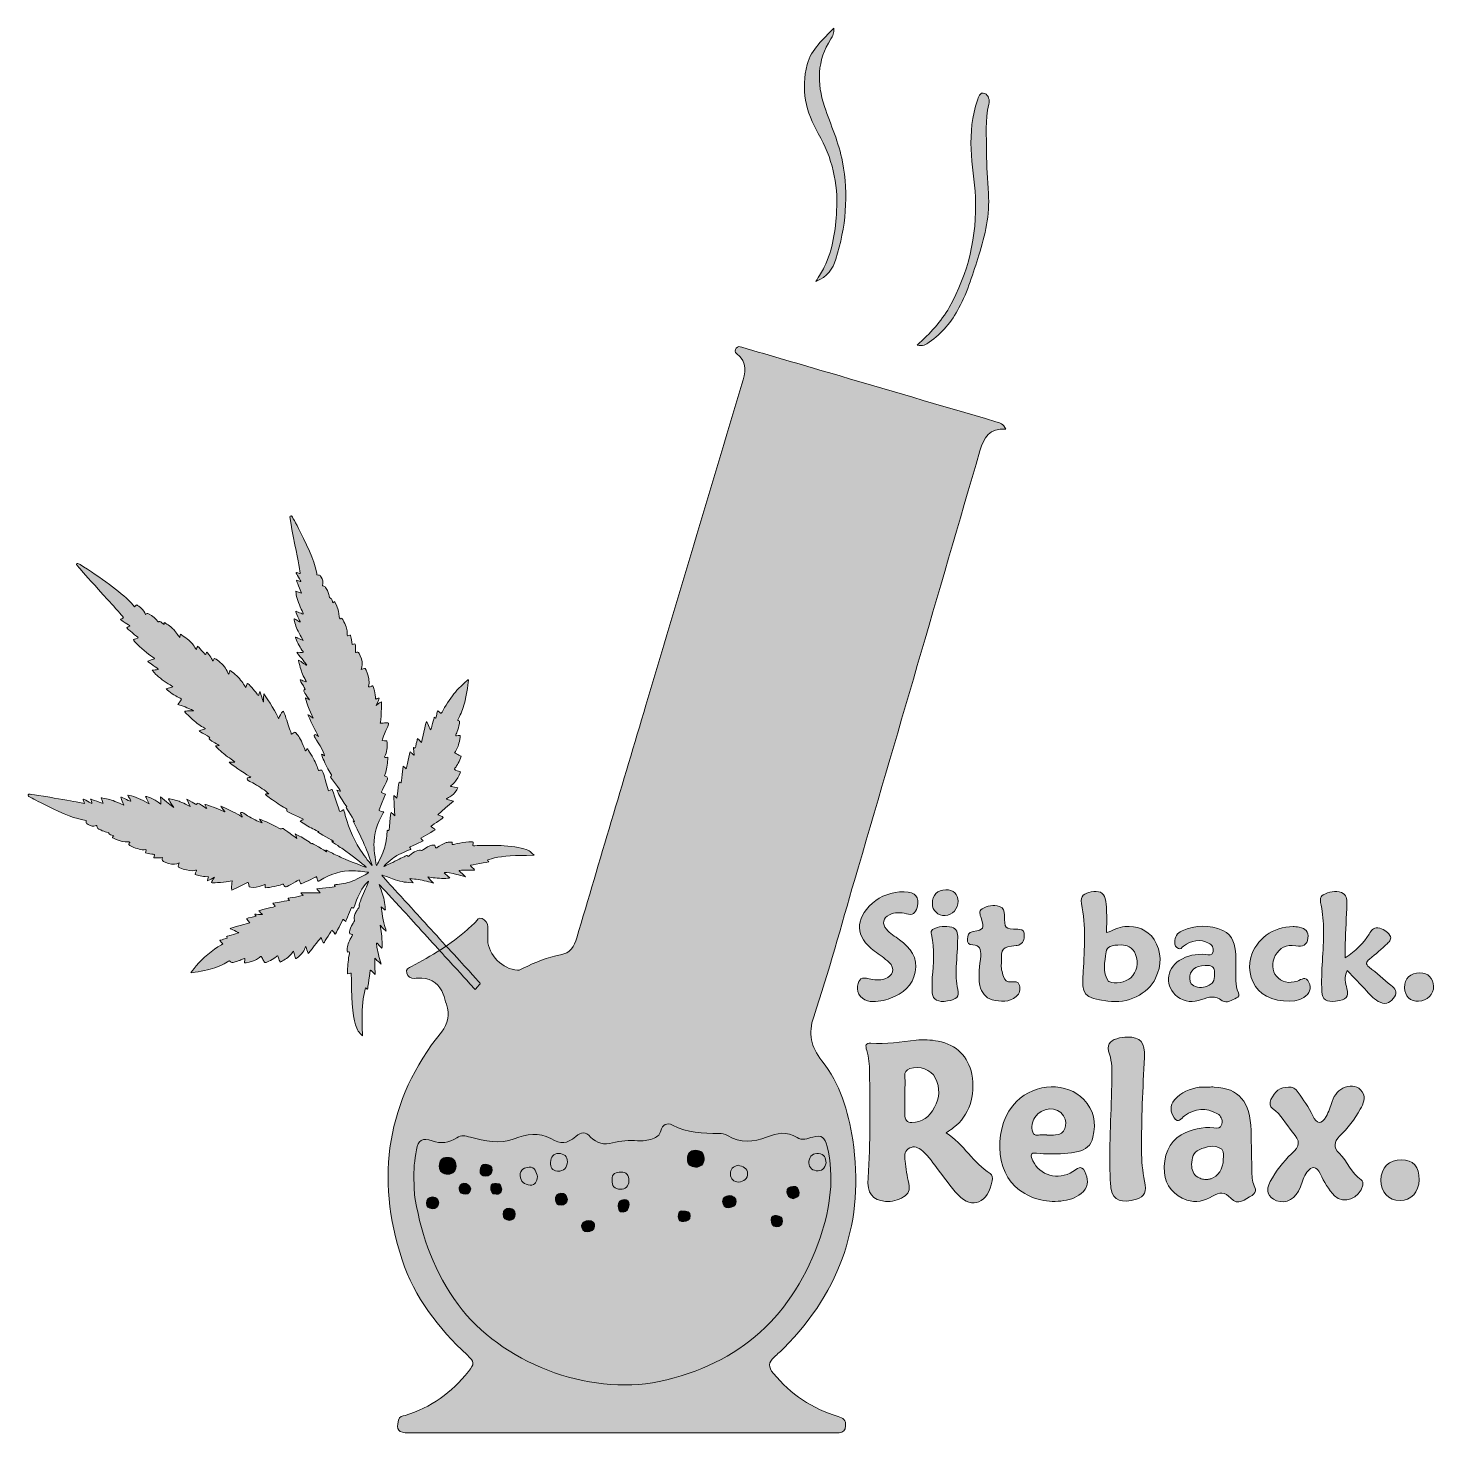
# Model space of a CAD drawing. Extents: x 542 to 1458, y -1458 to -542.
import ezdxf

# ---------------------------------------------------------------- set-up
doc = ezdxf.new("R2010")
doc.units = 0
doc.header["$MEASUREMENT"] = 0
doc.layers.add('katman 1', color=7, linetype='Continuous')

# ---------------------------------------------------------------- blocks, each defined once
blk = doc.blocks.new('block 3')
at = {"layer": 'katman 1', "true_color": 0x00e704}
h = blk.add_hatch(color=3, dxfattribs=at)
h.dxf.hatch_style = 2
edge = h.paths.add_edge_path()
edge.add_spline(control_points=[(1066.93, -542.17), (1067.24, -545.19), (1066.24, -547.33), (1064.98, -549.26), (1055.9, -563.25), (1055.78, -578.15), (1060.85, -593.35), (1064.84, -605.32), (1070.24, -616.8), (1072.58, -629.34), (1076.62, -650.93), (1074.89, -672.1), (1068.13, -692.88), (1066.17, -698.91), (1063.04, -704.34), (1055.16, -707.41), (1057.48, -703.46), (1059.25, -700.81), (1060.66, -697.98), (1066.44, -686.41), (1068.01, -673.87), (1068.75, -661.21), (1069.78, -643.3), (1065.82, -626.62), (1056.81, -610.96), (1048.76, -596.98), (1045.22, -582.06), (1049.59, -565.85), (1052.33, -555.71), (1059.94, -549.52), (1066.93, -542.17)], knot_values=[0, 0, 0, 0, 1, 1, 1, 2, 2, 2, 3, 3, 3, 4, 4, 4, 5, 5, 5, 6, 6, 6, 7, 7, 7, 8, 8, 8, 9, 9, 9, 10, 10, 10, 10], degree=3, periodic=1)
h = blk.add_hatch(color=3, dxfattribs=at)
h.dxf.hatch_style = 2
edge = h.paths.add_edge_path()
edge.add_spline(control_points=[(1121.29, -748.78), (1129.58, -741.2), (1136.91, -733.56), (1142.16, -724.2), (1154.67, -701.9), (1160.23, -677.98), (1159.17, -652.43), (1158.73, -641.94), (1156.86, -631.6), (1156.38, -621.15), (1155.89, -610.33), (1157.05, -599.56), (1160.51, -589.24), (1161.13, -587.41), (1161.97, -583.43), (1165.33, -584.83), (1167.8, -585.86), (1168.65, -589.37), (1168, -591.79), (1165.24, -602.15), (1166.61, -612.66), (1166.53, -623.08), (1166.45, -632.03), (1167.18, -641), (1167.71, -649.96), (1168.53, -663.8), (1165.65, -677.06), (1161.49, -690.12), (1157.76, -701.83), (1154.33, -713.65), (1148.49, -724.58), (1143.7, -733.54), (1137.38, -741.13), (1129.07, -747), (1127.03, -748.44), (1124.94, -749.9), (1121.29, -748.78)], knot_values=[0, 0, 0, 0, 1, 1, 1, 2, 2, 2, 3, 3, 3, 4, 4, 4, 5, 5, 5, 6, 6, 6, 7, 7, 7, 8, 8, 8, 9, 9, 9, 10, 10, 10, 11, 11, 11, 12, 12, 12, 12], degree=3, periodic=1)
at = {"layer": 'katman 1', "true_color": 0xffffff}
h = blk.add_hatch(color=7, dxfattribs=at)
h.dxf.hatch_style = 2
edge = h.paths.add_edge_path()
edge.add_spline(control_points=[(1179.06, -803.6), (1168.55, -802.65), (1164.66, -809.01), (1162.14, -817.65), (1134.98, -911.05), (1107.74, -1004.43), (1080.38, -1097.77), (1071.68, -1127.45), (1063.75, -1157.37), (1053.8, -1186.66), (1050.11, -1197.5), (1051.99, -1206.19), (1059.12, -1215.29), (1070.87, -1230.27), (1076.42, -1248.3), (1079.23, -1266.85), (1087.23, -1319.56), (1071.71, -1364.77), (1034.42, -1402.66), (1032.44, -1404.67), (1030.2, -1406.42), (1028.16, -1408.38), (1024.15, -1412.25), (1024.01, -1414.87), (1027.54, -1419.14), (1038.77, -1432.74), (1052.87, -1442.11), (1069.72, -1447.22), (1073.12, -1448.24), (1074.88, -1449.61), (1074.6, -1453.4), (1074.38, -1456.28), (1073.2, -1457.71), (1070.39, -1457.87), (1069.4, -1457.93), (1068.4, -1457.91), (1067.4, -1457.91), (974.92, -1457.91), (882.45, -1457.91), (789.97, -1457.91), (782.86, -1457.9), (781.66, -1456.24), (783.08, -1449.72), (783.68, -1446.96), (785.72, -1447.04), (787.47, -1446.51), (804.32, -1441.48), (817.84, -1431.64), (828.72, -1418.01), (832.87, -1412.81), (832.78, -1411.68), (827.94, -1407.15), (809.2, -1389.59), (793.65, -1369.66), (785.56, -1345.08), (767.82, -1291.22), (775.46, -1241.35), (811.12, -1196.6), (815.72, -1190.82), (816.74, -1185.2), (814.44, -1178.54), (813.69, -1176.34), (813.06, -1174.1), (812.33, -1171.89), (810.29, -1165.72), (805.02, -1161.74), (798.5, -1161.5), (796.84, -1161.44), (795.17, -1161.54), (793.51, -1161.62), (790.97, -1161.74), (789.37, -1160.39), (788.55, -1158.2), (787.54, -1155.48), (789.9, -1154.8), (791.59, -1153.9), (804.56, -1147.01), (817.18, -1139.61), (828.18, -1129.75), (829.92, -1128.2), (831.59, -1126.57), (833.33, -1125.02), (834.62, -1123.88), (835.54, -1121.39), (837.68, -1122.57), (839.65, -1123.66), (841.41, -1125.45), (841.41, -1128.11), (841.41, -1130.94), (841.26, -1133.77), (841.35, -1136.6), (841.66, -1146.31), (851.12, -1155.84), (860.76, -1156.28), (862.19, -1156.34), (863.31, -1155.62), (864.49, -1155.03), (872.25, -1151.15), (880.23, -1147.84), (888.82, -1146.31), (895.17, -1145.19), (897.74, -1140.87), (899.42, -1135.17), (914.34, -1084.62), (929.34, -1034.09), (944.4, -983.58), (965.21, -913.79), (986.09, -844.02), (1006.99, -774.26), (1009.17, -766.99), (1011.02, -759.95), (1003.58, -754.37), (1002.33, -753.42), (1002.45, -752.07), (1003.37, -750.8), (1004.36, -749.43), (1005.54, -749.77), (1006.92, -750.17), (1026.06, -755.8), (1045.23, -761.35), (1064.37, -766.97), (1100.43, -777.54), (1136.48, -788.13), (1172.52, -798.75), (1175.03, -799.49), (1177.64, -800.26), (1179.06, -803.6)], knot_values=[0, 0, 0, 0, 1, 1, 1, 2, 2, 2, 3, 3, 3, 4, 4, 4, 5, 5, 5, 6, 6, 6, 7, 7, 7, 8, 8, 8, 9, 9, 9, 10, 10, 10, 11, 11, 11, 12, 12, 12, 13, 13, 13, 14, 14, 14, 15, 15, 15, 16, 16, 16, 17, 17, 17, 18, 18, 18, 19, 19, 19, 20, 20, 20, 21, 21, 21, 22, 22, 22, 23, 23, 23, 24, 24, 24, 25, 25, 25, 26, 26, 26, 27, 27, 27, 28, 28, 28, 29, 29, 29, 30, 30, 30, 31, 31, 31, 32, 32, 32, 33, 33, 33, 34, 34, 34, 35, 35, 35, 36, 36, 36, 37, 37, 37, 38, 38, 38, 39, 39, 39, 40, 40, 40, 41, 41, 41, 42, 42, 42, 42], degree=3, periodic=1)
edge = h.paths.add_edge_path()
edge.add_spline(control_points=[(793.28, -1293.34), (793.52, -1297.5), (793.34, -1301.72), (794.06, -1305.79), (798.46, -1330.6), (806.88, -1353.66), (822.02, -1374.25), (849.64, -1411.8), (906.68, -1434.19), (953.06, -1424.39), (1006.08, -1413.18), (1040.89, -1381.1), (1058.18, -1330.07), (1064.65, -1310.98), (1067.39, -1291.34), (1062.52, -1271.2), (1061.08, -1265.25), (1059.11, -1263.48), (1053.15, -1265.1), (1049.74, -1266.03), (1046.1, -1267.45), (1042.98, -1265.41), (1036.24, -1261.01), (1029.94, -1262.52), (1023.12, -1265.19), (1014.63, -1268.52), (1006, -1269.14), (997.65, -1264.11), (996.04, -1263.14), (993.85, -1262.73), (991.92, -1262.73), (981.56, -1262.68), (971.36, -1262.32), (961.83, -1257.32), (958.25, -1255.45), (955.14, -1257.07), (954.13, -1261.03), (953.35, -1264.08), (951.42, -1265.2), (948.79, -1266.2), (945.57, -1267.43), (942.32, -1267.64), (938.98, -1267.48), (933.48, -1267.21), (928.09, -1267.32), (922.68, -1268.88), (917.39, -1270.41), (912.22, -1269.14), (908.43, -1265.1), (905.05, -1261.48), (902.39, -1261.53), (898.71, -1264.62), (892.45, -1269.89), (889.53, -1269.79), (882.44, -1266.09), (874.56, -1261.98), (866.86, -1262.94), (858.65, -1266.23), (849.31, -1269.97), (839.32, -1267.71), (830.1, -1265.19), (826.51, -1264.21), (824.14, -1263.55), (821.2, -1265.56), (816.15, -1269), (810.83, -1269.53), (805.07, -1267.48), (798.95, -1265.3), (795.81, -1267.07), (794.82, -1273.45), (793.81, -1280.03), (792.82, -1286.64), (793.28, -1293.34)], knot_values=[0, 0, 0, 0, 1, 1, 1, 2, 2, 2, 3, 3, 3, 4, 4, 4, 5, 5, 5, 6, 6, 6, 7, 7, 7, 8, 8, 8, 9, 9, 9, 10, 10, 10, 11, 11, 11, 12, 12, 12, 13, 13, 13, 14, 14, 14, 15, 15, 15, 16, 16, 16, 17, 17, 17, 18, 18, 18, 19, 19, 19, 20, 20, 20, 21, 21, 21, 22, 22, 22, 23, 23, 23, 24, 24, 24, 24], degree=3, periodic=1)
at = {"layer": 'katman 1', "true_color": 0xfefefe}
h = blk.add_hatch(color=7, dxfattribs=at)
h.dxf.hatch_style = 2
edge = h.paths.add_edge_path()
edge.add_spline(control_points=[(793.28, -1293.34), (792.82, -1286.64), (793.81, -1280.03), (794.82, -1273.45), (795.81, -1267.07), (798.95, -1265.3), (805.07, -1267.48), (810.83, -1269.53), (816.15, -1269), (821.2, -1265.56), (824.14, -1263.55), (826.51, -1264.21), (830.1, -1265.19), (839.32, -1267.71), (849.31, -1269.97), (858.65, -1266.23), (866.86, -1262.94), (874.56, -1261.98), (882.44, -1266.09), (889.53, -1269.79), (892.45, -1269.89), (898.71, -1264.62), (902.39, -1261.53), (905.05, -1261.48), (908.43, -1265.1), (912.22, -1269.14), (917.39, -1270.41), (922.68, -1268.88), (928.09, -1267.32), (933.48, -1267.21), (938.98, -1267.48), (942.32, -1267.64), (945.57, -1267.43), (948.79, -1266.2), (951.42, -1265.2), (953.35, -1264.08), (954.13, -1261.03), (955.14, -1257.07), (958.25, -1255.45), (961.83, -1257.32), (971.36, -1262.32), (981.56, -1262.68), (991.92, -1262.73), (993.85, -1262.73), (996.04, -1263.14), (997.65, -1264.11), (1006, -1269.14), (1014.63, -1268.52), (1023.12, -1265.19), (1029.94, -1262.52), (1036.24, -1261.01), (1042.98, -1265.41), (1046.1, -1267.45), (1049.74, -1266.03), (1053.15, -1265.1), (1059.11, -1263.48), (1061.08, -1265.25), (1062.52, -1271.2), (1067.39, -1291.34), (1064.65, -1310.98), (1058.18, -1330.07), (1040.89, -1381.1), (1006.08, -1413.18), (953.06, -1424.39), (906.68, -1434.19), (849.64, -1411.8), (822.02, -1374.25), (806.88, -1353.66), (798.46, -1330.6), (794.06, -1305.79), (793.34, -1301.72), (793.52, -1297.5), (793.28, -1293.34)], knot_values=[0, 0, 0, 0, 1, 1, 1, 2, 2, 2, 3, 3, 3, 4, 4, 4, 5, 5, 5, 6, 6, 6, 7, 7, 7, 8, 8, 8, 9, 9, 9, 10, 10, 10, 11, 11, 11, 12, 12, 12, 13, 13, 13, 14, 14, 14, 15, 15, 15, 16, 16, 16, 17, 17, 17, 18, 18, 18, 19, 19, 19, 20, 20, 20, 21, 21, 21, 22, 22, 22, 23, 23, 23, 24, 24, 24, 24], degree=3, periodic=1)
edge = h.paths.add_edge_path()
edge.add_spline(control_points=[(1061.87, -1281.86), (1061.85, -1278.82), (1060.57, -1276.23), (1056.98, -1275.86), (1053.62, -1275.52), (1051.15, -1277.04), (1050.74, -1280.7), (1050.35, -1284.21), (1051.97, -1286.59), (1055.5, -1287.02), (1058.94, -1287.44), (1061.16, -1285.71), (1061.87, -1281.86)], knot_values=[0, 0, 0, 0, 1, 1, 1, 2, 2, 2, 3, 3, 3, 4, 4, 4, 4], degree=3, periodic=1)
edge = h.paths.add_edge_path()
edge.add_spline(control_points=[(893.29, -1281.19), (893.31, -1277.56), (891.01, -1275.84), (887.65, -1275.81), (884.08, -1275.78), (882.41, -1277.95), (882.33, -1281.58), (882.27, -1284.87), (883.14, -1287.02), (886.88, -1287.25), (891.19, -1287.52), (892.82, -1285.12), (893.29, -1281.19)], knot_values=[0, 0, 0, 0, 1, 1, 1, 2, 2, 2, 3, 3, 3, 4, 4, 4, 4], degree=3, periodic=1)
edge = h.paths.add_edge_path()
edge.add_spline(control_points=[(922.37, -1293.15), (922.07, -1296.84), (924.14, -1299), (927.77, -1299.12), (931.17, -1299.24), (933.29, -1297.23), (933.37, -1293.63), (933.45, -1290.12), (931.73, -1287.73), (928.15, -1287.93), (925.32, -1288.09), (921.99, -1288.64), (922.37, -1293.15)], knot_values=[0, 0, 0, 0, 1, 1, 1, 2, 2, 2, 3, 3, 3, 4, 4, 4, 4], degree=3, periodic=1)
edge = h.paths.add_edge_path()
edge.add_spline(control_points=[(873.78, -1290.87), (872.93, -1288.19), (872.39, -1284.47), (868.33, -1284.71), (865.52, -1284.88), (862.33, -1286.16), (862.51, -1290.18), (862.7, -1294.24), (865.21, -1296.1), (868.95, -1296.4), (872.51, -1296.68), (873.26, -1294.05), (873.78, -1290.87)], knot_values=[0, 0, 0, 0, 1, 1, 1, 2, 2, 2, 3, 3, 3, 4, 4, 4, 4], degree=3, periodic=1)
edge = h.paths.add_edge_path()
edge.add_spline(control_points=[(820.77, -1284.18), (820.51, -1280.34), (818.93, -1278.34), (815.13, -1278.32), (811.19, -1278.29), (809.8, -1280.6), (809.73, -1283.96), (809.64, -1287.75), (812.18, -1289.31), (815.52, -1289.32), (818.95, -1289.34), (820.39, -1286.97), (820.77, -1284.18)], knot_values=[0, 0, 0, 0, 1, 1, 1, 2, 2, 2, 3, 3, 3, 4, 4, 4, 4], degree=3, periodic=1)
edge = h.paths.add_edge_path()
edge.add_spline(control_points=[(982.44, -1278.81), (982.27, -1275.59), (980.46, -1273.64), (976.8, -1273.71), (973.09, -1273.77), (971.48, -1275.85), (971.48, -1279.45), (971.48, -1283.04), (973.6, -1284.6), (976.8, -1284.67), (980.32, -1284.75), (982.36, -1282.88), (982.44, -1278.81)], knot_values=[0, 0, 0, 0, 1, 1, 1, 2, 2, 2, 3, 3, 3, 4, 4, 4, 4], degree=3, periodic=1)
edge = h.paths.add_edge_path()
edge.add_spline(control_points=[(1004.49, -1283.51), (1001.34, -1284.12), (999.31, -1285.93), (999.5, -1289.21), (999.69, -1292.39), (1001.69, -1294.57), (1004.96, -1294.41), (1008.23, -1294.25), (1010.84, -1292.13), (1010.73, -1288.83), (1010.62, -1285.48), (1007.76, -1283.99), (1004.49, -1283.51)], knot_values=[0, 0, 0, 0, 1, 1, 1, 2, 2, 2, 3, 3, 3, 4, 4, 4, 4], degree=3, periodic=1)
edge = h.paths.add_edge_path()
edge.add_spline(control_points=[(930.18, -1305.73), (927.57, -1305.96), (926.3, -1307.38), (926.42, -1309.95), (926.52, -1312.02), (926.93, -1314.29), (929.53, -1314.07), (932.11, -1313.84), (933.41, -1311.81), (933.48, -1309.21), (933.54, -1307.01), (932.24, -1305.97), (930.18, -1305.73)], knot_values=[0, 0, 0, 0, 1, 1, 1, 2, 2, 2, 3, 3, 3, 4, 4, 4, 4], degree=3, periodic=1)
edge = h.paths.add_edge_path()
edge.add_spline(control_points=[(998.39, -1311.31), (1000.76, -1310.69), (1003.39, -1310.18), (1003.34, -1307.25), (1003.29, -1304.58), (1001.36, -1303.05), (998.68, -1303.21), (996.38, -1303.36), (994.43, -1304.51), (994.47, -1307.16), (994.5, -1309.62), (995.94, -1311.08), (998.39, -1311.31)], knot_values=[0, 0, 0, 0, 1, 1, 1, 2, 2, 2, 3, 3, 3, 4, 4, 4, 4], degree=3, periodic=1)
edge = h.paths.add_edge_path()
edge.add_spline(control_points=[(906.82, -1319.39), (905.42, -1319.95), (902.75, -1320.25), (902.49, -1322.65), (902.24, -1324.84), (903.85, -1326.91), (906.36, -1326.9), (908.56, -1326.89), (910.9, -1325.67), (911.04, -1323.32), (911.16, -1321.52), (910.04, -1319.45), (906.82, -1319.39)], knot_values=[0, 0, 0, 0, 1, 1, 1, 2, 2, 2, 3, 3, 3, 4, 4, 4, 4], degree=3, periodic=1)
edge = h.paths.add_edge_path()
edge.add_spline(control_points=[(844.21, -1286.83), (844.3, -1283.98), (842.45, -1282.95), (840.17, -1282.83), (837.55, -1282.69), (836.43, -1284.45), (836.32, -1286.9), (836.21, -1289.39), (837.61, -1290.44), (839.94, -1290.51), (842.53, -1290.6), (843.83, -1289.19), (844.21, -1286.83)], knot_values=[0, 0, 0, 0, 1, 1, 1, 2, 2, 2, 3, 3, 3, 4, 4, 4, 4], degree=3, periodic=1)
edge = h.paths.add_edge_path()
edge.add_spline(control_points=[(1040.34, -1305.25), (1042.46, -1304.64), (1044.75, -1303.99), (1044.41, -1301.14), (1044.12, -1298.83), (1042.82, -1296.97), (1040.14, -1297.22), (1038.02, -1297.41), (1036.18, -1298.32), (1036.36, -1300.93), (1036.51, -1303.35), (1037.68, -1304.99), (1040.34, -1305.25)], knot_values=[0, 0, 0, 0, 1, 1, 1, 2, 2, 2, 3, 3, 3, 4, 4, 4, 4], degree=3, periodic=1)
edge = h.paths.add_edge_path()
edge.add_spline(control_points=[(893.24, -1305.7), (892.77, -1303.09), (891.55, -1301.41), (888.89, -1301.71), (886.61, -1301.96), (885.33, -1303.42), (885.42, -1305.8), (885.5, -1308.15), (886.71, -1309.58), (889.13, -1309.56), (891.72, -1309.54), (892.99, -1308), (893.24, -1305.7)], knot_values=[0, 0, 0, 0, 1, 1, 1, 2, 2, 2, 3, 3, 3, 4, 4, 4, 4], degree=3, periodic=1)
edge = h.paths.add_edge_path()
edge.add_spline(control_points=[(855.47, -1319.57), (857.76, -1319.2), (859.33, -1317.94), (859.27, -1315.37), (859.22, -1313.04), (857.74, -1311.64), (855.53, -1311.52), (853.04, -1311.38), (851.43, -1312.78), (851.34, -1315.36), (851.25, -1317.98), (852.9, -1319.16), (855.47, -1319.57)], knot_values=[0, 0, 0, 0, 1, 1, 1, 2, 2, 2, 3, 3, 3, 4, 4, 4, 4], degree=3, periodic=1)
edge = h.paths.add_edge_path()
edge.add_spline(control_points=[(967.9, -1313.22), (966.78, -1313.22), (965.35, -1314.33), (965.47, -1317.09), (965.57, -1319.46), (967.15, -1320.41), (969.06, -1320.17), (971.08, -1319.92), (973.46, -1319.34), (973.33, -1316.44), (973.22, -1313.98), (971.66, -1313.07), (967.9, -1313.22)], knot_values=[0, 0, 0, 0, 1, 1, 1, 2, 2, 2, 3, 3, 3, 4, 4, 4, 4], degree=3, periodic=1)
edge = h.paths.add_edge_path()
edge.add_spline(control_points=[(1026.06, -1319.11), (1026.34, -1321.27), (1026.51, -1323.47), (1029.5, -1323.56), (1031.84, -1323.63), (1033.19, -1322.66), (1033.47, -1320.23), (1033.81, -1317.29), (1031.9, -1316.55), (1029.64, -1316.27), (1027.6, -1316.01), (1026.06, -1316.66), (1026.06, -1319.11)], knot_values=[0, 0, 0, 0, 1, 1, 1, 2, 2, 2, 3, 3, 3, 4, 4, 4, 4], degree=3, periodic=1)
edge = h.paths.add_edge_path()
edge.add_spline(control_points=[(850.48, -1299.11), (850.17, -1297.32), (849.86, -1295.16), (847.15, -1295.26), (845.42, -1295.33), (843.08, -1295.24), (843.28, -1297.96), (843.44, -1300.08), (843.71, -1302.57), (846.8, -1302.4), (848.64, -1302.3), (850.51, -1301.89), (850.48, -1299.11)], knot_values=[0, 0, 0, 0, 1, 1, 1, 2, 2, 2, 3, 3, 3, 4, 4, 4, 4], degree=3, periodic=1)
edge = h.paths.add_edge_path()
edge.add_spline(control_points=[(809.51, -1307.91), (808.96, -1305.81), (808.01, -1304.03), (805.3, -1304.12), (802.74, -1304.21), (801.3, -1305.49), (801.34, -1308.1), (801.38, -1310.51), (802.85, -1311.58), (805.12, -1311.76), (807.79, -1311.96), (808.95, -1310.39), (809.51, -1307.91)], knot_values=[0, 0, 0, 0, 1, 1, 1, 2, 2, 2, 3, 3, 3, 4, 4, 4, 4], degree=3, periodic=1)
edge = h.paths.add_edge_path()
edge.add_spline(control_points=[(830.37, -1298.79), (829.5, -1296.66), (828.03, -1294.99), (825.69, -1295.21), (823.72, -1295.39), (822.54, -1297.26), (822.72, -1299.12), (822.94, -1301.35), (824.86, -1302.38), (826.96, -1302.41), (829.19, -1302.44), (829.82, -1300.62), (830.37, -1298.79)], knot_values=[0, 0, 0, 0, 1, 1, 1, 2, 2, 2, 3, 3, 3, 4, 4, 4, 4], degree=3, periodic=1)
at = {"layer": 'katman 1', "true_color": 0x74b43a}
h = blk.add_hatch(color=75, dxfattribs=at)
h.dxf.hatch_style = 2
edge = h.paths.add_edge_path()
edge.add_spline(control_points=[(820.77, -1284.18), (820.39, -1286.97), (818.95, -1289.34), (815.52, -1289.32), (812.18, -1289.31), (809.64, -1287.75), (809.73, -1283.96), (809.8, -1280.6), (811.19, -1278.29), (815.13, -1278.32), (818.93, -1278.34), (820.51, -1280.34), (820.77, -1284.18)], knot_values=[0, 0, 0, 0, 1, 1, 1, 2, 2, 2, 3, 3, 3, 4, 4, 4, 4], degree=3, periodic=1)
h = blk.add_hatch(color=75, dxfattribs=at)
h.dxf.hatch_style = 2
edge = h.paths.add_edge_path()
edge.add_spline(control_points=[(844.21, -1286.83), (843.83, -1289.19), (842.53, -1290.6), (839.94, -1290.51), (837.61, -1290.44), (836.21, -1289.39), (836.32, -1286.9), (836.43, -1284.45), (837.55, -1282.69), (840.17, -1282.83), (842.45, -1282.95), (844.3, -1283.98), (844.21, -1286.83)], knot_values=[0, 0, 0, 0, 1, 1, 1, 2, 2, 2, 3, 3, 3, 4, 4, 4, 4], degree=3, periodic=1)
h = blk.add_hatch(color=75, dxfattribs=at)
h.dxf.hatch_style = 2
edge = h.paths.add_edge_path()
edge.add_spline(control_points=[(893.29, -1281.19), (892.82, -1285.12), (891.19, -1287.52), (886.88, -1287.25), (883.14, -1287.02), (882.27, -1284.87), (882.33, -1281.58), (882.41, -1277.95), (884.08, -1275.78), (887.65, -1275.81), (891.01, -1275.84), (893.31, -1277.56), (893.29, -1281.19)], knot_values=[0, 0, 0, 0, 1, 1, 1, 2, 2, 2, 3, 3, 3, 4, 4, 4, 4], degree=3, periodic=1)
h = blk.add_hatch(color=75, dxfattribs=at)
h.dxf.hatch_style = 2
edge = h.paths.add_edge_path()
edge.add_spline(control_points=[(982.44, -1278.81), (982.36, -1282.88), (980.32, -1284.75), (976.8, -1284.67), (973.6, -1284.6), (971.48, -1283.04), (971.48, -1279.45), (971.48, -1275.85), (973.09, -1273.77), (976.8, -1273.71), (980.46, -1273.64), (982.27, -1275.59), (982.44, -1278.81)], knot_values=[0, 0, 0, 0, 1, 1, 1, 2, 2, 2, 3, 3, 3, 4, 4, 4, 4], degree=3, periodic=1)
h = blk.add_hatch(color=75, dxfattribs=at)
h.dxf.hatch_style = 2
edge = h.paths.add_edge_path()
edge.add_spline(control_points=[(1061.87, -1281.86), (1061.16, -1285.71), (1058.94, -1287.44), (1055.5, -1287.02), (1051.97, -1286.59), (1050.35, -1284.21), (1050.74, -1280.7), (1051.15, -1277.04), (1053.62, -1275.52), (1056.98, -1275.86), (1060.57, -1276.23), (1061.85, -1278.82), (1061.87, -1281.86)], knot_values=[0, 0, 0, 0, 1, 1, 1, 2, 2, 2, 3, 3, 3, 4, 4, 4, 4], degree=3, periodic=1)
h = blk.add_hatch(color=75, dxfattribs=at)
h.dxf.hatch_style = 2
edge = h.paths.add_edge_path()
edge.add_spline(control_points=[(873.78, -1290.87), (873.26, -1294.05), (872.51, -1296.68), (868.95, -1296.4), (865.21, -1296.1), (862.7, -1294.24), (862.51, -1290.18), (862.33, -1286.16), (865.52, -1284.88), (868.33, -1284.71), (872.39, -1284.47), (872.93, -1288.19), (873.78, -1290.87)], knot_values=[0, 0, 0, 0, 1, 1, 1, 2, 2, 2, 3, 3, 3, 4, 4, 4, 4], degree=3, periodic=1)
h = blk.add_hatch(color=75, dxfattribs=at)
h.dxf.hatch_style = 2
edge = h.paths.add_edge_path()
edge.add_spline(control_points=[(922.37, -1293.15), (921.99, -1288.64), (925.32, -1288.09), (928.15, -1287.93), (931.73, -1287.73), (933.45, -1290.12), (933.37, -1293.63), (933.29, -1297.23), (931.17, -1299.24), (927.77, -1299.12), (924.14, -1299), (922.07, -1296.84), (922.37, -1293.15)], knot_values=[0, 0, 0, 0, 1, 1, 1, 2, 2, 2, 3, 3, 3, 4, 4, 4, 4], degree=3, periodic=1)
h = blk.add_hatch(color=75, dxfattribs=at)
h.dxf.hatch_style = 2
edge = h.paths.add_edge_path()
edge.add_spline(control_points=[(1004.49, -1283.51), (1007.76, -1283.99), (1010.62, -1285.48), (1010.73, -1288.83), (1010.84, -1292.13), (1008.23, -1294.25), (1004.96, -1294.41), (1001.69, -1294.57), (999.69, -1292.39), (999.5, -1289.21), (999.31, -1285.93), (1001.34, -1284.12), (1004.49, -1283.51)], knot_values=[0, 0, 0, 0, 1, 1, 1, 2, 2, 2, 3, 3, 3, 4, 4, 4, 4], degree=3, periodic=1)
h = blk.add_hatch(color=75, dxfattribs=at)
h.dxf.hatch_style = 2
edge = h.paths.add_edge_path()
edge.add_spline(control_points=[(830.37, -1298.79), (829.82, -1300.62), (829.19, -1302.44), (826.96, -1302.41), (824.86, -1302.38), (822.94, -1301.35), (822.72, -1299.12), (822.54, -1297.26), (823.72, -1295.39), (825.69, -1295.21), (828.03, -1294.99), (829.5, -1296.66), (830.37, -1298.79)], knot_values=[0, 0, 0, 0, 1, 1, 1, 2, 2, 2, 3, 3, 3, 4, 4, 4, 4], degree=3, periodic=1)
h = blk.add_hatch(color=75, dxfattribs=at)
h.dxf.hatch_style = 2
edge = h.paths.add_edge_path()
edge.add_spline(control_points=[(850.48, -1299.11), (850.51, -1301.89), (848.64, -1302.3), (846.8, -1302.4), (843.71, -1302.57), (843.44, -1300.08), (843.28, -1297.96), (843.08, -1295.24), (845.42, -1295.33), (847.15, -1295.26), (849.86, -1295.16), (850.17, -1297.32), (850.48, -1299.11)], knot_values=[0, 0, 0, 0, 1, 1, 1, 2, 2, 2, 3, 3, 3, 4, 4, 4, 4], degree=3, periodic=1)
h = blk.add_hatch(color=75, dxfattribs=at)
h.dxf.hatch_style = 2
edge = h.paths.add_edge_path()
edge.add_spline(control_points=[(1040.34, -1305.25), (1037.68, -1304.99), (1036.51, -1303.35), (1036.36, -1300.93), (1036.18, -1298.32), (1038.02, -1297.41), (1040.14, -1297.22), (1042.82, -1296.97), (1044.12, -1298.83), (1044.41, -1301.14), (1044.75, -1303.99), (1042.46, -1304.64), (1040.34, -1305.25)], knot_values=[0, 0, 0, 0, 1, 1, 1, 2, 2, 2, 3, 3, 3, 4, 4, 4, 4], degree=3, periodic=1)
h = blk.add_hatch(color=75, dxfattribs=at)
h.dxf.hatch_style = 2
edge = h.paths.add_edge_path()
edge.add_spline(control_points=[(809.51, -1307.91), (808.95, -1310.39), (807.79, -1311.96), (805.12, -1311.76), (802.85, -1311.58), (801.38, -1310.51), (801.34, -1308.1), (801.3, -1305.49), (802.74, -1304.21), (805.3, -1304.12), (808.01, -1304.03), (808.96, -1305.81), (809.51, -1307.91)], knot_values=[0, 0, 0, 0, 1, 1, 1, 2, 2, 2, 3, 3, 3, 4, 4, 4, 4], degree=3, periodic=1)
h = blk.add_hatch(color=75, dxfattribs=at)
h.dxf.hatch_style = 2
edge = h.paths.add_edge_path()
edge.add_spline(control_points=[(893.24, -1305.7), (892.99, -1308), (891.72, -1309.54), (889.13, -1309.56), (886.71, -1309.58), (885.5, -1308.15), (885.42, -1305.8), (885.33, -1303.42), (886.61, -1301.96), (888.89, -1301.71), (891.55, -1301.41), (892.77, -1303.09), (893.24, -1305.7)], knot_values=[0, 0, 0, 0, 1, 1, 1, 2, 2, 2, 3, 3, 3, 4, 4, 4, 4], degree=3, periodic=1)
h = blk.add_hatch(color=75, dxfattribs=at)
h.dxf.hatch_style = 2
edge = h.paths.add_edge_path()
edge.add_spline(control_points=[(930.18, -1305.73), (932.24, -1305.97), (933.54, -1307.01), (933.48, -1309.21), (933.41, -1311.81), (932.11, -1313.84), (929.53, -1314.07), (926.93, -1314.29), (926.52, -1312.02), (926.42, -1309.95), (926.3, -1307.38), (927.57, -1305.96), (930.18, -1305.73)], knot_values=[0, 0, 0, 0, 1, 1, 1, 2, 2, 2, 3, 3, 3, 4, 4, 4, 4], degree=3, periodic=1)
h = blk.add_hatch(color=75, dxfattribs=at)
h.dxf.hatch_style = 2
edge = h.paths.add_edge_path()
edge.add_spline(control_points=[(998.39, -1311.31), (995.94, -1311.08), (994.5, -1309.62), (994.47, -1307.16), (994.43, -1304.51), (996.38, -1303.36), (998.68, -1303.21), (1001.36, -1303.05), (1003.29, -1304.58), (1003.34, -1307.25), (1003.39, -1310.18), (1000.76, -1310.69), (998.39, -1311.31)], knot_values=[0, 0, 0, 0, 1, 1, 1, 2, 2, 2, 3, 3, 3, 4, 4, 4, 4], degree=3, periodic=1)
h = blk.add_hatch(color=75, dxfattribs=at)
h.dxf.hatch_style = 2
edge = h.paths.add_edge_path()
edge.add_spline(control_points=[(855.47, -1319.57), (852.9, -1319.16), (851.25, -1317.98), (851.34, -1315.36), (851.43, -1312.78), (853.04, -1311.38), (855.53, -1311.52), (857.74, -1311.64), (859.22, -1313.04), (859.27, -1315.37), (859.33, -1317.94), (857.76, -1319.2), (855.47, -1319.57)], knot_values=[0, 0, 0, 0, 1, 1, 1, 2, 2, 2, 3, 3, 3, 4, 4, 4, 4], degree=3, periodic=1)
h = blk.add_hatch(color=75, dxfattribs=at)
h.dxf.hatch_style = 2
edge = h.paths.add_edge_path()
edge.add_spline(control_points=[(967.9, -1313.22), (971.66, -1313.07), (973.22, -1313.98), (973.33, -1316.44), (973.46, -1319.34), (971.08, -1319.92), (969.06, -1320.17), (967.15, -1320.41), (965.57, -1319.46), (965.47, -1317.09), (965.35, -1314.33), (966.78, -1313.22), (967.9, -1313.22)], knot_values=[0, 0, 0, 0, 1, 1, 1, 2, 2, 2, 3, 3, 3, 4, 4, 4, 4], degree=3, periodic=1)
h = blk.add_hatch(color=75, dxfattribs=at)
h.dxf.hatch_style = 2
edge = h.paths.add_edge_path()
edge.add_spline(control_points=[(1026.06, -1319.11), (1026.06, -1316.66), (1027.6, -1316.01), (1029.64, -1316.27), (1031.9, -1316.55), (1033.81, -1317.29), (1033.47, -1320.23), (1033.19, -1322.66), (1031.84, -1323.63), (1029.5, -1323.56), (1026.51, -1323.47), (1026.34, -1321.27), (1026.06, -1319.11)], knot_values=[0, 0, 0, 0, 1, 1, 1, 2, 2, 2, 3, 3, 3, 4, 4, 4, 4], degree=3, periodic=1)
h = blk.add_hatch(color=75, dxfattribs=at)
h.dxf.hatch_style = 2
edge = h.paths.add_edge_path()
edge.add_spline(control_points=[(906.82, -1319.39), (910.04, -1319.45), (911.16, -1321.52), (911.04, -1323.32), (910.9, -1325.67), (908.56, -1326.89), (906.36, -1326.9), (903.85, -1326.91), (902.24, -1324.84), (902.49, -1322.65), (902.75, -1320.25), (905.42, -1319.95), (906.82, -1319.39)], knot_values=[0, 0, 0, 0, 1, 1, 1, 2, 2, 2, 3, 3, 3, 4, 4, 4, 4], degree=3, periodic=1)
at = {"layer": 'katman 1', "lineweight": 0}
for points, knots in [([(1066.93, -542.17), (1067.24, -545.19), (1066.24, -547.33), (1064.98, -549.26), (1055.9, -563.25), (1055.78, -578.15), (1060.85, -593.35), (1064.84, -605.32), (1070.24, -616.8), (1072.58, -629.34), (1076.62, -650.93), (1074.89, -672.1), (1068.13, -692.88), (1066.17, -698.91), (1063.04, -704.34), (1055.16, -707.41), (1057.48, -703.46), (1059.25, -700.81), (1060.66, -697.98), (1066.44, -686.41), (1068.01, -673.87), (1068.75, -661.21), (1069.78, -643.3), (1065.82, -626.62), (1056.81, -610.96), (1048.76, -596.98), (1045.22, -582.06), (1049.59, -565.85), (1052.33, -555.71), (1059.94, -549.52), (1066.93, -542.17)], [0, 0, 0, 0, 1, 1, 1, 2, 2, 2, 3, 3, 3, 4, 4, 4, 5, 5, 5, 6, 6, 6, 7, 7, 7, 8, 8, 8, 9, 9, 9, 10, 10, 10, 10]), ([(1121.29, -748.78), (1129.58, -741.2), (1136.91, -733.56), (1142.16, -724.2), (1154.67, -701.9), (1160.23, -677.98), (1159.17, -652.43), (1158.73, -641.94), (1156.86, -631.6), (1156.38, -621.15), (1155.89, -610.33), (1157.05, -599.56), (1160.51, -589.24), (1161.13, -587.41), (1161.97, -583.43), (1165.33, -584.83), (1167.8, -585.86), (1168.65, -589.37), (1168, -591.79), (1165.24, -602.15), (1166.61, -612.66), (1166.53, -623.08), (1166.45, -632.03), (1167.18, -641), (1167.71, -649.96), (1168.53, -663.8), (1165.65, -677.06), (1161.49, -690.12), (1157.76, -701.83), (1154.33, -713.65), (1148.49, -724.58), (1143.7, -733.54), (1137.38, -741.13), (1129.07, -747), (1127.03, -748.44), (1124.94, -749.9), (1121.29, -748.78)], [0, 0, 0, 0, 1, 1, 1, 2, 2, 2, 3, 3, 3, 4, 4, 4, 5, 5, 5, 6, 6, 6, 7, 7, 7, 8, 8, 8, 9, 9, 9, 10, 10, 10, 11, 11, 11, 12, 12, 12, 12]), ([(1179.06, -803.6), (1168.55, -802.65), (1164.66, -809.01), (1162.14, -817.65), (1134.98, -911.05), (1107.74, -1004.43), (1080.38, -1097.77), (1071.68, -1127.45), (1063.75, -1157.37), (1053.8, -1186.66), (1050.11, -1197.5), (1051.99, -1206.19), (1059.12, -1215.29), (1070.87, -1230.27), (1076.42, -1248.3), (1079.23, -1266.85), (1087.23, -1319.56), (1071.71, -1364.77), (1034.42, -1402.66), (1032.44, -1404.67), (1030.2, -1406.42), (1028.16, -1408.38), (1024.15, -1412.25), (1024.01, -1414.87), (1027.54, -1419.14), (1038.77, -1432.74), (1052.87, -1442.11), (1069.72, -1447.22), (1073.12, -1448.24), (1074.88, -1449.61), (1074.6, -1453.4), (1074.38, -1456.28), (1073.2, -1457.71), (1070.39, -1457.87), (1069.4, -1457.93), (1068.4, -1457.91), (1067.4, -1457.91), (974.92, -1457.91), (882.45, -1457.91), (789.97, -1457.91), (782.86, -1457.9), (781.66, -1456.24), (783.08, -1449.72), (783.68, -1446.96), (785.72, -1447.04), (787.47, -1446.51), (804.32, -1441.48), (817.84, -1431.64), (828.72, -1418.01), (832.87, -1412.81), (832.78, -1411.68), (827.94, -1407.15), (809.2, -1389.59), (793.65, -1369.66), (785.56, -1345.08), (767.82, -1291.22), (775.46, -1241.35), (811.12, -1196.6), (815.72, -1190.82), (816.74, -1185.2), (814.44, -1178.54), (813.69, -1176.34), (813.06, -1174.1), (812.33, -1171.89), (810.29, -1165.72), (805.02, -1161.74), (798.5, -1161.5), (796.84, -1161.44), (795.17, -1161.54), (793.51, -1161.62), (790.97, -1161.74), (789.37, -1160.39), (788.55, -1158.2), (787.54, -1155.48), (789.9, -1154.8), (791.59, -1153.9), (804.56, -1147.01), (817.18, -1139.61), (828.18, -1129.75), (829.92, -1128.2), (831.59, -1126.57), (833.33, -1125.02), (834.62, -1123.88), (835.54, -1121.39), (837.68, -1122.57), (839.65, -1123.66), (841.41, -1125.45), (841.41, -1128.11), (841.41, -1130.94), (841.26, -1133.77), (841.35, -1136.6), (841.66, -1146.31), (851.12, -1155.84), (860.76, -1156.28), (862.19, -1156.34), (863.31, -1155.62), (864.49, -1155.03), (872.25, -1151.15), (880.23, -1147.84), (888.82, -1146.31), (895.17, -1145.19), (897.74, -1140.87), (899.42, -1135.17), (914.34, -1084.62), (929.34, -1034.09), (944.4, -983.58), (965.21, -913.79), (986.09, -844.02), (1006.99, -774.26), (1009.17, -766.99), (1011.02, -759.95), (1003.58, -754.37), (1002.33, -753.42), (1002.45, -752.07), (1003.37, -750.8), (1004.36, -749.43), (1005.54, -749.77), (1006.92, -750.17), (1026.06, -755.8), (1045.23, -761.35), (1064.37, -766.97), (1100.43, -777.54), (1136.48, -788.13), (1172.52, -798.75), (1175.03, -799.49), (1177.64, -800.26), (1179.06, -803.6)], [0, 0, 0, 0, 1, 1, 1, 2, 2, 2, 3, 3, 3, 4, 4, 4, 5, 5, 5, 6, 6, 6, 7, 7, 7, 8, 8, 8, 9, 9, 9, 10, 10, 10, 11, 11, 11, 12, 12, 12, 13, 13, 13, 14, 14, 14, 15, 15, 15, 16, 16, 16, 17, 17, 17, 18, 18, 18, 19, 19, 19, 20, 20, 20, 21, 21, 21, 22, 22, 22, 23, 23, 23, 24, 24, 24, 25, 25, 25, 26, 26, 26, 27, 27, 27, 28, 28, 28, 29, 29, 29, 30, 30, 30, 31, 31, 31, 32, 32, 32, 33, 33, 33, 34, 34, 34, 35, 35, 35, 36, 36, 36, 37, 37, 37, 38, 38, 38, 39, 39, 39, 40, 40, 40, 41, 41, 41, 42, 42, 42, 42]), ([(793.28, -1293.34), (793.52, -1297.5), (793.34, -1301.72), (794.06, -1305.79), (798.46, -1330.6), (806.88, -1353.66), (822.02, -1374.25), (849.64, -1411.8), (906.68, -1434.19), (953.06, -1424.39), (1006.08, -1413.18), (1040.89, -1381.1), (1058.18, -1330.07), (1064.65, -1310.98), (1067.39, -1291.34), (1062.52, -1271.2), (1061.08, -1265.25), (1059.11, -1263.48), (1053.15, -1265.1), (1049.74, -1266.03), (1046.1, -1267.45), (1042.98, -1265.41), (1036.24, -1261.01), (1029.94, -1262.52), (1023.12, -1265.19), (1014.63, -1268.52), (1006, -1269.14), (997.65, -1264.11), (996.04, -1263.14), (993.85, -1262.73), (991.92, -1262.73), (981.56, -1262.68), (971.36, -1262.32), (961.83, -1257.32), (958.25, -1255.45), (955.14, -1257.07), (954.13, -1261.03), (953.35, -1264.08), (951.42, -1265.2), (948.79, -1266.2), (945.57, -1267.43), (942.32, -1267.64), (938.98, -1267.48), (933.48, -1267.21), (928.09, -1267.32), (922.68, -1268.88), (917.39, -1270.41), (912.22, -1269.14), (908.43, -1265.1), (905.05, -1261.48), (902.39, -1261.53), (898.71, -1264.62), (892.45, -1269.89), (889.53, -1269.79), (882.44, -1266.09), (874.56, -1261.98), (866.86, -1262.94), (858.65, -1266.23), (849.31, -1269.97), (839.32, -1267.71), (830.1, -1265.19), (826.51, -1264.21), (824.14, -1263.55), (821.2, -1265.56), (816.15, -1269), (810.83, -1269.53), (805.07, -1267.48), (798.95, -1265.3), (795.81, -1267.07), (794.82, -1273.45), (793.81, -1280.03), (792.82, -1286.64), (793.28, -1293.34)], [0, 0, 0, 0, 1, 1, 1, 2, 2, 2, 3, 3, 3, 4, 4, 4, 5, 5, 5, 6, 6, 6, 7, 7, 7, 8, 8, 8, 9, 9, 9, 10, 10, 10, 11, 11, 11, 12, 12, 12, 13, 13, 13, 14, 14, 14, 15, 15, 15, 16, 16, 16, 17, 17, 17, 18, 18, 18, 19, 19, 19, 20, 20, 20, 21, 21, 21, 22, 22, 22, 23, 23, 23, 24, 24, 24, 24]), ([(793.28, -1293.34), (792.82, -1286.64), (793.81, -1280.03), (794.82, -1273.45), (795.81, -1267.07), (798.95, -1265.3), (805.07, -1267.48), (810.83, -1269.53), (816.15, -1269), (821.2, -1265.56), (824.14, -1263.55), (826.51, -1264.21), (830.1, -1265.19), (839.32, -1267.71), (849.31, -1269.97), (858.65, -1266.23), (866.86, -1262.94), (874.56, -1261.98), (882.44, -1266.09), (889.53, -1269.79), (892.45, -1269.89), (898.71, -1264.62), (902.39, -1261.53), (905.05, -1261.48), (908.43, -1265.1), (912.22, -1269.14), (917.39, -1270.41), (922.68, -1268.88), (928.09, -1267.32), (933.48, -1267.21), (938.98, -1267.48), (942.32, -1267.64), (945.57, -1267.43), (948.79, -1266.2), (951.42, -1265.2), (953.35, -1264.08), (954.13, -1261.03), (955.14, -1257.07), (958.25, -1255.45), (961.83, -1257.32), (971.36, -1262.32), (981.56, -1262.68), (991.92, -1262.73), (993.85, -1262.73), (996.04, -1263.14), (997.65, -1264.11), (1006, -1269.14), (1014.63, -1268.52), (1023.12, -1265.19), (1029.94, -1262.52), (1036.24, -1261.01), (1042.98, -1265.41), (1046.1, -1267.45), (1049.74, -1266.03), (1053.15, -1265.1), (1059.11, -1263.48), (1061.08, -1265.25), (1062.52, -1271.2), (1067.39, -1291.34), (1064.65, -1310.98), (1058.18, -1330.07), (1040.89, -1381.1), (1006.08, -1413.18), (953.06, -1424.39), (906.68, -1434.19), (849.64, -1411.8), (822.02, -1374.25), (806.88, -1353.66), (798.46, -1330.6), (794.06, -1305.79), (793.34, -1301.72), (793.52, -1297.5), (793.28, -1293.34)], [0, 0, 0, 0, 1, 1, 1, 2, 2, 2, 3, 3, 3, 4, 4, 4, 5, 5, 5, 6, 6, 6, 7, 7, 7, 8, 8, 8, 9, 9, 9, 10, 10, 10, 11, 11, 11, 12, 12, 12, 13, 13, 13, 14, 14, 14, 15, 15, 15, 16, 16, 16, 17, 17, 17, 18, 18, 18, 19, 19, 19, 20, 20, 20, 21, 21, 21, 22, 22, 22, 23, 23, 23, 24, 24, 24, 24]), ([(820.77, -1284.18), (820.51, -1280.34), (818.93, -1278.34), (815.13, -1278.32), (811.19, -1278.29), (809.8, -1280.6), (809.73, -1283.96), (809.64, -1287.75), (812.18, -1289.31), (815.52, -1289.32), (818.95, -1289.34), (820.39, -1286.97), (820.77, -1284.18)], [0, 0, 0, 0, 1, 1, 1, 2, 2, 2, 3, 3, 3, 4, 4, 4, 4]), ([(820.77, -1284.18), (820.39, -1286.97), (818.95, -1289.34), (815.52, -1289.32), (812.18, -1289.31), (809.64, -1287.75), (809.73, -1283.96), (809.8, -1280.6), (811.19, -1278.29), (815.13, -1278.32), (818.93, -1278.34), (820.51, -1280.34), (820.77, -1284.18)], [0, 0, 0, 0, 1, 1, 1, 2, 2, 2, 3, 3, 3, 4, 4, 4, 4]), ([(844.21, -1286.83), (844.3, -1283.98), (842.45, -1282.95), (840.17, -1282.83), (837.55, -1282.69), (836.43, -1284.45), (836.32, -1286.9), (836.21, -1289.39), (837.61, -1290.44), (839.94, -1290.51), (842.53, -1290.6), (843.83, -1289.19), (844.21, -1286.83)], [0, 0, 0, 0, 1, 1, 1, 2, 2, 2, 3, 3, 3, 4, 4, 4, 4]), ([(844.21, -1286.83), (843.83, -1289.19), (842.53, -1290.6), (839.94, -1290.51), (837.61, -1290.44), (836.21, -1289.39), (836.32, -1286.9), (836.43, -1284.45), (837.55, -1282.69), (840.17, -1282.83), (842.45, -1282.95), (844.3, -1283.98), (844.21, -1286.83)], [0, 0, 0, 0, 1, 1, 1, 2, 2, 2, 3, 3, 3, 4, 4, 4, 4]), ([(893.29, -1281.19), (893.31, -1277.56), (891.01, -1275.84), (887.65, -1275.81), (884.08, -1275.78), (882.41, -1277.95), (882.33, -1281.58), (882.27, -1284.87), (883.14, -1287.02), (886.88, -1287.25), (891.19, -1287.52), (892.82, -1285.12), (893.29, -1281.19)], [0, 0, 0, 0, 1, 1, 1, 2, 2, 2, 3, 3, 3, 4, 4, 4, 4]), ([(893.29, -1281.19), (892.82, -1285.12), (891.19, -1287.52), (886.88, -1287.25), (883.14, -1287.02), (882.27, -1284.87), (882.33, -1281.58), (882.41, -1277.95), (884.08, -1275.78), (887.65, -1275.81), (891.01, -1275.84), (893.31, -1277.56), (893.29, -1281.19)], [0, 0, 0, 0, 1, 1, 1, 2, 2, 2, 3, 3, 3, 4, 4, 4, 4]), ([(982.44, -1278.81), (982.27, -1275.59), (980.46, -1273.64), (976.8, -1273.71), (973.09, -1273.77), (971.48, -1275.85), (971.48, -1279.45), (971.48, -1283.04), (973.6, -1284.6), (976.8, -1284.67), (980.32, -1284.75), (982.36, -1282.88), (982.44, -1278.81)], [0, 0, 0, 0, 1, 1, 1, 2, 2, 2, 3, 3, 3, 4, 4, 4, 4]), ([(982.44, -1278.81), (982.36, -1282.88), (980.32, -1284.75), (976.8, -1284.67), (973.6, -1284.6), (971.48, -1283.04), (971.48, -1279.45), (971.48, -1275.85), (973.09, -1273.77), (976.8, -1273.71), (980.46, -1273.64), (982.27, -1275.59), (982.44, -1278.81)], [0, 0, 0, 0, 1, 1, 1, 2, 2, 2, 3, 3, 3, 4, 4, 4, 4]), ([(1061.87, -1281.86), (1061.85, -1278.82), (1060.57, -1276.23), (1056.98, -1275.86), (1053.62, -1275.52), (1051.15, -1277.04), (1050.74, -1280.7), (1050.35, -1284.21), (1051.97, -1286.59), (1055.5, -1287.02), (1058.94, -1287.44), (1061.16, -1285.71), (1061.87, -1281.86)], [0, 0, 0, 0, 1, 1, 1, 2, 2, 2, 3, 3, 3, 4, 4, 4, 4]), ([(1061.87, -1281.86), (1061.16, -1285.71), (1058.94, -1287.44), (1055.5, -1287.02), (1051.97, -1286.59), (1050.35, -1284.21), (1050.74, -1280.7), (1051.15, -1277.04), (1053.62, -1275.52), (1056.98, -1275.86), (1060.57, -1276.23), (1061.85, -1278.82), (1061.87, -1281.86)], [0, 0, 0, 0, 1, 1, 1, 2, 2, 2, 3, 3, 3, 4, 4, 4, 4]), ([(873.78, -1290.87), (872.93, -1288.19), (872.39, -1284.47), (868.33, -1284.71), (865.52, -1284.88), (862.33, -1286.16), (862.51, -1290.18), (862.7, -1294.24), (865.21, -1296.1), (868.95, -1296.4), (872.51, -1296.68), (873.26, -1294.05), (873.78, -1290.87)], [0, 0, 0, 0, 1, 1, 1, 2, 2, 2, 3, 3, 3, 4, 4, 4, 4]), ([(873.78, -1290.87), (873.26, -1294.05), (872.51, -1296.68), (868.95, -1296.4), (865.21, -1296.1), (862.7, -1294.24), (862.51, -1290.18), (862.33, -1286.16), (865.52, -1284.88), (868.33, -1284.71), (872.39, -1284.47), (872.93, -1288.19), (873.78, -1290.87)], [0, 0, 0, 0, 1, 1, 1, 2, 2, 2, 3, 3, 3, 4, 4, 4, 4]), ([(922.37, -1293.15), (922.07, -1296.84), (924.14, -1299), (927.77, -1299.12), (931.17, -1299.24), (933.29, -1297.23), (933.37, -1293.63), (933.45, -1290.12), (931.73, -1287.73), (928.15, -1287.93), (925.32, -1288.09), (921.99, -1288.64), (922.37, -1293.15)], [0, 0, 0, 0, 1, 1, 1, 2, 2, 2, 3, 3, 3, 4, 4, 4, 4]), ([(922.37, -1293.15), (921.99, -1288.64), (925.32, -1288.09), (928.15, -1287.93), (931.73, -1287.73), (933.45, -1290.12), (933.37, -1293.63), (933.29, -1297.23), (931.17, -1299.24), (927.77, -1299.12), (924.14, -1299), (922.07, -1296.84), (922.37, -1293.15)], [0, 0, 0, 0, 1, 1, 1, 2, 2, 2, 3, 3, 3, 4, 4, 4, 4]), ([(1004.49, -1283.51), (1001.34, -1284.12), (999.31, -1285.93), (999.5, -1289.21), (999.69, -1292.39), (1001.69, -1294.57), (1004.96, -1294.41), (1008.23, -1294.25), (1010.84, -1292.13), (1010.73, -1288.83), (1010.62, -1285.48), (1007.76, -1283.99), (1004.49, -1283.51)], [0, 0, 0, 0, 1, 1, 1, 2, 2, 2, 3, 3, 3, 4, 4, 4, 4]), ([(1004.49, -1283.51), (1007.76, -1283.99), (1010.62, -1285.48), (1010.73, -1288.83), (1010.84, -1292.13), (1008.23, -1294.25), (1004.96, -1294.41), (1001.69, -1294.57), (999.69, -1292.39), (999.5, -1289.21), (999.31, -1285.93), (1001.34, -1284.12), (1004.49, -1283.51)], [0, 0, 0, 0, 1, 1, 1, 2, 2, 2, 3, 3, 3, 4, 4, 4, 4]), ([(830.37, -1298.79), (829.5, -1296.66), (828.03, -1294.99), (825.69, -1295.21), (823.72, -1295.39), (822.54, -1297.26), (822.72, -1299.12), (822.94, -1301.35), (824.86, -1302.38), (826.96, -1302.41), (829.19, -1302.44), (829.82, -1300.62), (830.37, -1298.79)], [0, 0, 0, 0, 1, 1, 1, 2, 2, 2, 3, 3, 3, 4, 4, 4, 4]), ([(830.37, -1298.79), (829.82, -1300.62), (829.19, -1302.44), (826.96, -1302.41), (824.86, -1302.38), (822.94, -1301.35), (822.72, -1299.12), (822.54, -1297.26), (823.72, -1295.39), (825.69, -1295.21), (828.03, -1294.99), (829.5, -1296.66), (830.37, -1298.79)], [0, 0, 0, 0, 1, 1, 1, 2, 2, 2, 3, 3, 3, 4, 4, 4, 4]), ([(850.48, -1299.11), (850.17, -1297.32), (849.86, -1295.16), (847.15, -1295.26), (845.42, -1295.33), (843.08, -1295.24), (843.28, -1297.96), (843.44, -1300.08), (843.71, -1302.57), (846.8, -1302.4), (848.64, -1302.3), (850.51, -1301.89), (850.48, -1299.11)], [0, 0, 0, 0, 1, 1, 1, 2, 2, 2, 3, 3, 3, 4, 4, 4, 4]), ([(850.48, -1299.11), (850.51, -1301.89), (848.64, -1302.3), (846.8, -1302.4), (843.71, -1302.57), (843.44, -1300.08), (843.28, -1297.96), (843.08, -1295.24), (845.42, -1295.33), (847.15, -1295.26), (849.86, -1295.16), (850.17, -1297.32), (850.48, -1299.11)], [0, 0, 0, 0, 1, 1, 1, 2, 2, 2, 3, 3, 3, 4, 4, 4, 4]), ([(1040.34, -1305.25), (1042.46, -1304.64), (1044.75, -1303.99), (1044.41, -1301.14), (1044.12, -1298.83), (1042.82, -1296.97), (1040.14, -1297.22), (1038.02, -1297.41), (1036.18, -1298.32), (1036.36, -1300.93), (1036.51, -1303.35), (1037.68, -1304.99), (1040.34, -1305.25)], [0, 0, 0, 0, 1, 1, 1, 2, 2, 2, 3, 3, 3, 4, 4, 4, 4]), ([(1040.34, -1305.25), (1037.68, -1304.99), (1036.51, -1303.35), (1036.36, -1300.93), (1036.18, -1298.32), (1038.02, -1297.41), (1040.14, -1297.22), (1042.82, -1296.97), (1044.12, -1298.83), (1044.41, -1301.14), (1044.75, -1303.99), (1042.46, -1304.64), (1040.34, -1305.25)], [0, 0, 0, 0, 1, 1, 1, 2, 2, 2, 3, 3, 3, 4, 4, 4, 4]), ([(809.51, -1307.91), (808.96, -1305.81), (808.01, -1304.03), (805.3, -1304.12), (802.74, -1304.21), (801.3, -1305.49), (801.34, -1308.1), (801.38, -1310.51), (802.85, -1311.58), (805.12, -1311.76), (807.79, -1311.96), (808.95, -1310.39), (809.51, -1307.91)], [0, 0, 0, 0, 1, 1, 1, 2, 2, 2, 3, 3, 3, 4, 4, 4, 4]), ([(809.51, -1307.91), (808.95, -1310.39), (807.79, -1311.96), (805.12, -1311.76), (802.85, -1311.58), (801.38, -1310.51), (801.34, -1308.1), (801.3, -1305.49), (802.74, -1304.21), (805.3, -1304.12), (808.01, -1304.03), (808.96, -1305.81), (809.51, -1307.91)], [0, 0, 0, 0, 1, 1, 1, 2, 2, 2, 3, 3, 3, 4, 4, 4, 4]), ([(893.24, -1305.7), (892.77, -1303.09), (891.55, -1301.41), (888.89, -1301.71), (886.61, -1301.96), (885.33, -1303.42), (885.42, -1305.8), (885.5, -1308.15), (886.71, -1309.58), (889.13, -1309.56), (891.72, -1309.54), (892.99, -1308), (893.24, -1305.7)], [0, 0, 0, 0, 1, 1, 1, 2, 2, 2, 3, 3, 3, 4, 4, 4, 4]), ([(893.24, -1305.7), (892.99, -1308), (891.72, -1309.54), (889.13, -1309.56), (886.71, -1309.58), (885.5, -1308.15), (885.42, -1305.8), (885.33, -1303.42), (886.61, -1301.96), (888.89, -1301.71), (891.55, -1301.41), (892.77, -1303.09), (893.24, -1305.7)], [0, 0, 0, 0, 1, 1, 1, 2, 2, 2, 3, 3, 3, 4, 4, 4, 4]), ([(930.18, -1305.73), (927.57, -1305.96), (926.3, -1307.38), (926.42, -1309.95), (926.52, -1312.02), (926.93, -1314.29), (929.53, -1314.07), (932.11, -1313.84), (933.41, -1311.81), (933.48, -1309.21), (933.54, -1307.01), (932.24, -1305.97), (930.18, -1305.73)], [0, 0, 0, 0, 1, 1, 1, 2, 2, 2, 3, 3, 3, 4, 4, 4, 4]), ([(930.18, -1305.73), (932.24, -1305.97), (933.54, -1307.01), (933.48, -1309.21), (933.41, -1311.81), (932.11, -1313.84), (929.53, -1314.07), (926.93, -1314.29), (926.52, -1312.02), (926.42, -1309.95), (926.3, -1307.38), (927.57, -1305.96), (930.18, -1305.73)], [0, 0, 0, 0, 1, 1, 1, 2, 2, 2, 3, 3, 3, 4, 4, 4, 4]), ([(998.39, -1311.31), (1000.76, -1310.69), (1003.39, -1310.18), (1003.34, -1307.25), (1003.29, -1304.58), (1001.36, -1303.05), (998.68, -1303.21), (996.38, -1303.36), (994.43, -1304.51), (994.47, -1307.16), (994.5, -1309.62), (995.94, -1311.08), (998.39, -1311.31)], [0, 0, 0, 0, 1, 1, 1, 2, 2, 2, 3, 3, 3, 4, 4, 4, 4]), ([(998.39, -1311.31), (995.94, -1311.08), (994.5, -1309.62), (994.47, -1307.16), (994.43, -1304.51), (996.38, -1303.36), (998.68, -1303.21), (1001.36, -1303.05), (1003.29, -1304.58), (1003.34, -1307.25), (1003.39, -1310.18), (1000.76, -1310.69), (998.39, -1311.31)], [0, 0, 0, 0, 1, 1, 1, 2, 2, 2, 3, 3, 3, 4, 4, 4, 4]), ([(855.47, -1319.57), (857.76, -1319.2), (859.33, -1317.94), (859.27, -1315.37), (859.22, -1313.04), (857.74, -1311.64), (855.53, -1311.52), (853.04, -1311.38), (851.43, -1312.78), (851.34, -1315.36), (851.25, -1317.98), (852.9, -1319.16), (855.47, -1319.57)], [0, 0, 0, 0, 1, 1, 1, 2, 2, 2, 3, 3, 3, 4, 4, 4, 4]), ([(855.47, -1319.57), (852.9, -1319.16), (851.25, -1317.98), (851.34, -1315.36), (851.43, -1312.78), (853.04, -1311.38), (855.53, -1311.52), (857.74, -1311.64), (859.22, -1313.04), (859.27, -1315.37), (859.33, -1317.94), (857.76, -1319.2), (855.47, -1319.57)], [0, 0, 0, 0, 1, 1, 1, 2, 2, 2, 3, 3, 3, 4, 4, 4, 4]), ([(967.9, -1313.22), (966.78, -1313.22), (965.35, -1314.33), (965.47, -1317.09), (965.57, -1319.46), (967.15, -1320.41), (969.06, -1320.17), (971.08, -1319.92), (973.46, -1319.34), (973.33, -1316.44), (973.22, -1313.98), (971.66, -1313.07), (967.9, -1313.22)], [0, 0, 0, 0, 1, 1, 1, 2, 2, 2, 3, 3, 3, 4, 4, 4, 4]), ([(967.9, -1313.22), (971.66, -1313.07), (973.22, -1313.98), (973.33, -1316.44), (973.46, -1319.34), (971.08, -1319.92), (969.06, -1320.17), (967.15, -1320.41), (965.57, -1319.46), (965.47, -1317.09), (965.35, -1314.33), (966.78, -1313.22), (967.9, -1313.22)], [0, 0, 0, 0, 1, 1, 1, 2, 2, 2, 3, 3, 3, 4, 4, 4, 4]), ([(1026.06, -1319.11), (1026.34, -1321.27), (1026.51, -1323.47), (1029.5, -1323.56), (1031.84, -1323.63), (1033.19, -1322.66), (1033.47, -1320.23), (1033.81, -1317.29), (1031.9, -1316.55), (1029.64, -1316.27), (1027.6, -1316.01), (1026.06, -1316.66), (1026.06, -1319.11)], [0, 0, 0, 0, 1, 1, 1, 2, 2, 2, 3, 3, 3, 4, 4, 4, 4]), ([(1026.06, -1319.11), (1026.06, -1316.66), (1027.6, -1316.01), (1029.64, -1316.27), (1031.9, -1316.55), (1033.81, -1317.29), (1033.47, -1320.23), (1033.19, -1322.66), (1031.84, -1323.63), (1029.5, -1323.56), (1026.51, -1323.47), (1026.34, -1321.27), (1026.06, -1319.11)], [0, 0, 0, 0, 1, 1, 1, 2, 2, 2, 3, 3, 3, 4, 4, 4, 4]), ([(906.82, -1319.39), (905.42, -1319.95), (902.75, -1320.25), (902.49, -1322.65), (902.24, -1324.84), (903.85, -1326.91), (906.36, -1326.9), (908.56, -1326.89), (910.9, -1325.67), (911.04, -1323.32), (911.16, -1321.52), (910.04, -1319.45), (906.82, -1319.39)], [0, 0, 0, 0, 1, 1, 1, 2, 2, 2, 3, 3, 3, 4, 4, 4, 4]), ([(906.82, -1319.39), (910.04, -1319.45), (911.16, -1321.52), (911.04, -1323.32), (910.9, -1325.67), (908.56, -1326.89), (906.36, -1326.9), (903.85, -1326.91), (902.24, -1324.84), (902.49, -1322.65), (902.75, -1320.25), (905.42, -1319.95), (906.82, -1319.39)], [0, 0, 0, 0, 1, 1, 1, 2, 2, 2, 3, 3, 3, 4, 4, 4, 4])]:
    blk.add_open_spline(points, degree=3, knots=knots, dxfattribs=at)
blk = doc.blocks.new('block 2')
at = {"layer": 'katman 1', "true_color": 0x00e704}
h = blk.add_hatch(color=3, dxfattribs=at)
h.dxf.hatch_style = 2
edge = h.paths.add_edge_path()
edge.add_spline(control_points=[(573.29, -891.67), (573.24, -892.13), (577.4, -896.8), (597.34, -918.87), (602.14, -924.18), (604.14, -926.51), (603.98, -926.66), (603.86, -926.77), (603.35, -927.04), (602.84, -927.21), (602.34, -927.42), (601.93, -927.65), (601.94, -927.75), (601.95, -927.84), (603.35, -928.74), (605.03, -929.78), (606.73, -930.81), (608.12, -931.71), (608.14, -931.8), (608.12, -931.86), (607.63, -932.17), (607.03, -932.42), (606.4, -932.7), (605.93, -932.99), (605.95, -933.08), (605.96, -933.17), (607.65, -934.66), (609.75, -936.39), (611.82, -938.09), (613.56, -939.55), (613.54, -939.57), (613.54, -939.61), (612.83, -939.92), (611.95, -940.23), (610.54, -940.73), (610.38, -940.88), (610.62, -941.33), (611.23, -942.5), (616.72, -947.52), (620.33, -950.24), (622.39, -951.8), (624.12, -953.1), (624.17, -953.16), (624.23, -953.21), (623.26, -953.6), (622.05, -954.07), (620.81, -954.52), (619.83, -954.97), (619.82, -955.08), (619.86, -955.2), (621.38, -956.35), (623.21, -957.6), (625.05, -958.85), (626.57, -960), (626.59, -960.14), (626.61, -960.27), (625.7, -960.45), (624.59, -960.52), (624.59, -960.52), (622.56, -960.68), (622.56, -960.68), (622.56, -960.68), (624.06, -962.4), (624.06, -962.4), (625.98, -964.6), (629.57, -967.45), (633.16, -969.63), (634.72, -970.58), (636, -971.44), (636.01, -971.53), (636.04, -971.6), (635.09, -971.93), (633.94, -972.23), (632.8, -972.54), (631.87, -972.89), (631.86, -973), (631.96, -973.53), (636.58, -976.85), (638.96, -978.06), (640.4, -978.81), (641.7, -979.49), (641.82, -979.53), (641.92, -979.6), (641.43, -980.41), (640.71, -981.34), (640.71, -981.34), (639.39, -983.04), (639.39, -983.04), (639.39, -983.04), (642.84, -984.28), (642.84, -984.28), (646.11, -985.41), (649.71, -986.97), (649.53, -987.14), (649.5, -987.17), (648.29, -987.23), (646.89, -987.26), (642.98, -987.38), (643.04, -987.17), (646.12, -990.14), (650.13, -994.02), (652.2, -995.72), (654.88, -997.37), (656.22, -998.17), (657.3, -998.85), (657.28, -998.87), (657.25, -998.9), (656.32, -999.21), (655.22, -999.57), (654.07, -999.92), (653.27, -1000.32), (653.37, -1000.43), (653.47, -1000.54), (654.98, -1001.44), (656.72, -1002.43), (660.31, -1004.45), (660.41, -1004.56), (659.91, -1004.93), (659.23, -1005.46), (660.57, -1006.62), (663.52, -1008.11), (665.08, -1008.91), (666.34, -1009.63), (666.35, -1009.72), (666.36, -1009.81), (665.85, -1009.93), (665.22, -1009.96), (664.54, -1009.99), (663.97, -1010.05), (663.89, -1010.13), (663.76, -1010.25), (667.92, -1014.1), (669.93, -1015.71), (670.82, -1016.41), (672.67, -1017.76), (674.08, -1018.75), (675.44, -1019.73), (676.59, -1020.61), (676.6, -1020.7), (676.64, -1020.82), (675.71, -1020.81), (674.55, -1020.67), (673.43, -1020.54), (672.62, -1020.58), (672.8, -1020.77), (673.85, -1021.89), (682.52, -1027.88), (685.78, -1029.75), (686.5, -1030.16), (687.03, -1030.53), (686.99, -1030.57), (686.93, -1030.62), (686.37, -1030.69), (685.72, -1030.74), (684.56, -1030.8), (684.54, -1030.82), (684.66, -1031.62), (684.83, -1032.39), (685, -1032.53), (688.18, -1034.23), (691.42, -1035.96), (695.25, -1038.43), (697.57, -1040.36), (697.57, -1040.36), (698.71, -1041.3), (698.71, -1041.3), (698.71, -1041.3), (697.49, -1041.37), (697.49, -1041.37), (696.04, -1041.44), (696.02, -1041.41), (698.87, -1043.67), (701.64, -1045.84), (705.5, -1048.43), (708.29, -1049.98), (710.4, -1051.13), (710.45, -1051.19), (710.33, -1051.81), (710.29, -1052.16), (710.39, -1052.62), (710.6, -1052.84), (710.78, -1053.03), (713.23, -1054.23), (716.04, -1055.5), (718.83, -1056.78), (721.15, -1057.89), (721.16, -1057.98), (721.18, -1058.07), (720.73, -1058.34), (720.16, -1058.56), (719.6, -1058.78), (719.17, -1059.03), (719.17, -1059.08), (719.16, -1059.14), (720.49, -1060.05), (722.06, -1061.1), (724.66, -1062.81), (727.93, -1064.53), (730.49, -1065.57), (731.34, -1065.89), (731.4, -1065.95), (730.95, -1066.06), (730.69, -1066.14), (730.53, -1066.24), (730.61, -1066.33), (730.66, -1066.38), (732.99, -1067.73), (735.78, -1069.29), (738.58, -1070.86), (740.85, -1072.23), (740.87, -1072.36), (740.91, -1072.48), (740.63, -1072.54), (740.27, -1072.51), (739.94, -1072.47), (739.7, -1072.49), (739.75, -1072.54), (739.8, -1072.6), (741.54, -1073.74), (743.59, -1075.1), (745.63, -1076.42), (748.69, -1078.54), (750.37, -1079.78), (754.47, -1082.82), (762.21, -1088.96), (762.24, -1089.19), (762.3, -1089.49), (751.3, -1085.22), (746.25, -1082.98), (743.77, -1081.86), (740.34, -1080.21), (738.65, -1079.32), (735.96, -1077.89), (735.63, -1077.79), (736.1, -1078.48), (736.55, -1079.24), (736.56, -1079.28), (735.93, -1078.89), (735.57, -1078.66), (733.35, -1077.31), (730.98, -1075.89), (728.27, -1074.21), (726.78, -1073.45), (726.92, -1073.79), (727, -1074.12), (726.6, -1073.93), (725.72, -1073.27), (723.63, -1071.74), (720.01, -1069.49), (717.84, -1068.39), (717.84, -1068.39), (715.86, -1067.42), (715.86, -1067.42), (715.86, -1067.42), (716.41, -1068.91), (716.41, -1068.91), (716.41, -1068.91), (716.95, -1070.4), (716.95, -1070.4), (716.95, -1070.4), (715.74, -1069.53), (715.74, -1069.53), (715.06, -1069.04), (712.99, -1067.54), (711.09, -1066.14), (707.79, -1063.69), (707.65, -1063.62), (707.02, -1064.05), (706.44, -1064.44), (706.11, -1064.34), (703.58, -1062.86), (700.7, -1061.15), (695.98, -1058.95), (693.87, -1058.31), (693.87, -1058.31), (692.63, -1057.93), (692.63, -1057.93), (692.63, -1057.93), (693.46, -1059.1), (693.46, -1059.1), (693.46, -1059.1), (694.33, -1060.29), (694.33, -1060.29), (694.33, -1060.29), (693, -1059.79), (693, -1059.79), (690.59, -1058.86), (686.45, -1056.69), (683.82, -1054.94), (681.51, -1053.42), (681.13, -1053.25), (680.6, -1053.6), (680.08, -1053.94), (680.1, -1054.12), (680.78, -1055.08), (681.53, -1056.12), (681.61, -1056.91), (680.9, -1056.15), (680.38, -1055.6), (673.85, -1052.28), (670.41, -1050.78), (670.41, -1050.78), (667.3, -1049.43), (667.3, -1049.43), (667.3, -1049.43), (668.29, -1050.72), (668.29, -1050.72), (668.84, -1051.43), (669.56, -1052.35), (669.9, -1052.75), (670.35, -1053.35), (669.89, -1053.22), (667.33, -1052.02), (664, -1050.47), (657.33, -1048.1), (657.03, -1048.38), (656.93, -1048.47), (657.21, -1049.04), (657.61, -1049.63), (658.67, -1051.11), (658.37, -1051.18), (656.61, -1049.9), (653.94, -1047.99), (652.29, -1047.18), (651.88, -1047.56), (651.66, -1047.76), (651.6, -1048.09), (651.74, -1048.31), (651.85, -1048.51), (650.44, -1047.83), (648.63, -1046.76), (648.63, -1046.76), (645.29, -1044.81), (645.29, -1044.81), (645.29, -1044.81), (646.3, -1047.15), (646.3, -1047.15), (646.3, -1047.15), (647.31, -1049.49), (647.31, -1049.49), (647.31, -1049.49), (644.43, -1048.07), (644.43, -1048.07), (642.9, -1047.3), (640.98, -1046.43), (640.22, -1046.17), (638.58, -1045.56), (633.38, -1044.37), (633.18, -1044.56), (633.1, -1044.63), (633.86, -1045.92), (634.9, -1047.41), (634.9, -1047.41), (636.8, -1050.15), (636.8, -1050.15), (636.8, -1050.15), (635.06, -1048.96), (635.06, -1048.96), (634.11, -1048.3), (632.17, -1046.74), (630.72, -1045.47), (630.72, -1045.47), (628.11, -1043.2), (628.11, -1043.2), (628.11, -1043.2), (628.19, -1045.69), (628.19, -1045.69), (628.19, -1045.69), (628.25, -1048.15), (628.25, -1048.15), (628.25, -1048.15), (626.61, -1046.87), (626.61, -1046.87), (624.8, -1045.48), (622.83, -1044.4), (620.25, -1043.43), (618.73, -1042.86), (617.93, -1042.83), (618.47, -1043.41), (618.59, -1043.55), (619.1, -1044.56), (619.65, -1045.69), (619.65, -1045.69), (620.6, -1047.77), (620.6, -1047.77), (620.6, -1047.77), (616.77, -1045.77), (616.77, -1045.77), (613.27, -1043.96), (607.13, -1041.77), (606.68, -1042.19), (606.6, -1042.27), (607.04, -1043.09), (607.61, -1043.98), (609.47, -1046.71), (609.37, -1046.75), (605.84, -1045.03), (604.07, -1044.17), (602.48, -1043.46), (602.3, -1043.47), (602.13, -1043.48), (602.49, -1044.68), (603.09, -1046.11), (603.09, -1046.11), (604.23, -1048.74), (604.23, -1048.74), (604.23, -1048.74), (603.15, -1048.26), (603.15, -1048.26), (597.8, -1045.94), (595.84, -1045.22), (592.97, -1044.56), (591.13, -1044.13), (589.56, -1043.86), (589.46, -1043.96), (589.36, -1044.05), (589.6, -1044.85), (590, -1045.75), (590.41, -1046.66), (590.67, -1047.44), (590.61, -1047.5), (590.53, -1047.57), (588.71, -1046.97), (586.55, -1046.16), (584.4, -1045.36), (582.58, -1044.76), (582.52, -1044.81), (582.46, -1044.87), (582.68, -1045.49), (582.99, -1046.17), (583.3, -1046.86), (583.49, -1047.5), (583.41, -1047.57), (583.31, -1047.66), (582.04, -1047.01), (580.54, -1046.16), (579.06, -1045.28), (577.76, -1044.65), (577.69, -1044.72), (577.61, -1044.8), (577.77, -1045.52), (578.04, -1046.29), (578.04, -1046.29), (578.55, -1047.66), (578.55, -1047.66), (578.55, -1047.66), (574.22, -1046.84), (574.22, -1046.84), (571.85, -1046.4), (563.59, -1044.94), (555.93, -1043.61), (543.39, -1041.44), (541.96, -1041.25), (541.84, -1041.87), (541.78, -1042.24), (541.86, -1042.68), (542.04, -1042.87), (542.22, -1043.06), (545.7, -1044.93), (549.77, -1047.02), (561.69, -1053.14), (570.57, -1056.83), (576.42, -1058.08), (576.42, -1058.08), (579.68, -1058.77), (579.68, -1058.77), (579.68, -1058.77), (579.65, -1059.72), (579.65, -1059.72), (579.65, -1060.7), (579.65, -1060.7), (580.95, -1061.38), (582.7, -1062.3), (584.66, -1062.67), (585.59, -1062.21), (586.49, -1061.78), (586.61, -1061.87), (586.8, -1062.98), (586.94, -1063.72), (587.07, -1063.86), (589.08, -1064.9), (590.21, -1065.52), (591.9, -1066.15), (592.8, -1066.28), (593.66, -1066.4), (594.37, -1066.66), (594.35, -1066.83), (594.27, -1067.42), (594.96, -1067.91), (596.3, -1068.29), (596.3, -1068.29), (597.61, -1068.66), (597.61, -1068.66), (597.61, -1068.66), (597.1, -1069.13), (597.1, -1069.13), (596.82, -1069.39), (596.67, -1069.69), (596.77, -1069.8), (596.84, -1069.88), (597.93, -1070.46), (599.18, -1071.04), (601.5, -1072.1), (604.74, -1072.8), (606.73, -1072.68), (608.15, -1072.59), (608.45, -1072.87), (607.68, -1073.59), (607.37, -1073.88), (607.22, -1074.27), (607.35, -1074.41), (607.5, -1074.57), (608.6, -1075.19), (609.8, -1075.81), (612.28, -1077.08), (616.18, -1078.05), (617.48, -1077.75), (618.64, -1077.49), (618.82, -1077.68), (618.51, -1078.89), (618.51, -1078.89), (618.28, -1079.82), (618.28, -1079.82), (618.28, -1079.82), (621.22, -1080.36), (621.22, -1080.36), (622.82, -1080.65), (624.16, -1080.94), (624.14, -1081), (624.13, -1081.07), (624.06, -1081.54), (623.95, -1082.05), (623.95, -1082.05), (623.77, -1083), (623.77, -1083), (623.77, -1083), (625.6, -1083.03), (625.6, -1083.03), (626.59, -1083.07), (627.86, -1083.01), (628.43, -1082.99), (628.43, -1082.99), (629.45, -1082.85), (629.45, -1082.85), (629.45, -1082.85), (629.26, -1083.7), (629.26, -1083.7), (628.95, -1084.76), (629.13, -1084.95), (631.47, -1085.99), (633.93, -1087.12), (636.91, -1087.51), (638.71, -1086.91), (638.71, -1086.91), (640.16, -1086.42), (640.16, -1086.42), (640.16, -1086.42), (639.78, -1087.7), (639.78, -1087.7), (639.38, -1089.16), (639.2, -1089.01), (642.82, -1090.35), (645.54, -1091.33), (648.68, -1091.73), (650.23, -1091.26), (651.16, -1090.99), (651.91, -1091.16), (651.48, -1091.57), (651.38, -1091.66), (651.17, -1092.22), (650.98, -1092.81), (650.98, -1092.81), (650.66, -1093.92), (650.66, -1093.92), (650.66, -1093.92), (652.81, -1094.53), (652.81, -1094.53), (654.03, -1094.88), (655.99, -1095.2), (657.18, -1095.26), (657.18, -1095.26), (659.38, -1095.36), (659.38, -1095.36), (659.38, -1095.36), (658.93, -1096.65), (658.93, -1096.65), (658.67, -1097.35), (658.57, -1097.96), (658.66, -1097.98), (658.75, -1097.99), (659.83, -1097.5), (661.08, -1096.9), (661.08, -1096.9), (663.28, -1095.75), (663.28, -1095.75), (663.28, -1095.75), (662.48, -1096.86), (662.48, -1096.86), (660.56, -1099.64), (660.41, -1099.52), (665.24, -1099.21), (667.59, -1099.05), (670.74, -1098.72), (672.21, -1098.47), (672.21, -1098.47), (674.88, -1097.97), (674.88, -1097.97), (674.88, -1097.97), (674.56, -1099.76), (674.56, -1099.76), (674.41, -1100.78), (674.32, -1102.14), (674.44, -1102.85), (674.44, -1102.85), (674.58, -1104.11), (674.58, -1104.11), (674.58, -1104.11), (679.47, -1101.73), (679.47, -1101.73), (682.14, -1100.41), (684.56, -1099.27), (684.86, -1099.15), (685.27, -1098.96), (685.36, -1099.13), (685.56, -1100.49), (685.56, -1100.49), (685.78, -1102.02), (685.78, -1102.02), (685.78, -1102.02), (686.94, -1102.27), (686.94, -1102.27), (688.45, -1102.66), (692, -1102.05), (694.3, -1101.08), (695.27, -1100.62), (696.16, -1100.36), (696.26, -1100.46), (696.34, -1100.55), (696.36, -1100.99), (696.26, -1101.44), (696.17, -1101.89), (696.18, -1102.34), (696.28, -1102.45), (696.64, -1102.83), (704.31, -1101.54), (706.06, -1100.78), (707.57, -1100.14), (708.02, -1100.07), (708.23, -1100.49), (708.97, -1101.95), (709.2, -1102.15), (709.98, -1101.93), (710.43, -1101.82), (712.47, -1100.73), (714.54, -1099.56), (716.59, -1098.36), (718.33, -1097.39), (718.42, -1097.41), (718.49, -1097.4), (718.72, -1098), (718.92, -1098.69), (719.15, -1099.4), (719.44, -1099.99), (719.67, -1100.04), (719.87, -1100.05), (721.97, -1099.11), (724.33, -1097.97), (726.69, -1096.79), (728.87, -1095.73), (729.2, -1095.57), (729.2, -1095.57), (729.78, -1095.29), (729.78, -1095.29), (729.78, -1095.29), (730.11, -1096.67), (730.11, -1096.67), (730.32, -1097.44), (730.59, -1098.16), (730.72, -1098.3), (730.85, -1098.44), (731.54, -1098.15), (732.27, -1097.67), (738.3, -1093.61), (746.37, -1091.28), (753.67, -1091.52), (757.17, -1091.64), (763.45, -1092.32), (763.73, -1092.62), (763.96, -1092.87), (756.4, -1096.92), (753.5, -1098.1), (750.97, -1099.14), (746.76, -1100.11), (743.53, -1100.36), (741.37, -1100.54), (741.18, -1100.61), (741.56, -1101.13), (741.77, -1101.44), (741.93, -1101.76), (741.85, -1101.84), (741.77, -1101.91), (739.08, -1102.22), (735.86, -1102.57), (732.65, -1102.91), (729.98, -1103.21), (729.96, -1103.23), (729.92, -1103.26), (730.39, -1103.85), (730.99, -1104.57), (730.99, -1104.57), (732.11, -1105.88), (732.11, -1105.88), (732.11, -1105.88), (725.84, -1105.8), (725.84, -1105.8), (722.41, -1105.79), (719.54, -1105.8), (719.49, -1105.85), (719.45, -1105.89), (719.8, -1106.27), (720.29, -1106.64), (720.86, -1107.08), (721.12, -1107.4), (720.98, -1107.53), (720.87, -1107.64), (718.61, -1108.11), (716.01, -1108.6), (713.41, -1109.09), (711.22, -1109.5), (711.18, -1109.53), (711.14, -1109.57), (711.33, -1109.85), (711.61, -1110.15), (711.89, -1110.46), (712.08, -1110.74), (712.05, -1110.77), (711.99, -1110.83), (709.55, -1111.26), (706.62, -1111.75), (703.69, -1112.24), (701.28, -1112.65), (701.24, -1112.69), (701.2, -1112.73), (701.57, -1113.2), (702.08, -1113.75), (702.72, -1114.43), (702.9, -1114.78), (702.64, -1114.82), (700.12, -1115.43), (692.28, -1117.49), (692.19, -1117.58), (692.13, -1117.64), (692.64, -1118.18), (693.34, -1118.81), (694.06, -1119.42), (694.57, -1119.97), (694.51, -1120.02), (694.43, -1120.1), (693.21, -1120.06), (691.86, -1119.94), (689.4, -1119.73), (689.32, -1119.75), (689.85, -1120.44), (689.85, -1120.44), (690.43, -1121.18), (690.43, -1121.18), (690.43, -1121.18), (687.71, -1121.73), (687.71, -1121.73), (683.59, -1122.61), (683.77, -1122.44), (685.15, -1124.07), (685.15, -1124.07), (686.35, -1125.47), (686.35, -1125.47), (686.35, -1125.47), (679.92, -1127.23), (679.92, -1127.23), (676.37, -1128.19), (673.49, -1129.05), (673.47, -1129.11), (673.5, -1129.19), (674.8, -1129.82), (676.35, -1130.53), (677.89, -1131.23), (679.14, -1131.86), (679.1, -1131.9), (679.02, -1131.97), (672.31, -1134), (671.43, -1134.21), (671.05, -1134.31), (671.03, -1134.49), (671.31, -1134.79), (671.85, -1135.36), (671.81, -1135.4), (669.09, -1136.15), (667.81, -1136.52), (666.73, -1136.82), (666.71, -1136.84), (666.67, -1136.88), (667.11, -1137.39), (667.7, -1138.02), (667.7, -1138.02), (668.75, -1139.14), (668.75, -1139.14), (668.75, -1139.14), (667.85, -1139.67), (667.85, -1139.67), (661.61, -1143.36), (655.72, -1148.27), (651.3, -1153.54), (649.45, -1155.78), (647.92, -1157.73), (647.9, -1157.9), (647.85, -1158.32), (656.29, -1156.82), (660.49, -1155.65), (664.4, -1154.55), (669.54, -1152.41), (671.69, -1150.96), (672.98, -1150.06), (673.09, -1150.06), (673.66, -1150.75), (674.22, -1151.46), (674.46, -1151.44), (676.68, -1150.9), (678, -1150.54), (679.71, -1149.96), (680.46, -1149.62), (683.32, -1148.27), (683.18, -1148.24), (682.93, -1149.87), (682.82, -1150.64), (682.8, -1151.38), (682.9, -1151.48), (683.19, -1151.79), (688.1, -1150.62), (689.84, -1149.81), (690.73, -1149.38), (691.95, -1148.6), (692.52, -1148.06), (693.07, -1147.55), (693.65, -1147.22), (693.77, -1147.35), (693.9, -1147.49), (694.37, -1148.34), (694.82, -1149.25), (695.27, -1150.16), (695.75, -1151.04), (695.96, -1151.26), (696.37, -1151.7), (700.57, -1149.76), (702.75, -1148.08), (703.63, -1147.41), (704.4, -1146.89), (704.45, -1146.95), (704.5, -1147), (704.84, -1147.92), (705.22, -1148.99), (705.61, -1150.07), (705.99, -1150.99), (706.06, -1150.98), (706.15, -1151), (707.24, -1150.44), (708.49, -1149.73), (710.99, -1148.31), (712.95, -1146.58), (713.96, -1144.91), (714.35, -1144.34), (714.69, -1143.87), (714.73, -1143.88), (714.78, -1143.89), (715.08, -1145), (715.38, -1146.3), (715.71, -1147.64), (716.12, -1148.74), (716.25, -1148.77), (716.43, -1148.8), (717.59, -1147.87), (718.87, -1146.68), (720.69, -1144.97), (721.29, -1144.15), (721.87, -1142.73), (722.27, -1141.74), (722.66, -1140.86), (722.74, -1140.79), (722.84, -1140.7), (723.18, -1141.76), (723.53, -1143.13), (723.89, -1144.49), (724.28, -1145.5), (724.42, -1145.37), (724.56, -1145.24), (726.3, -1143.05), (728.26, -1140.5), (730.21, -1137.94), (732.03, -1135.68), (732.28, -1135.44), (732.28, -1135.44), (732.72, -1135.03), (732.72, -1135.03), (732.72, -1135.03), (733.51, -1136.86), (733.51, -1136.86), (734.11, -1138.25), (734.36, -1138.63), (734.57, -1138.43), (734.73, -1138.28), (735.93, -1136.34), (737.25, -1134.12), (738.56, -1131.91), (739.72, -1130.11), (739.85, -1130.14), (739.96, -1130.14), (740.44, -1130.77), (740.94, -1131.54), (741.41, -1132.28), (741.87, -1132.92), (741.93, -1132.91), (741.98, -1132.92), (743.11, -1130.79), (744.44, -1128.15), (745.72, -1125.51), (746.9, -1123.27), (747.02, -1123.16), (747.12, -1123.07), (747.55, -1123.34), (747.99, -1123.8), (748.4, -1124.24), (748.78, -1124.6), (748.81, -1124.57), (748.85, -1124.53), (749.63, -1122.52), (750.56, -1120.1), (751.48, -1117.7), (752.35, -1115.6), (752.51, -1115.45), (752.65, -1115.33), (753.01, -1115.4), (753.33, -1115.66), (753.83, -1116.07), (753.97, -1115.83), (755.08, -1112.69), (756.97, -1107.27), (759.46, -1102.78), (762.7, -1099.08), (763.22, -1098.49), (763.66, -1098.13), (763.66, -1098.33), (763.69, -1098.51), (762.22, -1102.1), (760.43, -1106.29), (758.03, -1111.87), (757.28, -1114.01), (757.57, -1114.25), (757.88, -1114.53), (757.66, -1115.09), (756.71, -1116.4), (756.03, -1117.4), (755.25, -1118.69), (755, -1119.29), (754.3, -1120.86), (754.04, -1123.26), (754.5, -1123.55), (754.81, -1123.72), (754.5, -1124.37), (753.57, -1125.7), (752, -1127.89), (751.17, -1130.06), (751.31, -1131.52), (751.31, -1131.52), (751.43, -1132.59), (751.43, -1132.59), (751.43, -1132.59), (752.43, -1132.83), (752.43, -1132.83), (753.61, -1133.06), (753.67, -1132.85), (751.77, -1136.17), (750.3, -1138.73), (749.51, -1141.62), (749.78, -1143.37), (749.78, -1143.37), (749.94, -1144.45), (749.94, -1144.45), (749.94, -1144.45), (750.7, -1144.35), (750.7, -1144.35), (751.42, -1144.3), (751.42, -1144.45), (750.9, -1147.2), (750.34, -1149.98), (749.9, -1155.02), (749.96, -1157.52), (749.96, -1157.52), (749.99, -1158.73), (749.99, -1158.73), (749.99, -1158.73), (751.02, -1158.38), (751.02, -1158.38), (751.59, -1158.2), (752.16, -1158.13), (752.28, -1158.27), (752.41, -1158.41), (752.51, -1160.68), (752.51, -1163.35), (752.55, -1178.3), (753.72, -1188.9), (755.96, -1194.2), (756.58, -1195.72), (757.04, -1196.37), (758.23, -1197.56), (758.23, -1197.56), (759.72, -1199.04), (759.72, -1199.04), (759.72, -1199.04), (759.59, -1193.2), (759.59, -1193.2), (759.34, -1182.15), (759.72, -1176.04), (760.96, -1170.83), (761.32, -1169.25), (761.7, -1167.92), (761.78, -1167.85), (761.84, -1167.8), (762.13, -1167.99), (762.41, -1168.29), (762.69, -1168.59), (762.96, -1168.8), (763, -1168.76), (763.04, -1168.72), (763.44, -1165.93), (763.88, -1162.54), (764.32, -1159.16), (764.74, -1156.35), (764.82, -1156.27), (764.92, -1156.18), (765.64, -1156.79), (766.47, -1157.6), (766.47, -1157.6), (767.97, -1159.08), (767.97, -1159.08), (767.97, -1159.08), (767.84, -1153.75), (767.84, -1153.75), (767.84, -1153.75), (767.71, -1148.38), (767.71, -1148.38), (767.71, -1148.38), (768.7, -1149.4), (768.7, -1149.4), (769.24, -1149.98), (770.17, -1150.85), (770.81, -1151.38), (770.81, -1151.38), (771.92, -1152.29), (771.92, -1152.29), (771.92, -1152.29), (770.85, -1148.78), (770.85, -1148.78), (769.71, -1145.13), (768.76, -1140.11), (768.94, -1138.96), (769.06, -1138.34), (769.13, -1138.38), (770.65, -1140.24), (771.51, -1141.27), (772.28, -1142.09), (772.36, -1142.02), (772.77, -1141.64), (772.47, -1134.58), (771.89, -1131.06), (771.89, -1131.06), (771.23, -1126.97), (771.23, -1126.97), (771.23, -1126.97), (773.07, -1128.94), (773.07, -1128.94), (774.09, -1130.03), (774.97, -1130.85), (775.07, -1130.76), (775.12, -1130.65), (774.71, -1129.04), (774.16, -1127.15), (773.6, -1125.26), (772.87, -1121.73), (772.54, -1119.32), (772.54, -1119.32), (771.94, -1114.95), (771.94, -1114.95), (771.94, -1114.95), (773.12, -1116.01), (773.12, -1116.01), (773.81, -1116.59), (774.44, -1117.07), (774.56, -1117.12), (774.7, -1117.14), (774.57, -1115.47), (774.32, -1113.44), (773.86, -1109.77), (772.94, -1106.47), (771.34, -1102.48), (771.34, -1102.48), (770.5, -1100.44), (770.5, -1100.44), (770.5, -1100.44), (771.84, -1101.75), (771.84, -1101.75), (772.57, -1102.45), (779.25, -1109.69), (786.66, -1117.84), (794.07, -1125.98), (806.04, -1139.15), (813.27, -1147.06), (820.5, -1154.96), (827.89, -1163.13), (829.75, -1165.18), (829.75, -1165.18), (833.1, -1168.92), (833.1, -1168.92), (833.1, -1168.92), (834.8, -1166.92), (834.8, -1166.92), (835.76, -1165.86), (836.5, -1164.96), (836.5, -1164.92), (836.49, -1164.87), (828.8, -1156.42), (819.41, -1146.18), (810.05, -1135.91), (797.55, -1122.22), (791.65, -1115.73), (785.76, -1109.24), (778.96, -1101.8), (776.53, -1099.2), (773.92, -1096.42), (772.2, -1094.43), (772.32, -1094.32), (772.42, -1094.23), (774.61, -1094.95), (777.21, -1095.95), (782.77, -1098.08), (785.74, -1098.84), (789.77, -1099.17), (789.77, -1099.17), (792.78, -1099.43), (792.78, -1099.43), (792.78, -1099.43), (791.64, -1098.03), (791.64, -1098.03), (791.64, -1098.03), (790.51, -1096.62), (790.51, -1096.62), (790.51, -1096.62), (793.52, -1096.88), (793.52, -1096.88), (796.55, -1097.17), (800.58, -1097.97), (804.06, -1098.97), (804.06, -1098.97), (805.94, -1099.52), (805.94, -1099.52), (805.94, -1099.52), (804.07, -1097.52), (804.07, -1097.52), (804.07, -1097.52), (802.2, -1095.53), (802.2, -1095.53), (802.2, -1095.53), (805.81, -1096.04), (805.81, -1096.04), (808.97, -1096.46), (813.69, -1096.62), (816.16, -1096.3), (816.9, -1096.23), (816.92, -1096.21), (816.25, -1095.7), (815.86, -1095.4), (814.9, -1094.61), (814.13, -1093.94), (812.83, -1092.8), (812.78, -1092.74), (813.46, -1092.67), (814.65, -1092.53), (817.89, -1093.04), (821.08, -1093.89), (822.8, -1094.34), (824.78, -1094.85), (825.51, -1095.03), (825.51, -1095.03), (826.79, -1095.38), (826.79, -1095.38), (826.79, -1095.38), (824.69, -1093.34), (824.69, -1093.34), (823.56, -1092.24), (822.64, -1091.31), (822.7, -1091.25), (822.74, -1091.21), (825, -1091.15), (827.73, -1091.15), (830.46, -1091.11), (832.76, -1091.06), (832.82, -1091), (832.9, -1090.93), (832.26, -1090.25), (831.41, -1089.5), (830.56, -1088.71), (829.97, -1088.03), (830.06, -1087.94), (830.16, -1087.85), (832.89, -1087.34), (836.15, -1086.81), (839.41, -1086.27), (842.07, -1085.73), (842.05, -1085.59), (842.01, -1085.47), (841.81, -1085.25), (841.54, -1085.09), (840.87, -1084.69), (841.4, -1084.3), (843.79, -1083.6), (848.44, -1082.22), (856.21, -1081.51), (866.69, -1081.44), (866.69, -1081.44), (871.53, -1081.42), (871.53, -1081.42), (871.53, -1081.42), (870.33, -1080.13), (870.33, -1080.13), (869.61, -1079.37), (868.48, -1078.52), (867.54, -1078.02), (865.19, -1076.78), (858.08, -1075.49), (852.05, -1075.19), (847.44, -1074.94), (836.14, -1074.96), (833, -1075.18), (832.36, -1075.21), (831.79, -1075.19), (831.68, -1075.08), (831.58, -1074.97), (831.65, -1074.49), (831.79, -1074.01), (831.94, -1073.5), (832.02, -1072.96), (831.96, -1072.82), (831.75, -1072.24), (823.41, -1073.13), (819.92, -1074.09), (818.24, -1074.54), (818.22, -1074.56), (818.25, -1073.76), (818.25, -1073.76), (818.27, -1072.92), (818.27, -1072.92), (818.27, -1072.92), (816.96, -1072.81), (816.96, -1072.81), (816.23, -1072.78), (815.05, -1072.91), (814.36, -1073.15), (812.72, -1073.6), (809.61, -1075.28), (808.67, -1076.17), (807.79, -1076.99), (807.19, -1076.79), (806.99, -1075.63), (806.87, -1074.87), (806.74, -1074.74), (806.3, -1074.74), (804.52, -1074.72), (802.77, -1075.38), (800.53, -1076.92), (799.18, -1077.87), (798.03, -1078.49), (797.89, -1078.31), (797.24, -1077.38), (792.79, -1079.24), (790.44, -1081.45), (789.64, -1082.2), (789.38, -1082.28), (789.17, -1081.86), (788.98, -1081.54), (788.7, -1081.44), (788.33, -1081.63), (788.01, -1081.77), (784.64, -1083.44), (780.84, -1085.32), (777, -1087.16), (773.81, -1088.67), (773.7, -1088.67), (773.17, -1088.54), (778.98, -1083.57), (781.2, -1082.2), (783.32, -1080.88), (789.51, -1078.01), (791.04, -1077.6), (791.42, -1077.5), (791.4, -1077.32), (790.91, -1076.8), (790.91, -1076.8), (790.27, -1076.11), (790.27, -1076.11), (790.27, -1076.11), (794.74, -1074.08), (794.74, -1074.08), (794.74, -1074.08), (799.16, -1072.04), (799.16, -1072.04), (799.16, -1072.04), (798.43, -1071.14), (798.43, -1071.14), (798.43, -1071.14), (797.67, -1070.21), (797.67, -1070.21), (797.67, -1070.21), (802.39, -1067.53), (802.39, -1067.53), (804.97, -1066.04), (807.06, -1064.74), (807.07, -1064.63), (807.03, -1064.51), (806.4, -1064.03), (805.63, -1063.56), (804.87, -1063.1), (804.22, -1062.68), (804.23, -1062.62), (804.22, -1062.53), (805.9, -1061.37), (807.94, -1059.97), (810, -1058.59), (811.83, -1057.24), (812.04, -1056.99), (812.4, -1056.51), (812.4, -1056.51), (810.58, -1055.75), (810.58, -1055.75), (808.76, -1054.99), (808.76, -1054.99), (808.76, -1054.99), (813.9, -1050.52), (813.9, -1050.52), (813.9, -1050.52), (819.03, -1046.08), (819.03, -1046.08), (819.03, -1046.08), (816.65, -1045.43), (816.65, -1045.43), (815.3, -1045.06), (814.31, -1044.7), (814.41, -1044.61), (814.5, -1044.52), (815.51, -1043.94), (816.66, -1043.32), (818.69, -1042.19), (819.56, -1041.27), (821.14, -1038.71), (821.14, -1038.71), (821.93, -1037.46), (821.93, -1037.46), (821.93, -1037.46), (819.6, -1036.98), (819.6, -1036.98), (818.33, -1036.73), (817.21, -1036.44), (817.14, -1036.36), (817.06, -1036.27), (817.61, -1035.76), (818.35, -1035.17), (819.08, -1034.58), (820.22, -1033.36), (820.87, -1032.44), (822.08, -1030.7), (823.75, -1027.29), (823.51, -1027.04), (823.44, -1026.96), (822.54, -1026.62), (821.5, -1026.26), (819.33, -1025.57), (819.29, -1025.4), (820.71, -1023.66), (821.48, -1022.74), (823.96, -1017.49), (823.93, -1016.95), (823.92, -1016.86), (822.95, -1016.33), (821.76, -1015.7), (820.56, -1015.08), (819.61, -1014.58), (819.63, -1014.56), (821.41, -1012.13), (822.17, -1010.39), (822.87, -1007.16), (823.25, -1005.17), (823.53, -1003.46), (823.43, -1003.36), (823.3, -1003.22), (822.67, -1003.25), (821.98, -1003.38), (821.29, -1003.51), (820.66, -1003.54), (820.55, -1003.43), (820.45, -1003.32), (820.72, -1002.51), (821.17, -1001.62), (821.59, -1000.72), (822.22, -998.69), (822.58, -997.07), (823.16, -994.42), (823.16, -994.11), (822.53, -993.78), (822.13, -993.59), (821.81, -993.37), (821.83, -993.31), (821.84, -993.24), (822.32, -992.23), (822.91, -991.01), (824.41, -988.12), (825.61, -984.73), (826.57, -980.75), (827.5, -977.06), (829, -967.23), (828.72, -966.93), (828.44, -966.63), (822.74, -972.07), (820.24, -974.98), (818.01, -977.64), (814.33, -983.03), (812.46, -986.43), (810.91, -989.22), (810.91, -989.22), (809.84, -988.07), (809.35, -987.55), (808.84, -987.2), (808.74, -987.29), (808.63, -987.41), (808.33, -988.5), (808.07, -989.72), (807.55, -992.27), (807.53, -992.29), (807.01, -991.74), (806.81, -991.52), (806.59, -991.37), (806.53, -991.42), (806.49, -991.46), (805.97, -993.34), (805.43, -995.59), (804.86, -997.82), (804.3, -999.62), (804.21, -999.6), (804.1, -999.6), (803.43, -998.33), (802.73, -996.84), (802.02, -995.34), (801.43, -994.15), (801.39, -994.19), (801.37, -994.21), (800.63, -997.31), (799.75, -1001.06), (799.75, -1001.06), (798.21, -1007.9), (798.21, -1007.9), (798.21, -1007.9), (796.92, -1006.53), (796.92, -1006.53), (796.23, -1005.8), (795.61, -1005.25), (795.53, -1005.32), (795.43, -1005.42), (795.14, -1006.87), (794.81, -1008.57), (794.27, -1011.64), (793.99, -1012.06), (793.2, -1011.21), (792.92, -1010.91), (792.91, -1011.69), (793.11, -1013.4), (793.28, -1014.83), (793.37, -1016.07), (793.29, -1016.15), (793.22, -1016.22), (792.64, -1015.73), (792, -1015.05), (791.36, -1014.36), (790.81, -1013.85), (790.75, -1013.91), (790.69, -1013.96), (790.12, -1016.46), (789.5, -1019.45), (788.88, -1022.44), (788.3, -1024.94), (788.26, -1024.97), (788.2, -1025.03), (787.76, -1024.67), (787.23, -1024.19), (787.23, -1024.19), (786.28, -1023.29), (786.28, -1023.29), (786.28, -1023.29), (785.64, -1028.71), (785.64, -1028.71), (785.31, -1031.69), (784.95, -1034.18), (784.92, -1034.26), (784.84, -1034.34), (784.51, -1034.18), (784.17, -1033.94), (783.49, -1033.45), (783.6, -1032.98), (782.3, -1042.72), (782.3, -1042.72), (782.09, -1044.15), (782.09, -1044.15), (782.09, -1044.15), (781.14, -1043.25), (781.14, -1043.25), (781.14, -1043.25), (780.18, -1042.35), (780.18, -1042.35), (780.18, -1042.35), (780.44, -1048.99), (780.44, -1048.99), (780.44, -1048.99), (780.7, -1055.67), (780.7, -1055.67), (780.7, -1055.67), (779.7, -1054.61), (779.7, -1054.61), (779.13, -1054.01), (778.52, -1053.51), (778.32, -1053.54), (778.15, -1053.55), (777.82, -1056.26), (777.59, -1059.56), (777.21, -1065.05), (777.12, -1065.54), (776.5, -1065.2), (775.88, -1064.85), (775.82, -1065.02), (775.67, -1067.62), (775.47, -1070.94), (774.51, -1075.74), (773.47, -1078.56), (772.41, -1081.4), (769.14, -1088.21), (768.85, -1088.13), (768.48, -1088.06), (767.2, -1077.57), (767.21, -1074.78), (767.25, -1067.71), (769.27, -1060.58), (773.15, -1053.76), (773.15, -1053.76), (773.57, -1053.06), (773.57, -1053.06), (773.57, -1053.06), (772.1, -1052.75), (772.1, -1052.75), (771.33, -1052.6), (770.59, -1052.36), (770.49, -1052.25), (770.41, -1052.17), (771.34, -1049.71), (772.55, -1046.78), (772.55, -1046.78), (774.77, -1041.52), (774.77, -1041.52), (774.77, -1041.52), (773.4, -1041.05), (773.4, -1041.05), (772.67, -1040.82), (772.04, -1040.54), (772.02, -1040.4), (772.01, -1040.31), (772.55, -1039.08), (773.3, -1037.71), (776.46, -1031.57), (776.63, -1030.74), (774.96, -1030.09), (774.96, -1030.09), (774.01, -1029.7), (774.01, -1029.7), (774.01, -1029.7), (774.72, -1027.91), (774.72, -1027.91), (775.44, -1026.16), (776.09, -1022.06), (776.18, -1019), (776.18, -1019), (776.19, -1017.44), (776.19, -1017.44), (776.19, -1017.44), (775.27, -1017.64), (775.27, -1017.64), (774.16, -1017.91), (773.86, -1017.63), (774.34, -1016.72), (775.39, -1014.7), (776.09, -1010.41), (775.73, -1008.07), (775.73, -1008.07), (775.53, -1006.87), (775.53, -1006.87), (775.53, -1006.87), (773.99, -1006.68), (773.99, -1006.68), (773.99, -1006.68), (772.44, -1006.48), (772.44, -1006.48), (772.44, -1006.48), (772.68, -1005.8), (772.68, -1005.8), (772.81, -1005.42), (773.84, -1002.86), (774.98, -1000.15), (777.02, -995.36), (777.07, -995.22), (776.29, -995.02), (775.84, -994.89), (774.44, -994.97), (773.21, -995.19), (771.98, -995.37), (771.04, -995.43), (771.16, -995.32), (771.7, -994.8), (772.54, -981.14), (772.02, -981.37), (771.89, -981.44), (771.08, -981.94), (770.21, -982.55), (770.21, -982.55), (768.66, -983.65), (768.66, -983.65), (768.66, -983.65), (769.72, -981.36), (769.72, -981.36), (770.33, -980.13), (770.67, -979.04), (770.49, -978.95), (770.35, -978.88), (769.81, -979.02), (769.34, -979.26), (768.33, -979.84), (768.01, -979.58), (768.12, -978.35), (768.2, -977.1), (766.83, -971.2), (766.38, -971), (766.18, -970.93), (765.92, -970.97), (765.8, -971.08), (765.64, -971.18), (765.13, -971.35), (764.66, -971.48), (764.66, -971.48), (763.74, -971.68), (763.74, -971.68), (763.74, -971.68), (763.95, -970.09), (763.95, -970.09), (764.08, -969.25), (763.99, -967.54), (763.76, -966.32), (763.38, -964.21), (762.05, -960.28), (761.53, -959.73), (761.41, -959.59), (760.75, -959.64), (760.1, -959.85), (760.1, -959.85), (758.89, -960.25), (758.89, -960.25), (758.89, -960.25), (759.32, -958.67), (759.32, -958.67), (759.87, -956.77), (759.45, -953.88), (758.27, -951.29), (757.19, -948.96), (756.94, -948.69), (756.12, -949.04), (755.52, -949.3), (754.8, -949.05), (755.18, -948.7), (755.35, -948.53), (755.15, -944.15), (754.97, -943.76), (754.89, -943.63), (754.42, -943.61), (753.93, -943.71), (753.93, -943.71), (753.01, -943.95), (753.01, -943.95), (753.01, -943.95), (752.5, -941.04), (752.5, -941.04), (752.2, -939.43), (751.88, -938.03), (751.78, -937.92), (751.7, -937.84), (751.3, -937.91), (750.86, -938.11), (750.44, -938.3), (750.01, -938.39), (749.94, -938.31), (749.84, -938.2), (749.78, -937.43), (749.83, -936.62), (749.89, -934.76), (749.2, -932.33), (747.66, -929.2), (746.43, -926.71), (746.09, -926.42), (745.22, -927.23), (744.89, -927.54), (744.72, -926.93), (744.31, -924.08), (743.95, -921.34), (743.58, -920.09), (742.69, -918.31), (742.69, -918.31), (741.54, -916.06), (741.54, -916.06), (741.54, -916.06), (741.01, -916.4), (741.01, -916.4), (741.01, -916.4), (740.46, -916.76), (740.46, -916.76), (740.46, -916.76), (739.95, -915.39), (739.95, -915.39), (739.57, -914.31), (739.32, -913.97), (738.79, -913.75), (738.25, -913.54), (738.11, -913.26), (738.03, -912.36), (737.92, -911.13), (737.2, -909.34), (736.08, -907.41), (735.44, -906.32), (735.23, -906.1), (734.57, -905.95), (733.53, -905.7), (733.47, -905.6), (733.8, -904.57), (734.13, -903.44), (733.76, -901.58), (732.85, -900.02), (732.21, -898.87), (732.09, -898.78), (731.07, -898.71), (731.07, -898.71), (730, -898.63), (730, -898.63), (730, -898.63), (729.92, -897.68), (729.92, -897.68), (729.6, -893.37), (725.14, -882.2), (719.16, -870.55), (716.2, -864.8), (713.71, -860.21), (713.53, -860.22), (713.46, -860.19), (713.09, -860.22), (712.72, -860.26), (712.12, -860.37), (712.39, -862.11), (715.7, -878.98), (717.71, -889.21), (719.27, -897.65), (719.2, -897.72), (719.12, -897.8), (718.43, -897.62), (717.65, -897.33), (716.9, -897.05), (716.32, -896.93), (716.39, -897.12), (716.45, -897.27), (717.2, -898.67), (718.08, -900.15), (718.97, -901.69), (719.64, -902.96), (719.6, -902.99), (719.54, -903.05), (718.9, -902.83), (718.11, -902.54), (718.11, -902.54), (716.72, -902), (716.72, -902), (716.72, -902), (717.01, -902.9), (717.01, -902.9), (717.19, -903.41), (717.92, -905.33), (718.6, -907.16), (718.6, -907.16), (719.9, -910.51), (719.9, -910.51), (719.9, -910.51), (718.07, -909.81), (718.07, -909.81), (718.07, -909.81), (716.24, -909.12), (716.24, -909.12), (716.24, -909.12), (716.42, -910.69), (716.42, -910.69), (716.65, -912.9), (718.1, -917.28), (719.79, -920.89), (720.58, -922.6), (721.19, -924.04), (721.16, -924.12), (721.1, -924.17), (720.03, -923.78), (718.76, -923.29), (717.5, -922.77), (716.34, -922.37), (716.19, -922.36), (716.03, -922.35), (716.68, -923.95), (717.62, -925.89), (718.58, -927.82), (719.2, -929.39), (719.04, -929.33), (718.86, -929.3), (717.93, -928.73), (716.99, -928.13), (716.1, -927.53), (715.25, -927.09), (715.17, -927.17), (714.85, -927.46), (716.07, -931.55), (717.24, -934.21), (717.84, -935.6), (718.96, -937.78), (719.68, -939.06), (719.68, -939.06), (720.99, -941.36), (720.99, -941.36), (720.99, -941.36), (718.57, -940.2), (718.57, -940.2), (717.26, -939.58), (716.12, -939.11), (716.06, -939.16), (715.74, -939.46), (718.21, -944.69), (719.62, -946.7), (720.49, -947.94), (721.2, -949.02), (721.19, -949.08), (721.2, -949.13), (720.28, -949.17), (719.12, -949.12), (717.99, -949.05), (716.98, -949.08), (716.92, -949.13), (716.86, -949.19), (717.85, -950.47), (719.1, -951.97), (722.02, -955.39), (723.51, -957.34), (723.35, -957.48), (723.29, -957.54), (722.09, -956.81), (720.71, -955.85), (719.3, -954.86), (718.14, -954.2), (718.09, -954.3), (717.94, -954.74), (719.35, -960.05), (720.21, -962.27), (720.71, -963.55), (721.54, -965.34), (722.03, -966.22), (722.56, -967.1), (723.01, -968.01), (723.03, -968.2), (723.08, -968.41), (722.13, -968.17), (720.94, -967.65), (718.42, -966.62), (718.41, -966.37), (721.2, -971), (722.09, -972.42), (722.6, -973.48), (722.41, -973.35), (721.83, -972.97), (721.27, -973.7), (721.54, -974.42), (721.7, -974.79), (722.59, -976.21), (723.52, -977.6), (723.52, -977.6), (725.21, -980.12), (725.21, -980.12), (725.21, -980.12), (723.97, -979.38), (723.97, -979.38), (723.26, -978.97), (722.63, -978.69), (722.55, -978.77), (722.17, -979.12), (725.63, -988.04), (727.6, -991.74), (727.86, -992.26), (727.53, -992.11), (726.06, -990.97), (725.04, -990.19), (724.17, -989.66), (724.17, -989.82), (724.12, -990.23), (727.48, -997.24), (729.42, -1000.81), (729.42, -1000.81), (731.08, -1003.88), (731.08, -1003.88), (731.08, -1003.88), (730.02, -1003.18), (730.02, -1003.18), (729.16, -1002.65), (728.87, -1002.61), (728.42, -1003.04), (727.92, -1003.5), (727.97, -1003.66), (728.88, -1004.87), (731.17, -1007.9), (735.93, -1017.19), (734.85, -1016.51), (732.61, -1015.07), (732.69, -1014.99), (733.69, -1017.6), (734.82, -1020.45), (736.84, -1024.45), (738.52, -1027.19), (739.58, -1028.91), (739.69, -1029.22), (739.28, -1029.81), (739.28, -1029.81), (738.86, -1030.46), (738.86, -1030.46), (738.86, -1030.46), (742.1, -1034.87), (742.1, -1034.87), (743.9, -1037.29), (745.36, -1039.36), (745.38, -1039.5), (745.39, -1039.59), (744.85, -1039.53), (744.19, -1039.33), (744.19, -1039.33), (742.95, -1038.95), (742.95, -1038.95), (742.95, -1038.95), (743.8, -1040.72), (743.8, -1040.72), (744.92, -1043.06), (747.85, -1047.76), (748.92, -1048.91), (749.59, -1049.62), (749.71, -1049.86), (749.35, -1049.95), (749.11, -1050.01), (748.95, -1050.11), (748.97, -1050.14), (749.23, -1050.41), (754.58, -1059.31), (754.61, -1059.49), (754.62, -1059.63), (754.46, -1059.53), (754.23, -1059.28), (753.3, -1058.3), (753.53, -1059.21), (754.72, -1061.38), (756.34, -1064.29), (759.94, -1071.99), (761.63, -1076.11), (763.49, -1080.68), (766.13, -1087.75), (766.1, -1088.04), (766.06, -1088.43), (762.21, -1083.57), (759.88, -1080.26), (754.75, -1072.86), (751.01, -1064.66), (748.49, -1055.37), (747.99, -1053.37), (747.51, -1051.72), (747.46, -1051.67), (747.43, -1051.64), (746.88, -1051.95), (746.22, -1052.36), (745.43, -1052.85), (744.98, -1052.96), (744.84, -1052.68), (744.72, -1052.44), (743.61, -1049.21), (742.37, -1045.5), (741.14, -1041.78), (740.04, -1038.64), (739.92, -1038.51), (739.81, -1038.4), (739.22, -1038.55), (738.6, -1038.87), (738.6, -1038.87), (737.46, -1039.47), (737.46, -1039.47), (737.46, -1039.47), (736.07, -1034.36), (736.07, -1034.36), (734.15, -1027.48), (733.64, -1026.07), (732.84, -1025.84), (732.49, -1025.75), (732.06, -1025.8), (731.86, -1025.98), (731.27, -1026.54), (730.97, -1026.21), (730.42, -1024.41), (729.72, -1022.04), (728.42, -1019.4), (726.03, -1015.44), (724.94, -1013.64), (723.96, -1012.04), (723.85, -1011.93), (723.75, -1011.82), (723.44, -1012.12), (723.17, -1012.58), (722.9, -1013.04), (722.63, -1013.38), (722.58, -1013.33), (722.53, -1013.27), (721.86, -1011.7), (721.09, -1009.8), (719.5, -1005.95), (717.84, -1003.04), (716.49, -1001.79), (715.61, -1000.97), (715.55, -1000.98), (714.59, -1001.73), (714, -1002.17), (713.49, -1002.45), (713.41, -1002.37), (713.34, -1002.28), (712.17, -998.91), (710.82, -994.89), (709.48, -990.86), (708.31, -987.49), (708.21, -987.38), (707.9, -987.05), (706.16, -989.56), (705.65, -991.01), (705.37, -991.78), (705.14, -992.36), (705.09, -992.3), (705.06, -992.28), (704.61, -991.36), (704.1, -990.31), (702.85, -987.68), (695.82, -976.25), (695.42, -976.17), (695.35, -976.17), (695.25, -977.45), (695.26, -979.03), (695.25, -980.63), (695.17, -981.68), (695.04, -981.39), (694.92, -981.1), (694.42, -979.46), (693.91, -977.74), (693.4, -976.06), (692.93, -974.69), (692.87, -974.75), (692.84, -974.79), (692.6, -975.36), (692.4, -976.01), (692.18, -976.68), (691.92, -977.19), (691.81, -977.19), (691.69, -977.14), (691.17, -976.51), (690.65, -975.76), (689.66, -974.27), (685.26, -969.42), (684.81, -969.33), (684.67, -969.3), (684.37, -969.89), (684.16, -970.65), (683.95, -971.41), (683.7, -972), (683.61, -971.98), (683.55, -971.99), (682.94, -971.03), (682.24, -969.89), (680.85, -967.54), (678.47, -964.84), (675.83, -962.7), (673.19, -960.55), (673.31, -960.6), (673.11, -961.6), (672.68, -963.86), (672.52, -963.85), (671.5, -961.46), (670.75, -959.76), (670.2, -958.94), (668.84, -957.44), (666.64, -955.09), (663.2, -952.57), (663.02, -953.2), (662.94, -953.43), (662.71, -953.89), (662.54, -954.21), (662.22, -954.82), (662.22, -954.82), (661.65, -953.66), (661.32, -952.99), (660.41, -951.64), (659.61, -950.59), (658.09, -948.53), (658.27, -948.56), (657.51, -950.19), (657.29, -950.66), (657.17, -950.57), (654.83, -947.84), (653.45, -946.25), (652.32, -945), (652.26, -945.06), (652.2, -945.11), (652.01, -945.65), (651.82, -946.24), (651.63, -946.83), (651.45, -947.26), (651.39, -947.2), (651.34, -947.15), (650.71, -946.2), (649.99, -945.08), (648.53, -942.81), (646.76, -941.12), (643.52, -938.88), (642.38, -938.1), (641.35, -937.42), (641.16, -937.34), (641.02, -937.27), (640.86, -937.73), (640.85, -938.35), (640.82, -938.99), (640.73, -939.49), (640.64, -939.47), (640.57, -939.43), (639.86, -938.51), (639.09, -937.38), (638.31, -936.27), (637.24, -934.85), (636.68, -934.25), (635.53, -933.02), (632.21, -930.43), (631.08, -929.9), (630.4, -929.56), (630.38, -929.58), (630.44, -930.39), (630.5, -931.16), (630.48, -931.18), (629.84, -930.5), (628.79, -929.38), (627.52, -928.72), (627.12, -929.09), (626.81, -929.39), (626.62, -929.26), (625.49, -927.9), (624.63, -926.86), (623.61, -926.02), (622.14, -925.04), (619.92, -923.57), (619.46, -923.44), (618.78, -924.08), (618.25, -924.58), (618.15, -924.51), (617.76, -923.34), (617.3, -921.87), (615.82, -920.18), (614.04, -919.03), (612.48, -918.03), (612.39, -918.01), (611.8, -918.72), (611.8, -918.72), (611.19, -919.44), (611.19, -919.44), (611.19, -919.44), (609.12, -917.12), (609.12, -917.12), (604.29, -911.69), (591.58, -901.99), (577.93, -893.32), (574.14, -890.92), (573.38, -890.66), (573.29, -891.67)], knot_values=[0, 0, 0, 0, 1, 1, 1, 2, 2, 2, 3, 3, 3, 4, 4, 4, 5, 5, 5, 6, 6, 6, 7, 7, 7, 8, 8, 8, 9, 9, 9, 10, 10, 10, 11, 11, 11, 12, 12, 12, 13, 13, 13, 14, 14, 14, 15, 15, 15, 16, 16, 16, 17, 17, 17, 18, 18, 18, 19, 19, 19, 20, 20, 20, 21, 21, 21, 22, 22, 22, 23, 23, 23, 24, 24, 24, 25, 25, 25, 26, 26, 26, 27, 27, 27, 28, 28, 28, 29, 29, 29, 30, 30, 30, 31, 31, 31, 32, 32, 32, 33, 33, 33, 34, 34, 34, 35, 35, 35, 36, 36, 36, 37, 37, 37, 38, 38, 38, 39, 39, 39, 40, 40, 40, 41, 41, 41, 42, 42, 42, 43, 43, 43, 44, 44, 44, 45, 45, 45, 46, 46, 46, 47, 47, 47, 48, 48, 48, 49, 49, 49, 50, 50, 50, 51, 51, 51, 52, 52, 52, 53, 53, 53, 54, 54, 54, 55, 55, 55, 56, 56, 56, 57, 57, 57, 58, 58, 58, 59, 59, 59, 60, 60, 60, 61, 61, 61, 62, 62, 62, 63, 63, 63, 64, 64, 64, 65, 65, 65, 66, 66, 66, 67, 67, 67, 68, 68, 68, 69, 69, 69, 70, 70, 70, 71, 71, 71, 72, 72, 72, 73, 73, 73, 74, 74, 74, 75, 75, 75, 76, 76, 76, 77, 77, 77, 78, 78, 78, 79, 79, 79, 80, 80, 80, 81, 81, 81, 82, 82, 82, 83, 83, 83, 84, 84, 84, 85, 85, 85, 86, 86, 86, 87, 87, 87, 88, 88, 88, 89, 89, 89, 90, 90, 90, 91, 91, 91, 92, 92, 92, 93, 93, 93, 94, 94, 94, 95, 95, 95, 96, 96, 96, 97, 97, 97, 98, 98, 98, 99, 99, 99, 100, 100, 100, 101, 101, 101, 102, 102, 102, 103, 103, 103, 104, 104, 104, 105, 105, 105, 106, 106, 106, 107, 107, 107, 108, 108, 108, 109, 109, 109, 110, 110, 110, 111, 111, 111, 112, 112, 112, 113, 113, 113, 114, 114, 114, 115, 115, 115, 116, 116, 116, 117, 117, 117, 118, 118, 118, 119, 119, 119, 120, 120, 120, 121, 121, 121, 122, 122, 122, 123, 123, 123, 124, 124, 124, 125, 125, 125, 126, 126, 126, 127, 127, 127, 128, 128, 128, 129, 129, 129, 130, 130, 130, 131, 131, 131, 132, 132, 132, 133, 133, 133, 134, 134, 134, 135, 135, 135, 136, 136, 136, 137, 137, 137, 138, 138, 138, 139, 139, 139, 140, 140, 140, 141, 141, 141, 142, 142, 142, 143, 143, 143, 144, 144, 144, 145, 145, 145, 146, 146, 146, 147, 147, 147, 148, 148, 148, 149, 149, 149, 150, 150, 150, 151, 151, 151, 152, 152, 152, 153, 153, 153, 154, 154, 154, 155, 155, 155, 156, 156, 156, 157, 157, 157, 158, 158, 158, 159, 159, 159, 160, 160, 160, 161, 161, 161, 162, 162, 162, 163, 163, 163, 164, 164, 164, 165, 165, 165, 166, 166, 166, 167, 167, 167, 168, 168, 168, 169, 169, 169, 170, 170, 170, 171, 171, 171, 172, 172, 172, 173, 173, 173, 174, 174, 174, 175, 175, 175, 176, 176, 176, 177, 177, 177, 178, 178, 178, 179, 179, 179, 180, 180, 180, 181, 181, 181, 182, 182, 182, 183, 183, 183, 184, 184, 184, 185, 185, 185, 186, 186, 186, 187, 187, 187, 188, 188, 188, 189, 189, 189, 190, 190, 190, 191, 191, 191, 192, 192, 192, 193, 193, 193, 194, 194, 194, 195, 195, 195, 196, 196, 196, 197, 197, 197, 198, 198, 198, 199, 199, 199, 200, 200, 200, 201, 201, 201, 202, 202, 202, 203, 203, 203, 204, 204, 204, 205, 205, 205, 206, 206, 206, 207, 207, 207, 208, 208, 208, 209, 209, 209, 210, 210, 210, 211, 211, 211, 212, 212, 212, 213, 213, 213, 214, 214, 214, 215, 215, 215, 216, 216, 216, 217, 217, 217, 218, 218, 218, 219, 219, 219, 220, 220, 220, 221, 221, 221, 222, 222, 222, 223, 223, 223, 224, 224, 224, 225, 225, 225, 226, 226, 226, 227, 227, 227, 228, 228, 228, 229, 229, 229, 230, 230, 230, 231, 231, 231, 232, 232, 232, 233, 233, 233, 234, 234, 234, 235, 235, 235, 236, 236, 236, 237, 237, 237, 238, 238, 238, 239, 239, 239, 240, 240, 240, 241, 241, 241, 242, 242, 242, 243, 243, 243, 244, 244, 244, 245, 245, 245, 246, 246, 246, 247, 247, 247, 248, 248, 248, 249, 249, 249, 250, 250, 250, 251, 251, 251, 252, 252, 252, 253, 253, 253, 254, 254, 254, 255, 255, 255, 256, 256, 256, 257, 257, 257, 258, 258, 258, 259, 259, 259, 260, 260, 260, 261, 261, 261, 262, 262, 262, 263, 263, 263, 264, 264, 264, 265, 265, 265, 266, 266, 266, 267, 267, 267, 268, 268, 268, 269, 269, 269, 270, 270, 270, 271, 271, 271, 272, 272, 272, 273, 273, 273, 274, 274, 274, 275, 275, 275, 276, 276, 276, 277, 277, 277, 278, 278, 278, 279, 279, 279, 280, 280, 280, 281, 281, 281, 282, 282, 282, 283, 283, 283, 284, 284, 284, 285, 285, 285, 286, 286, 286, 287, 287, 287, 288, 288, 288, 289, 289, 289, 290, 290, 290, 291, 291, 291, 292, 292, 292, 293, 293, 293, 294, 294, 294, 295, 295, 295, 296, 296, 296, 297, 297, 297, 298, 298, 298, 299, 299, 299, 300, 300, 300, 301, 301, 301, 302, 302, 302, 303, 303, 303, 304, 304, 304, 305, 305, 305, 306, 306, 306, 307, 307, 307, 308, 308, 308, 309, 309, 309, 310, 310, 310, 311, 311, 311, 312, 312, 312, 313, 313, 313, 314, 314, 314, 315, 315, 315, 316, 316, 316, 317, 317, 317, 318, 318, 318, 319, 319, 319, 320, 320, 320, 321, 321, 321, 322, 322, 322, 323, 323, 323, 324, 324, 324, 325, 325, 325, 326, 326, 326, 327, 327, 327, 328, 328, 328, 329, 329, 329, 330, 330, 330, 331, 331, 331, 332, 332, 332, 333, 333, 333, 334, 334, 334, 335, 335, 335, 336, 336, 336, 337, 337, 337, 338, 338, 338, 339, 339, 339, 340, 340, 340, 341, 341, 341, 342, 342, 342, 343, 343, 343, 344, 344, 344, 345, 345, 345, 346, 346, 346, 347, 347, 347, 348, 348, 348, 349, 349, 349, 350, 350, 350, 351, 351, 351, 352, 352, 352, 353, 353, 353, 354, 354, 354, 355, 355, 355, 356, 356, 356, 357, 357, 357, 358, 358, 358, 359, 359, 359, 360, 360, 360, 361, 361, 361, 362, 362, 362, 363, 363, 363, 364, 364, 364, 365, 365, 365, 366, 366, 366, 367, 367, 367, 368, 368, 368, 369, 369, 369, 370, 370, 370, 371, 371, 371, 372, 372, 372, 373, 373, 373, 374, 374, 374, 375, 375, 375, 376, 376, 376, 377, 377, 377, 378, 378, 378, 379, 379, 379, 380, 380, 380, 381, 381, 381, 382, 382, 382, 383, 383, 383, 384, 384, 384, 385, 385, 385, 386, 386, 386, 387, 387, 387, 388, 388, 388, 389, 389, 389, 390, 390, 390, 391, 391, 391, 392, 392, 392, 393, 393, 393, 394, 394, 394, 395, 395, 395, 396, 396, 396, 397, 397, 397, 398, 398, 398, 399, 399, 399, 400, 400, 400, 401, 401, 401, 402, 402, 402, 403, 403, 403, 404, 404, 404, 405, 405, 405, 406, 406, 406, 407, 407, 407, 408, 408, 408, 409, 409, 409, 410, 410, 410, 411, 411, 411, 412, 412, 412, 413, 413, 413, 414, 414, 414, 415, 415, 415, 416, 416, 416, 417, 417, 417, 418, 418, 418, 419, 419, 419, 420, 420, 420, 421, 421, 421, 422, 422, 422, 423, 423, 423, 424, 424, 424, 425, 425, 425, 426, 426, 426, 427, 427, 427, 428, 428, 428, 429, 429, 429, 430, 430, 430, 431, 431, 431, 432, 432, 432, 433, 433, 433, 434, 434, 434, 435, 435, 435, 436, 436, 436, 437, 437, 437, 438, 438, 438, 439, 439, 439, 440, 440, 440, 441, 441, 441, 442, 442, 442, 443, 443, 443, 444, 444, 444, 445, 445, 445, 446, 446, 446, 447, 447, 447, 448, 448, 448, 449, 449, 449, 450, 450, 450, 451, 451, 451, 452, 452, 452, 453, 453, 453, 454, 454, 454, 455, 455, 455, 456, 456, 456, 457, 457, 457, 458, 458, 458, 459, 459, 459, 460, 460, 460, 461, 461, 461, 462, 462, 462, 463, 463, 463, 464, 464, 464, 465, 465, 465, 466, 466, 466, 467, 467, 467, 468, 468, 468, 469, 469, 469, 470, 470, 470, 471, 471, 471, 472, 472, 472, 473, 473, 473, 474, 474, 474, 475, 475, 475, 476, 476, 476, 477, 477, 477, 478, 478, 478, 479, 479, 479, 480, 480, 480, 481, 481, 481, 482, 482, 482, 483, 483, 483, 484, 484, 484, 485, 485, 485, 486, 486, 486, 487, 487, 487, 488, 488, 488, 489, 489, 489, 490, 490, 490, 491, 491, 491, 492, 492, 492, 493, 493, 493, 494, 494, 494, 495, 495, 495, 496, 496, 496, 497, 497, 497, 498, 498, 498, 499, 499, 499, 500, 500, 500, 501, 501, 501, 502, 502, 502, 503, 503, 503, 504, 504, 504, 505, 505, 505, 506, 506, 506, 507, 507, 507, 508, 508, 508, 509, 509, 509, 510, 510, 510, 511, 511, 511, 512, 512, 512, 513, 513, 513, 514, 514, 514, 515, 515, 515, 516, 516, 516, 517, 517, 517, 518, 518, 518, 519, 519, 519, 520, 520, 520, 521, 521, 521, 522, 522, 522, 523, 523, 523, 524, 524, 524, 525, 525, 525, 526, 526, 526, 527, 527, 527, 528, 528, 528, 529, 529, 529, 530, 530, 530, 531, 531, 531, 532, 532, 532, 533, 533, 533, 534, 534, 534, 535, 535, 535, 536, 536, 536, 537, 537, 537, 538, 538, 538, 539, 539, 539, 540, 540, 540, 541, 541, 541, 542, 542, 542, 543, 543, 543, 544, 544, 544, 545, 545, 545, 546, 546, 546, 547, 547, 547, 548, 548, 548, 549, 549, 549, 550, 550, 550, 551, 551, 551, 552, 552, 552, 553, 553, 553, 554, 554, 554, 555, 555, 555, 556, 556, 556, 557, 557, 557, 558, 558, 558, 559, 559, 559, 560, 560, 560, 561, 561, 561, 562, 562, 562, 563, 563, 563, 564, 564, 564, 565, 565, 565, 566, 566, 566, 567, 567, 567, 568, 568, 568, 569, 569, 569, 570, 570, 570, 571, 571, 571, 572, 572, 572, 573, 573, 573, 574, 574, 574, 575, 575, 575, 576, 576, 576, 577, 577, 577, 578, 578, 578, 579, 579, 579, 580, 580, 580, 581, 581, 581, 582, 582, 582, 583, 583, 583, 584, 584, 584, 585, 585, 585, 586, 586, 586, 587, 587, 587, 588, 588, 588, 589, 589, 589, 590, 590, 590, 591, 591, 591, 592, 592, 592, 593, 593, 593, 594, 594, 594, 595, 595, 595, 596, 596, 596, 597, 597, 597, 598, 598, 598, 599, 599, 599, 600, 600, 600, 601, 601, 601, 602, 602, 602, 603, 603, 603, 604, 604, 604, 605, 605, 605, 606, 606, 606, 607, 607, 607, 608, 608, 608, 609, 609, 609, 610, 610, 610, 611, 611, 611, 612, 612, 612, 613, 613, 613, 614, 614, 614, 615, 615, 615, 616, 616, 616, 617, 617, 617, 618, 618, 618, 619, 619, 619, 620, 620, 620, 621, 621, 621, 622, 622, 622, 623, 623, 623, 624, 624, 624, 625, 625, 625, 626, 626, 626, 627, 627, 627, 628, 628, 628, 629, 629, 629, 630, 630, 630, 631, 631, 631, 632, 632, 632, 633, 633, 633, 634, 634, 634, 635, 635, 635, 636, 636, 636, 637, 637, 637, 638, 638, 638, 639, 639, 639, 640, 640, 640, 641, 641, 641, 642, 642, 642, 643, 643, 643, 644, 644, 644, 645, 645, 645, 646, 646, 646, 647, 647, 647, 648, 648, 648, 649, 649, 649, 650, 650, 650, 651, 651, 651, 652, 652, 652, 653, 653, 653, 654, 654, 654, 655, 655, 655, 656, 656, 656, 657, 657, 657, 658, 658, 658, 659, 659, 659, 660, 660, 660, 661, 661, 661, 662, 662, 662, 663, 663, 663, 664, 664, 664, 665, 665, 665, 666, 666, 666, 667, 667, 667, 668, 668, 668, 669, 669, 669, 670, 670, 670, 671, 671, 671, 672, 672, 672, 673, 673, 673, 674, 674, 674, 675, 675, 675, 676, 676, 676, 677, 677, 677, 678, 678, 678, 679, 679, 679, 680, 680, 680, 681, 681, 681, 682, 682, 682, 683, 683, 683, 684, 684, 684, 685, 685, 685, 686, 686, 686, 687, 687, 687, 688, 688, 688, 689, 689, 689, 690, 690, 690, 691, 691, 691, 692, 692, 692, 693, 693, 693, 694, 694, 694, 695, 695, 695, 696, 696, 696, 697, 697, 697, 698, 698, 698, 699, 699, 699, 700, 700, 700, 701, 701, 701, 702, 702, 702, 703, 703, 703, 704, 704, 704, 705, 705, 705, 706, 706, 706, 707, 707, 707, 708, 708, 708, 709, 709, 709, 710, 710, 710, 711, 711, 711, 712, 712, 712, 713, 713, 713, 714, 714, 714, 715, 715, 715, 716, 716, 716, 717, 717, 717, 718, 718, 718, 719, 719, 719, 720, 720, 720, 721, 721, 721, 722, 722, 722, 723, 723, 723, 724, 724, 724, 725, 725, 725, 726, 726, 726, 727, 727, 727, 728, 728, 728, 729, 729, 729, 730, 730, 730, 731, 731, 731, 732, 732, 732, 733, 733, 733, 734, 734, 734, 734], degree=3, periodic=1)
h = blk.add_hatch(color=3, dxfattribs=at)
h.dxf.hatch_style = 2
edge = h.paths.add_edge_path()
edge.add_spline(control_points=[(1112.72, -1105.22), (1120.33, -1105.27), (1122.88, -1108.46), (1121.2, -1115.43), (1120.25, -1119.38), (1118.06, -1120.68), (1114.27, -1119.57), (1110.48, -1118.45), (1106.68, -1118.45), (1103.1, -1120.15), (1099.01, -1122.1), (1098.21, -1126.18), (1101.15, -1129.63), (1103.55, -1132.46), (1106.79, -1134.28), (1109.73, -1136.46), (1116.85, -1141.71), (1121.89, -1148.14), (1120.04, -1157.58), (1118.31, -1166.46), (1111.86, -1171.4), (1103.94, -1174.56), (1099.75, -1176.23), (1095.24, -1176.93), (1090.71, -1176.62), (1085.44, -1176.26), (1081.64, -1171.59), (1082.43, -1166.75), (1083.23, -1161.83), (1084.97, -1160.64), (1089.85, -1161.92), (1093.31, -1162.83), (1096.72, -1163.05), (1100.17, -1161.94), (1105.6, -1160.2), (1107.07, -1155.08), (1102.95, -1151.18), (1100.07, -1148.46), (1096.67, -1146.27), (1093.46, -1143.89), (1080.87, -1134.54), (1080.36, -1123.2), (1092.07, -1112.68), (1097.53, -1107.78), (1104.79, -1105.16), (1112.72, -1105.22)], knot_values=[0, 0, 0, 0, 1, 1, 1, 2, 2, 2, 3, 3, 3, 4, 4, 4, 5, 5, 5, 6, 6, 6, 7, 7, 7, 8, 8, 8, 9, 9, 9, 10, 10, 10, 11, 11, 11, 12, 12, 12, 13, 13, 13, 14, 14, 14, 15, 15, 15, 15], degree=3, periodic=1)
h = blk.add_hatch(color=3, dxfattribs=at)
h.dxf.hatch_style = 2
edge = h.paths.add_edge_path()
edge.add_spline(control_points=[(1139.98, -1103.86), (1144.86, -1103.83), (1147.8, -1106.6), (1147.94, -1111.37), (1148.08, -1116.18), (1144.08, -1120.6), (1139.49, -1120.71), (1134.68, -1120.82), (1131.16, -1117.53), (1131.14, -1112.9), (1131.11, -1107.28), (1134.41, -1103.9), (1139.98, -1103.86)], knot_values=[0, 0, 0, 0, 1, 1, 1, 2, 2, 2, 3, 3, 3, 4, 4, 4, 4], degree=3, periodic=1)
h = blk.add_hatch(color=3, dxfattribs=at)
h.dxf.hatch_style = 2
edge = h.paths.add_edge_path()
edge.add_spline(control_points=[(1275.62, -1136.27), (1271.27, -1129.58), (1264.32, -1127.41), (1256.49, -1127.87), (1252.44, -1128.11), (1249.06, -1130.47), (1244.73, -1131.75), (1244.73, -1126.57), (1244.82, -1121.78), (1244.7, -1117), (1244.63, -1114.53), (1244.49, -1111.98), (1243.85, -1109.61), (1242.79, -1105.62), (1239.43, -1104.21), (1234.62, -1105.24), (1230.49, -1106.12), (1227.27, -1107.63), (1228.31, -1112.84), (1231.24, -1127.51), (1230.37, -1142.27), (1229.46, -1157.04), (1228.47, -1173), (1229.48, -1174.19), (1245.46, -1176.49), (1258.2, -1178.33), (1271.76, -1172.04), (1276.67, -1161.53), (1280.63, -1153.07), (1280.82, -1144.26), (1275.62, -1136.27)], knot_values=[0, 0, 0, 0, 1, 1, 1, 2, 2, 2, 3, 3, 3, 4, 4, 4, 5, 5, 5, 6, 6, 6, 7, 7, 7, 8, 8, 8, 9, 9, 9, 10, 10, 10, 10], degree=3, periodic=1)
edge = h.paths.add_edge_path()
edge.add_spline(control_points=[(1260.53, -1161.19), (1257.22, -1164.23), (1249.98, -1165.56), (1246.49, -1163.77), (1246.35, -1163.69), (1246.13, -1163.68), (1246.04, -1163.57), (1241.75, -1157.52), (1243.55, -1150.86), (1244.46, -1144.44), (1244.95, -1140.98), (1247.62, -1139.86), (1254.43, -1139.82), (1257.56, -1139.85), (1261.67, -1141.09), (1263.63, -1146.03), (1265.73, -1151.33), (1264.42, -1157.62), (1260.53, -1161.19)], knot_values=[0, 0, 0, 0, 1, 1, 1, 2, 2, 2, 3, 3, 3, 4, 4, 4, 5, 5, 5, 6, 6, 6, 6], degree=3, periodic=1)
h = blk.add_hatch(color=3, dxfattribs=at)
h.dxf.hatch_style = 2
edge = h.paths.add_edge_path()
edge.add_spline(control_points=[(1401.51, -1156.51), (1399.19, -1160.95), (1400.54, -1164.66), (1401.35, -1168.34), (1402.58, -1173.93), (1401.25, -1175.45), (1394, -1176.48), (1388.02, -1177.34), (1385.24, -1175.45), (1384.99, -1170.28), (1384.36, -1156.94), (1386.21, -1143.68), (1386.14, -1130.35), (1386.11, -1124.84), (1385.65, -1119.4), (1384.55, -1114), (1384.05, -1111.54), (1383.26, -1108.54), (1385.92, -1107.19), (1389.59, -1105.32), (1393.7, -1104.15), (1397.9, -1105.72), (1401.19, -1106.95), (1401.43, -1109.86), (1401.32, -1112.78), (1400.99, -1121.59), (1400.58, -1130.4), (1400.26, -1139.21), (1400.16, -1141.96), (1400.25, -1144.72), (1400.25, -1148.25), (1407.02, -1143.78), (1412.01, -1138.85), (1415.81, -1132.74), (1417.17, -1130.55), (1418.48, -1128.4), (1421.52, -1128.74), (1424.88, -1129.12), (1427.43, -1130.99), (1429.28, -1133.65), (1430.76, -1135.77), (1429.18, -1137.53), (1427.74, -1138.86), (1423.96, -1142.37), (1420.12, -1145.83), (1416.08, -1149.03), (1413.65, -1150.95), (1413.28, -1152.25), (1415.89, -1154.32), (1420.71, -1158.15), (1425.24, -1162.34), (1430.07, -1166.15), (1432.73, -1168.25), (1434.52, -1170.36), (1432.37, -1173.67), (1430.18, -1177.03), (1427.28, -1179.05), (1423.1, -1177.25), (1419.49, -1175.7), (1416.9, -1172.88), (1414.3, -1170.02), (1410.21, -1165.51), (1405.93, -1161.16), (1401.51, -1156.51)], knot_values=[0, 0, 0, 0, 1, 1, 1, 2, 2, 2, 3, 3, 3, 4, 4, 4, 5, 5, 5, 6, 6, 6, 7, 7, 7, 8, 8, 8, 9, 9, 9, 10, 10, 10, 11, 11, 11, 12, 12, 12, 13, 13, 13, 14, 14, 14, 15, 15, 15, 16, 16, 16, 17, 17, 17, 18, 18, 18, 19, 19, 19, 20, 20, 20, 21, 21, 21, 21], degree=3, periodic=1)
h = blk.add_hatch(color=3, dxfattribs=at)
h.dxf.hatch_style = 2
edge = h.paths.add_edge_path()
edge.add_spline(control_points=[(1176.1, -1151.93), (1175.78, -1154.59), (1176.55, -1157.49), (1177.43, -1160.36), (1178.19, -1162.84), (1179.73, -1164.31), (1182.59, -1163.98), (1184.74, -1163.73), (1187.19, -1163.34), (1187.94, -1166.2), (1188.65, -1168.93), (1188.16, -1171.49), (1185.86, -1173.45), (1181.1, -1177.52), (1175.61, -1176.94), (1170.22, -1175.54), (1165.62, -1174.35), (1163.17, -1170.82), (1162.14, -1166.26), (1160.69, -1159.77), (1162.22, -1153.33), (1162.65, -1146.9), (1162.94, -1142.64), (1162.13, -1139.96), (1157.44, -1139.84), (1154.82, -1139.78), (1153.87, -1138.43), (1154.07, -1136.02), (1154.27, -1133.62), (1154.61, -1131.48), (1157.74, -1130.97), (1164.76, -1129.84), (1165.02, -1129.33), (1162.89, -1122.26), (1162.25, -1120.13), (1161.27, -1117.72), (1163.51, -1116.35), (1166.98, -1114.24), (1170.93, -1113.45), (1174.97, -1114.78), (1177.65, -1115.66), (1178.09, -1117.86), (1178.1, -1120.38), (1178.14, -1129.15), (1178.4, -1129.41), (1186.82, -1129.6), (1188.8, -1129.64), (1190.69, -1129.87), (1190.96, -1132.21), (1191.3, -1135.1), (1191.02, -1137.94), (1188.12, -1139.63), (1187.43, -1140.03), (1186.54, -1140.19), (1185.72, -1140.26), (1176.53, -1141.16), (1176.09, -1141.66), (1176.1, -1151.93)], knot_values=[0, 0, 0, 0, 1, 1, 1, 2, 2, 2, 3, 3, 3, 4, 4, 4, 5, 5, 5, 6, 6, 6, 7, 7, 7, 8, 8, 8, 9, 9, 9, 10, 10, 10, 11, 11, 11, 12, 12, 12, 13, 13, 13, 14, 14, 14, 15, 15, 15, 16, 16, 16, 17, 17, 17, 18, 18, 18, 19, 19, 19, 19], degree=3, periodic=1)
h = blk.add_hatch(color=3, dxfattribs=at)
h.dxf.hatch_style = 2
edge = h.paths.add_edge_path()
edge.add_spline(control_points=[(1330.61, -1171.05), (1328.18, -1165.99), (1329.17, -1160.58), (1328.93, -1155.85), (1328.93, -1152.31), (1329.15, -1149.29), (1328.89, -1146.32), (1328.31, -1139.91), (1327.37, -1133.5), (1320.52, -1130.46), (1311.65, -1126.51), (1302.72, -1126.88), (1293.88, -1130.64), (1290.61, -1132.03), (1289.09, -1134.62), (1289.13, -1138.14), (1289.15, -1139.95), (1289.87, -1141.44), (1291.48, -1142.26), (1293.13, -1143.09), (1293.76, -1141.45), (1294.74, -1140.67), (1299.78, -1136.65), (1306.09, -1135.89), (1311.09, -1138.58), (1313.41, -1139.84), (1314.67, -1141.65), (1314.13, -1144.27), (1313.52, -1147.3), (1311.19, -1146.11), (1309.31, -1145.98), (1303.17, -1145.57), (1297.32, -1146.7), (1292.09, -1149.99), (1283.24, -1155.56), (1282.68, -1167.51), (1290.91, -1173.6), (1295.74, -1177.17), (1301.17, -1177.54), (1306.59, -1175.51), (1311.31, -1173.74), (1315.45, -1172.57), (1320.12, -1176.17), (1323.1, -1178.46), (1326.43, -1175.54), (1329.45, -1174.37), (1330.9, -1173.81), (1331.3, -1172.48), (1330.61, -1171.05)], knot_values=[0, 0, 0, 0, 1, 1, 1, 2, 2, 2, 3, 3, 3, 4, 4, 4, 5, 5, 5, 6, 6, 6, 7, 7, 7, 8, 8, 8, 9, 9, 9, 10, 10, 10, 11, 11, 11, 12, 12, 12, 13, 13, 13, 14, 14, 14, 15, 15, 15, 16, 16, 16, 16], degree=3, periodic=1)
edge = h.paths.add_edge_path()
edge.add_spline(control_points=[(1315.1, -1159), (1315.16, -1160.89), (1314.87, -1162.65), (1313.94, -1164.05), (1313.38, -1164.89), (1312.59, -1165.59), (1311.52, -1166.12), (1308.28, -1167.72), (1304.84, -1168.21), (1301.47, -1166.43), (1298.79, -1165.02), (1298.74, -1162.46), (1299.03, -1159.91), (1299.54, -1155.41), (1304.73, -1152.6), (1311.23, -1153.21), (1312.15, -1153.3), (1312.86, -1153.53), (1313.39, -1153.87), (1313.66, -1154.03), (1313.89, -1154.23), (1314.09, -1154.45), (1314.45, -1154.87), (1314.69, -1155.37), (1314.84, -1155.93), (1315.1, -1156.84), (1315.13, -1157.9), (1315.1, -1159)], knot_values=[0, 0, 0, 0, 1, 1, 1, 2, 2, 2, 3, 3, 3, 4, 4, 4, 5, 5, 5, 6, 6, 6, 7, 7, 7, 8, 8, 8, 9, 9, 9, 9], degree=3, periodic=1)
h = blk.add_hatch(color=3, dxfattribs=at)
h.dxf.hatch_style = 2
edge = h.paths.add_edge_path()
edge.add_spline(control_points=[(1131.04, -1160.81), (1131.86, -1152.49), (1132.76, -1142.72), (1130.48, -1133), (1130.19, -1131.76), (1130.39, -1130.37), (1131.34, -1129.8), (1135.23, -1127.49), (1139.62, -1127.34), (1143.83, -1128.3), (1147.12, -1129.04), (1147.76, -1132.23), (1147.68, -1135.12), (1147.52, -1141.43), (1147.17, -1147.74), (1146.71, -1154.03), (1146.34, -1159.03), (1146.7, -1163.93), (1147.76, -1168.83), (1148.78, -1173.58), (1147.04, -1175.43), (1141.09, -1176.37), (1134.89, -1177.34), (1131.5, -1175.69), (1131.1, -1171.23), (1130.82, -1168.27), (1131.04, -1165.25), (1131.04, -1160.81)], knot_values=[0, 0, 0, 0, 1, 1, 1, 2, 2, 2, 3, 3, 3, 4, 4, 4, 5, 5, 5, 6, 6, 6, 7, 7, 7, 8, 8, 8, 9, 9, 9, 9], degree=3, periodic=1)
h = blk.add_hatch(color=3, dxfattribs=at)
h.dxf.hatch_style = 2
edge = h.paths.add_edge_path()
edge.add_spline(control_points=[(1366.39, -1127.85), (1366.99, -1127.91), (1368.66, -1127.96), (1370.29, -1128.26), (1374.28, -1128.99), (1376.62, -1131.14), (1375.96, -1135.51), (1375.3, -1139.83), (1372.87, -1141.28), (1367.95, -1140.45), (1361.83, -1139.41), (1357.51, -1141.45), (1354.67, -1146.72), (1352.11, -1151.48), (1352.39, -1156.64), (1355.42, -1160.3), (1358.56, -1164.1), (1363.69, -1165.26), (1369.07, -1163.35), (1371.73, -1162.41), (1374.55, -1159.86), (1376.55, -1164.29), (1378.31, -1168.17), (1377.19, -1171.65), (1373.36, -1174.05), (1366.74, -1178.21), (1353.32, -1176.94), (1346.04, -1171.47), (1339.5, -1166.56), (1336.32, -1156.44), (1338.7, -1148.08), (1342.09, -1136.14), (1352.99, -1127.86), (1366.39, -1127.85)], knot_values=[0, 0, 0, 0, 1, 1, 1, 2, 2, 2, 3, 3, 3, 4, 4, 4, 5, 5, 5, 6, 6, 6, 7, 7, 7, 8, 8, 8, 9, 9, 9, 10, 10, 10, 11, 11, 11, 11], degree=3, periodic=1)
h = blk.add_hatch(color=3, dxfattribs=at)
h.dxf.hatch_style = 2
edge = h.paths.add_edge_path()
edge.add_spline(control_points=[(1438.98, -1167.71), (1438.93, -1161.52), (1442.57, -1157.99), (1448.97, -1158.02), (1454.09, -1158.05), (1457.66, -1161.56), (1457.84, -1166.76), (1458.02, -1171.96), (1453.64, -1176.38), (1448.07, -1176.6), (1442.77, -1176.82), (1439.02, -1173.15), (1438.98, -1167.71)], knot_values=[0, 0, 0, 0, 1, 1, 1, 2, 2, 2, 3, 3, 3, 4, 4, 4, 4], degree=3, periodic=1)
h = blk.add_hatch(color=3, dxfattribs=at)
h.dxf.hatch_style = 2
edge = h.paths.add_edge_path()
edge.add_spline(control_points=[(1258.05, -1199.87), (1266.84, -1199.9), (1269.82, -1203.42), (1269.35, -1213.12), (1268.37, -1233.34), (1267.33, -1253.55), (1267.52, -1273.82), (1267.59, -1280.6), (1267.99, -1287.24), (1269.5, -1293.85), (1271.1, -1300.9), (1269.48, -1303.98), (1264.1, -1305.57), (1254.5, -1308.4), (1249.13, -1306.43), (1247.73, -1299.26), (1247.13, -1296.22), (1247.08, -1293.02), (1246.99, -1289.88), (1246.36, -1268.93), (1247.86, -1248.03), (1248.11, -1227.11), (1248.17, -1221.7), (1248.33, -1216.15), (1246.58, -1211.09), (1244.51, -1205.1), (1246.52, -1202.49), (1251.28, -1200.96), (1253.75, -1200.16), (1256.19, -1199.97), (1258.05, -1199.87)], knot_values=[0, 0, 0, 0, 1, 1, 1, 2, 2, 2, 3, 3, 3, 4, 4, 4, 5, 5, 5, 6, 6, 6, 7, 7, 7, 8, 8, 8, 9, 9, 9, 10, 10, 10, 10], degree=3, periodic=1)
h = blk.add_hatch(color=3, dxfattribs=at)
h.dxf.hatch_style = 2
edge = h.paths.add_edge_path()
edge.add_spline(control_points=[(1168.78, -1288.85), (1158.1, -1282.18), (1151.51, -1269.67), (1140.15, -1262.36), (1142.4, -1260.79), (1143.75, -1259.93), (1145.02, -1258.94), (1155.04, -1251.19), (1159.5, -1238.04), (1156.83, -1224.18), (1154.55, -1212.34), (1147.01, -1205.03), (1134.9, -1202.58), (1130.1, -1201.61), (1125.33, -1201.41), (1120.5, -1201.91), (1110.72, -1202.93), (1100.97, -1204.82), (1091.1, -1203.94), (1087.45, -1203.61), (1087.4, -1205.35), (1088.42, -1208.69), (1089.78, -1213.17), (1090.17, -1217.87), (1090.23, -1222.65), (1090.5, -1245.64), (1090.87, -1268.61), (1089.23, -1291.56), (1088.5, -1301.74), (1092.04, -1306.23), (1100.64, -1307), (1104.8, -1307.37), (1108.69, -1306.31), (1112.37, -1304.1), (1115.52, -1302.21), (1116.73, -1299.57), (1115.71, -1295.25), (1114.59, -1290.51), (1114.03, -1285.58), (1113.36, -1280.71), (1112.95, -1277.75), (1112.84, -1274.66), (1115.4, -1272.82), (1118.11, -1270.88), (1120.94, -1271.19), (1123.57, -1273.18), (1127.68, -1276.28), (1130.63, -1280.8), (1133.86, -1284.97), (1138.5, -1290.99), (1142.84, -1297.41), (1147.96, -1302.81), (1157.16, -1312.51), (1167.57, -1307.94), (1170.11, -1293.56), (1170.45, -1291.65), (1170.42, -1289.88), (1168.78, -1288.85)], knot_values=[0, 0, 0, 0, 1, 1, 1, 2, 2, 2, 3, 3, 3, 4, 4, 4, 5, 5, 5, 6, 6, 6, 7, 7, 7, 8, 8, 8, 9, 9, 9, 10, 10, 10, 11, 11, 11, 12, 12, 12, 13, 13, 13, 14, 14, 14, 15, 15, 15, 16, 16, 16, 17, 17, 17, 18, 18, 18, 19, 19, 19, 19], degree=3, periodic=1)
edge = h.paths.add_edge_path()
edge.add_spline(control_points=[(1132.63, -1245.69), (1129.26, -1252.11), (1124.28, -1255.48), (1117.79, -1255.57), (1114.76, -1255.61), (1113.15, -1253.9), (1113.19, -1250.21), (1113.24, -1245.93), (1113.2, -1241.66), (1113.2, -1237.38), (1113.24, -1237.38), (1113.27, -1237.38), (1113.3, -1237.38), (1113.3, -1235.36), (1113.06, -1233.29), (1113.35, -1231.32), (1113.92, -1227.54), (1111.11, -1222.31), (1116.5, -1220.49), (1122.92, -1218.31), (1130.21, -1220.96), (1133.04, -1226.53), (1136.33, -1232.99), (1135.91, -1239.46), (1132.63, -1245.69)], knot_values=[0, 0, 0, 0, 1, 1, 1, 2, 2, 2, 3, 3, 3, 4, 4, 4, 5, 5, 5, 6, 6, 6, 7, 7, 7, 8, 8, 8, 8], degree=3, periodic=1)
h = blk.add_hatch(color=3, dxfattribs=at)
h.dxf.hatch_style = 2
edge = h.paths.add_edge_path()
edge.add_spline(control_points=[(1229.9, -1240.57), (1218.85, -1229.11), (1198.48, -1229.64), (1186.06, -1241.84), (1170.65, -1256.98), (1171.59, -1288.14), (1187.94, -1299.69), (1196.82, -1305.97), (1206.6, -1308.09), (1216.86, -1306.52), (1221.45, -1305.82), (1225.97, -1304.34), (1229.55, -1300.53), (1233.22, -1296.62), (1232.63, -1291.97), (1230.5, -1287.58), (1228.1, -1282.62), (1225.42, -1286.04), (1222.75, -1287.62), (1212.92, -1293.44), (1201.1, -1290.16), (1196.7, -1280.57), (1195.2, -1277.31), (1194.62, -1275), (1199.11, -1275.63), (1202.16, -1276.06), (1205.27, -1276.01), (1206.64, -1276.09), (1214.34, -1276.06), (1220.31, -1275.96), (1226.21, -1274.54), (1230.91, -1273.42), (1234.56, -1270.73), (1235.83, -1265.1), (1237.96, -1255.65), (1236.41, -1247.33), (1229.9, -1240.57)], knot_values=[0, 0, 0, 0, 1, 1, 1, 2, 2, 2, 3, 3, 3, 4, 4, 4, 5, 5, 5, 6, 6, 6, 7, 7, 7, 8, 8, 8, 9, 9, 9, 10, 10, 10, 11, 11, 11, 12, 12, 12, 12], degree=3, periodic=1)
edge = h.paths.add_edge_path()
edge.add_spline(control_points=[(1211.44, -1263.72), (1209.52, -1263.84), (1207.58, -1263.74), (1205.65, -1263.74), (1205.65, -1263.69), (1205.65, -1263.63), (1205.65, -1263.58), (1204.69, -1263.58), (1203.72, -1263.69), (1202.77, -1263.56), (1200.65, -1263.25), (1197.94, -1265.24), (1196.58, -1261.87), (1195.2, -1258.44), (1196.32, -1255.18), (1197.97, -1252.34), (1202, -1245.39), (1213.01, -1244.81), (1216.62, -1251.24), (1219.95, -1257.17), (1217.39, -1263.37), (1211.44, -1263.72)], knot_values=[0, 0, 0, 0, 1, 1, 1, 2, 2, 2, 3, 3, 3, 4, 4, 4, 5, 5, 5, 6, 6, 6, 7, 7, 7, 7], degree=3, periodic=1)
h = blk.add_hatch(color=3, dxfattribs=at)
h.dxf.hatch_style = 2
edge = h.paths.add_edge_path()
edge.add_spline(control_points=[(1340.09, -1294.49), (1339.54, -1292.88), (1339.5, -1290.98), (1339.46, -1289.2), (1339.21, -1279.73), (1339.1, -1270.26), (1338.83, -1260.8), (1338.29, -1241.87), (1331.03, -1233.3), (1314.9, -1232.47), (1313.75, -1232.41), (1312.59, -1232.46), (1311.43, -1232.46), (1311.43, -1232.51), (1311.43, -1232.56), (1311.43, -1232.61), (1309.31, -1232.61), (1307.16, -1232.38), (1305.07, -1232.66), (1299, -1233.47), (1293.33, -1235.7), (1288.96, -1240.89), (1285.95, -1244.45), (1286.13, -1248.73), (1288.72, -1252.54), (1291.39, -1256.48), (1293.35, -1252.86), (1295.49, -1251.29), (1302.41, -1246.26), (1309.57, -1245.63), (1316.93, -1249.91), (1319.28, -1251.27), (1320.39, -1253.56), (1319.81, -1256.57), (1319.13, -1260.05), (1316.81, -1259.18), (1314.69, -1259.01), (1307.25, -1258.42), (1300.04, -1259.74), (1293.34, -1263.61), (1285.38, -1268.2), (1281.42, -1277.38), (1282.36, -1288.3), (1283.06, -1296.59), (1288.8, -1303.45), (1297.03, -1306.18), (1302.99, -1308.15), (1308.56, -1306.7), (1313.81, -1303.55), (1318.22, -1300.91), (1321.69, -1300.56), (1325.76, -1305), (1330.4, -1310.05), (1335.15, -1305.73), (1339.51, -1303.09), (1343.48, -1300.68), (1341.13, -1297.57), (1340.09, -1294.49)], knot_values=[0, 0, 0, 0, 1, 1, 1, 2, 2, 2, 3, 3, 3, 4, 4, 4, 5, 5, 5, 6, 6, 6, 7, 7, 7, 8, 8, 8, 9, 9, 9, 10, 10, 10, 11, 11, 11, 12, 12, 12, 13, 13, 13, 14, 14, 14, 15, 15, 15, 16, 16, 16, 17, 17, 17, 18, 18, 18, 19, 19, 19, 19], degree=3, periodic=1)
edge = h.paths.add_edge_path()
edge.add_spline(control_points=[(1320.78, -1279.59), (1320.65, -1285.95), (1317.27, -1290.67), (1312.84, -1292.22), (1312.67, -1292.28), (1312.48, -1292.31), (1312.3, -1292.36), (1311.58, -1292.57), (1310.84, -1292.72), (1310.08, -1292.75), (1309.12, -1292.79), (1308.15, -1292.7), (1307.16, -1292.45), (1306.18, -1292.2), (1305.18, -1291.8), (1304.2, -1291.24), (1301.24, -1289.54), (1300.05, -1286.51), (1300.13, -1283.02), (1300.22, -1278.88), (1301.17, -1274.79), (1305.05, -1273.31), (1309.75, -1271.52), (1314.65, -1269.63), (1319.43, -1272.78), (1319.7, -1272.96), (1319.93, -1273.17), (1320.11, -1273.39), (1321.41, -1274.97), (1320.7, -1277.5), (1320.78, -1279.59)], knot_values=[0, 0, 0, 0, 1, 1, 1, 2, 2, 2, 3, 3, 3, 4, 4, 4, 5, 5, 5, 6, 6, 6, 7, 7, 7, 8, 8, 8, 9, 9, 9, 10, 10, 10, 10], degree=3, periodic=1)
h = blk.add_hatch(color=3, dxfattribs=at)
h.dxf.hatch_style = 2
edge = h.paths.add_edge_path()
edge.add_spline(control_points=[(1363.34, -1232.57), (1365.75, -1232.13), (1367.84, -1233.58), (1369.51, -1236), (1372.88, -1240.91), (1376.56, -1245.5), (1379.1, -1251.2), (1381.6, -1256.81), (1384.75, -1256.96), (1387.79, -1251.68), (1389.48, -1248.73), (1390.55, -1245.25), (1391.67, -1241.91), (1393.28, -1237.14), (1396.15, -1234.1), (1400.27, -1232.62), (1404.46, -1231.12), (1408.55, -1231.55), (1411.37, -1235.67), (1414.01, -1239.52), (1411.92, -1243.38), (1410.07, -1246.88), (1406.49, -1253.68), (1401.79, -1259.36), (1396.6, -1264.45), (1392.78, -1268.21), (1392.44, -1271.88), (1396.34, -1275.63), (1401.7, -1280.78), (1404.29, -1289.02), (1410.71, -1292.98), (1411.75, -1293.63), (1412.04, -1294.91), (1411.67, -1296.5), (1409.61, -1305.24), (1399.25, -1309.25), (1393.31, -1303.39), (1389.29, -1299.41), (1386.55, -1294.21), (1383.9, -1288.94), (1381.42, -1284.01), (1378.53, -1283.74), (1375.3, -1288.05), (1373.23, -1290.81), (1372.26, -1294.27), (1371.01, -1297.57), (1368.03, -1305.41), (1361.89, -1308.88), (1355.47, -1306.55), (1349.76, -1304.48), (1348.09, -1299.95), (1351.36, -1294.13), (1355.18, -1287.33), (1359.63, -1281.14), (1365.18, -1276.04), (1370.96, -1270.73), (1371.15, -1267.93), (1365.86, -1261.83), (1361.5, -1256.79), (1358.44, -1250.26), (1352.92, -1246.53), (1350.99, -1245.21), (1350.76, -1243.12), (1351.83, -1240.66), (1354.17, -1235.3), (1357.81, -1232.57), (1363.34, -1232.57)], knot_values=[0, 0, 0, 0, 1, 1, 1, 2, 2, 2, 3, 3, 3, 4, 4, 4, 5, 5, 5, 6, 6, 6, 7, 7, 7, 8, 8, 8, 9, 9, 9, 10, 10, 10, 11, 11, 11, 12, 12, 12, 13, 13, 13, 14, 14, 14, 15, 15, 15, 16, 16, 16, 17, 17, 17, 18, 18, 18, 19, 19, 19, 20, 20, 20, 21, 21, 21, 22, 22, 22, 22], degree=3, periodic=1)
h = blk.add_hatch(color=3, dxfattribs=at)
h.dxf.hatch_style = 2
edge = h.paths.add_edge_path()
edge.add_spline(control_points=[(1436.81, -1279.83), (1444.58, -1279.92), (1448.5, -1284.35), (1448.41, -1292.94), (1448.33, -1300.85), (1443.17, -1306.49), (1435.96, -1306.54), (1428.65, -1306.6), (1423.23, -1300.83), (1423.36, -1293.1), (1423.49, -1285.28), (1429.1, -1279.75), (1436.81, -1279.83)], knot_values=[0, 0, 0, 0, 1, 1, 1, 2, 2, 2, 3, 3, 3, 4, 4, 4, 4], degree=3, periodic=1)
at = {"layer": 'katman 1', "lineweight": 0}
for points, knots in [([(573.29, -891.67), (573.24, -892.13), (577.4, -896.8), (597.34, -918.87), (602.14, -924.18), (604.14, -926.51), (603.98, -926.66), (603.86, -926.77), (603.35, -927.04), (602.84, -927.21), (602.34, -927.42), (601.93, -927.65), (601.94, -927.75), (601.95, -927.84), (603.35, -928.74), (605.03, -929.78), (606.73, -930.81), (608.12, -931.71), (608.14, -931.8), (608.12, -931.86), (607.63, -932.17), (607.03, -932.42), (606.4, -932.7), (605.93, -932.99), (605.95, -933.08), (605.96, -933.17), (607.65, -934.66), (609.75, -936.39), (611.82, -938.09), (613.56, -939.55), (613.54, -939.57), (613.54, -939.61), (612.83, -939.92), (611.95, -940.23), (610.54, -940.73), (610.38, -940.88), (610.62, -941.33), (611.23, -942.5), (616.72, -947.52), (620.33, -950.24), (622.39, -951.8), (624.12, -953.1), (624.17, -953.16), (624.23, -953.21), (623.26, -953.6), (622.05, -954.07), (620.81, -954.52), (619.83, -954.97), (619.82, -955.08), (619.86, -955.2), (621.38, -956.35), (623.21, -957.6), (625.05, -958.85), (626.57, -960), (626.59, -960.14), (626.61, -960.27), (625.7, -960.45), (624.59, -960.52), (624.59, -960.52), (622.56, -960.68), (622.56, -960.68), (622.56, -960.68), (624.06, -962.4), (624.06, -962.4), (625.98, -964.6), (629.57, -967.45), (633.16, -969.63), (634.72, -970.58), (636, -971.44), (636.01, -971.53), (636.04, -971.6), (635.09, -971.93), (633.94, -972.23), (632.8, -972.54), (631.87, -972.89), (631.86, -973), (631.96, -973.53), (636.58, -976.85), (638.96, -978.06), (640.4, -978.81), (641.7, -979.49), (641.82, -979.53), (641.92, -979.6), (641.43, -980.41), (640.71, -981.34), (640.71, -981.34), (639.39, -983.04), (639.39, -983.04), (639.39, -983.04), (642.84, -984.28), (642.84, -984.28), (646.11, -985.41), (649.71, -986.97), (649.53, -987.14), (649.5, -987.17), (648.29, -987.23), (646.89, -987.26), (642.98, -987.38), (643.04, -987.17), (646.12, -990.14), (650.13, -994.02), (652.2, -995.72), (654.88, -997.37), (656.22, -998.17), (657.3, -998.85), (657.28, -998.87), (657.25, -998.9), (656.32, -999.21), (655.22, -999.57), (654.07, -999.92), (653.27, -1000.32), (653.37, -1000.43), (653.47, -1000.54), (654.98, -1001.44), (656.72, -1002.43), (660.31, -1004.45), (660.41, -1004.56), (659.91, -1004.93), (659.23, -1005.46), (660.57, -1006.62), (663.52, -1008.11), (665.08, -1008.91), (666.34, -1009.63), (666.35, -1009.72), (666.36, -1009.81), (665.85, -1009.93), (665.22, -1009.96), (664.54, -1009.99), (663.97, -1010.05), (663.89, -1010.13), (663.76, -1010.25), (667.92, -1014.1), (669.93, -1015.71), (670.82, -1016.41), (672.67, -1017.76), (674.08, -1018.75), (675.44, -1019.73), (676.59, -1020.61), (676.6, -1020.7), (676.64, -1020.82), (675.71, -1020.81), (674.55, -1020.67), (673.43, -1020.54), (672.62, -1020.58), (672.8, -1020.77), (673.85, -1021.89), (682.52, -1027.88), (685.78, -1029.75), (686.5, -1030.16), (687.03, -1030.53), (686.99, -1030.57), (686.93, -1030.62), (686.37, -1030.69), (685.72, -1030.74), (684.56, -1030.8), (684.54, -1030.82), (684.66, -1031.62), (684.83, -1032.39), (685, -1032.53), (688.18, -1034.23), (691.42, -1035.96), (695.25, -1038.43), (697.57, -1040.36), (697.57, -1040.36), (698.71, -1041.3), (698.71, -1041.3), (698.71, -1041.3), (697.49, -1041.37), (697.49, -1041.37), (696.04, -1041.44), (696.02, -1041.41), (698.87, -1043.67), (701.64, -1045.84), (705.5, -1048.43), (708.29, -1049.98), (710.4, -1051.13), (710.45, -1051.19), (710.33, -1051.81), (710.29, -1052.16), (710.39, -1052.62), (710.6, -1052.84), (710.78, -1053.03), (713.23, -1054.23), (716.04, -1055.5), (718.83, -1056.78), (721.15, -1057.89), (721.16, -1057.98), (721.18, -1058.07), (720.73, -1058.34), (720.16, -1058.56), (719.6, -1058.78), (719.17, -1059.03), (719.17, -1059.08), (719.16, -1059.14), (720.49, -1060.05), (722.06, -1061.1), (724.66, -1062.81), (727.93, -1064.53), (730.49, -1065.57), (731.34, -1065.89), (731.4, -1065.95), (730.95, -1066.06), (730.69, -1066.14), (730.53, -1066.24), (730.61, -1066.33), (730.66, -1066.38), (732.99, -1067.73), (735.78, -1069.29), (738.58, -1070.86), (740.85, -1072.23), (740.87, -1072.36), (740.91, -1072.48), (740.63, -1072.54), (740.27, -1072.51), (739.94, -1072.47), (739.7, -1072.49), (739.75, -1072.54), (739.8, -1072.6), (741.54, -1073.74), (743.59, -1075.1), (745.63, -1076.42), (748.69, -1078.54), (750.37, -1079.78), (754.47, -1082.82), (762.21, -1088.96), (762.24, -1089.19), (762.3, -1089.49), (751.3, -1085.22), (746.25, -1082.98), (743.77, -1081.86), (740.34, -1080.21), (738.65, -1079.32), (735.96, -1077.89), (735.63, -1077.79), (736.1, -1078.48), (736.55, -1079.24), (736.56, -1079.28), (735.93, -1078.89), (735.57, -1078.66), (733.35, -1077.31), (730.98, -1075.89), (728.27, -1074.21), (726.78, -1073.45), (726.92, -1073.79), (727, -1074.12), (726.6, -1073.93), (725.72, -1073.27), (723.63, -1071.74), (720.01, -1069.49), (717.84, -1068.39), (717.84, -1068.39), (715.86, -1067.42), (715.86, -1067.42), (715.86, -1067.42), (716.41, -1068.91), (716.41, -1068.91), (716.41, -1068.91), (716.95, -1070.4), (716.95, -1070.4), (716.95, -1070.4), (715.74, -1069.53), (715.74, -1069.53), (715.06, -1069.04), (712.99, -1067.54), (711.09, -1066.14), (707.79, -1063.69), (707.65, -1063.62), (707.02, -1064.05), (706.44, -1064.44), (706.11, -1064.34), (703.58, -1062.86), (700.7, -1061.15), (695.98, -1058.95), (693.87, -1058.31), (693.87, -1058.31), (692.63, -1057.93), (692.63, -1057.93), (692.63, -1057.93), (693.46, -1059.1), (693.46, -1059.1), (693.46, -1059.1), (694.33, -1060.29), (694.33, -1060.29), (694.33, -1060.29), (693, -1059.79), (693, -1059.79), (690.59, -1058.86), (686.45, -1056.69), (683.82, -1054.94), (681.51, -1053.42), (681.13, -1053.25), (680.6, -1053.6), (680.08, -1053.94), (680.1, -1054.12), (680.78, -1055.08), (681.53, -1056.12), (681.61, -1056.91), (680.9, -1056.15), (680.38, -1055.6), (673.85, -1052.28), (670.41, -1050.78), (670.41, -1050.78), (667.3, -1049.43), (667.3, -1049.43), (667.3, -1049.43), (668.29, -1050.72), (668.29, -1050.72), (668.84, -1051.43), (669.56, -1052.35), (669.9, -1052.75), (670.35, -1053.35), (669.89, -1053.22), (667.33, -1052.02), (664, -1050.47), (657.33, -1048.1), (657.03, -1048.38), (656.93, -1048.47), (657.21, -1049.04), (657.61, -1049.63), (658.67, -1051.11), (658.37, -1051.18), (656.61, -1049.9), (653.94, -1047.99), (652.29, -1047.18), (651.88, -1047.56), (651.66, -1047.76), (651.6, -1048.09), (651.74, -1048.31), (651.85, -1048.51), (650.44, -1047.83), (648.63, -1046.76), (648.63, -1046.76), (645.29, -1044.81), (645.29, -1044.81), (645.29, -1044.81), (646.3, -1047.15), (646.3, -1047.15), (646.3, -1047.15), (647.31, -1049.49), (647.31, -1049.49), (647.31, -1049.49), (644.43, -1048.07), (644.43, -1048.07), (642.9, -1047.3), (640.98, -1046.43), (640.22, -1046.17), (638.58, -1045.56), (633.38, -1044.37), (633.18, -1044.56), (633.1, -1044.63), (633.86, -1045.92), (634.9, -1047.41), (634.9, -1047.41), (636.8, -1050.15), (636.8, -1050.15), (636.8, -1050.15), (635.06, -1048.96), (635.06, -1048.96), (634.11, -1048.3), (632.17, -1046.74), (630.72, -1045.47), (630.72, -1045.47), (628.11, -1043.2), (628.11, -1043.2), (628.11, -1043.2), (628.19, -1045.69), (628.19, -1045.69), (628.19, -1045.69), (628.25, -1048.15), (628.25, -1048.15), (628.25, -1048.15), (626.61, -1046.87), (626.61, -1046.87), (624.8, -1045.48), (622.83, -1044.4), (620.25, -1043.43), (618.73, -1042.86), (617.93, -1042.83), (618.47, -1043.41), (618.59, -1043.55), (619.1, -1044.56), (619.65, -1045.69), (619.65, -1045.69), (620.6, -1047.77), (620.6, -1047.77), (620.6, -1047.77), (616.77, -1045.77), (616.77, -1045.77), (613.27, -1043.96), (607.13, -1041.77), (606.68, -1042.19), (606.6, -1042.27), (607.04, -1043.09), (607.61, -1043.98), (609.47, -1046.71), (609.37, -1046.75), (605.84, -1045.03), (604.07, -1044.17), (602.48, -1043.46), (602.3, -1043.47), (602.13, -1043.48), (602.49, -1044.68), (603.09, -1046.11), (603.09, -1046.11), (604.23, -1048.74), (604.23, -1048.74), (604.23, -1048.74), (603.15, -1048.26), (603.15, -1048.26), (597.8, -1045.94), (595.84, -1045.22), (592.97, -1044.56), (591.13, -1044.13), (589.56, -1043.86), (589.46, -1043.96), (589.36, -1044.05), (589.6, -1044.85), (590, -1045.75), (590.41, -1046.66), (590.67, -1047.44), (590.61, -1047.5), (590.53, -1047.57), (588.71, -1046.97), (586.55, -1046.16), (584.4, -1045.36), (582.58, -1044.76), (582.52, -1044.81), (582.46, -1044.87), (582.68, -1045.49), (582.99, -1046.17), (583.3, -1046.86), (583.49, -1047.5), (583.41, -1047.57), (583.31, -1047.66), (582.04, -1047.01), (580.54, -1046.16), (579.06, -1045.28), (577.76, -1044.65), (577.69, -1044.72), (577.61, -1044.8), (577.77, -1045.52), (578.04, -1046.29), (578.04, -1046.29), (578.55, -1047.66), (578.55, -1047.66), (578.55, -1047.66), (574.22, -1046.84), (574.22, -1046.84), (571.85, -1046.4), (563.59, -1044.94), (555.93, -1043.61), (543.39, -1041.44), (541.96, -1041.25), (541.84, -1041.87), (541.78, -1042.24), (541.86, -1042.68), (542.04, -1042.87), (542.22, -1043.06), (545.7, -1044.93), (549.77, -1047.02), (561.69, -1053.14), (570.57, -1056.83), (576.42, -1058.08), (576.42, -1058.08), (579.68, -1058.77), (579.68, -1058.77), (579.68, -1058.77), (579.65, -1059.72), (579.65, -1059.72), (579.65, -1060.7), (579.65, -1060.7), (580.95, -1061.38), (582.7, -1062.3), (584.66, -1062.67), (585.59, -1062.21), (586.49, -1061.78), (586.61, -1061.87), (586.8, -1062.98), (586.94, -1063.72), (587.07, -1063.86), (589.08, -1064.9), (590.21, -1065.52), (591.9, -1066.15), (592.8, -1066.28), (593.66, -1066.4), (594.37, -1066.66), (594.35, -1066.83), (594.27, -1067.42), (594.96, -1067.91), (596.3, -1068.29), (596.3, -1068.29), (597.61, -1068.66), (597.61, -1068.66), (597.61, -1068.66), (597.1, -1069.13), (597.1, -1069.13), (596.82, -1069.39), (596.67, -1069.69), (596.77, -1069.8), (596.84, -1069.88), (597.93, -1070.46), (599.18, -1071.04), (601.5, -1072.1), (604.74, -1072.8), (606.73, -1072.68), (608.15, -1072.59), (608.45, -1072.87), (607.68, -1073.59), (607.37, -1073.88), (607.22, -1074.27), (607.35, -1074.41), (607.5, -1074.57), (608.6, -1075.19), (609.8, -1075.81), (612.28, -1077.08), (616.18, -1078.05), (617.48, -1077.75), (618.64, -1077.49), (618.82, -1077.68), (618.51, -1078.89), (618.51, -1078.89), (618.28, -1079.82), (618.28, -1079.82), (618.28, -1079.82), (621.22, -1080.36), (621.22, -1080.36), (622.82, -1080.65), (624.16, -1080.94), (624.14, -1081), (624.13, -1081.07), (624.06, -1081.54), (623.95, -1082.05), (623.95, -1082.05), (623.77, -1083), (623.77, -1083), (623.77, -1083), (625.6, -1083.03), (625.6, -1083.03), (626.59, -1083.07), (627.86, -1083.01), (628.43, -1082.99), (628.43, -1082.99), (629.45, -1082.85), (629.45, -1082.85), (629.45, -1082.85), (629.26, -1083.7), (629.26, -1083.7), (628.95, -1084.76), (629.13, -1084.95), (631.47, -1085.99), (633.93, -1087.12), (636.91, -1087.51), (638.71, -1086.91), (638.71, -1086.91), (640.16, -1086.42), (640.16, -1086.42), (640.16, -1086.42), (639.78, -1087.7), (639.78, -1087.7), (639.38, -1089.16), (639.2, -1089.01), (642.82, -1090.35), (645.54, -1091.33), (648.68, -1091.73), (650.23, -1091.26), (651.16, -1090.99), (651.91, -1091.16), (651.48, -1091.57), (651.38, -1091.66), (651.17, -1092.22), (650.98, -1092.81), (650.98, -1092.81), (650.66, -1093.92), (650.66, -1093.92), (650.66, -1093.92), (652.81, -1094.53), (652.81, -1094.53), (654.03, -1094.88), (655.99, -1095.2), (657.18, -1095.26), (657.18, -1095.26), (659.38, -1095.36), (659.38, -1095.36), (659.38, -1095.36), (658.93, -1096.65), (658.93, -1096.65), (658.67, -1097.35), (658.57, -1097.96), (658.66, -1097.98), (658.75, -1097.99), (659.83, -1097.5), (661.08, -1096.9), (661.08, -1096.9), (663.28, -1095.75), (663.28, -1095.75), (663.28, -1095.75), (662.48, -1096.86), (662.48, -1096.86), (660.56, -1099.64), (660.41, -1099.52), (665.24, -1099.21), (667.59, -1099.05), (670.74, -1098.72), (672.21, -1098.47), (672.21, -1098.47), (674.88, -1097.97), (674.88, -1097.97), (674.88, -1097.97), (674.56, -1099.76), (674.56, -1099.76), (674.41, -1100.78), (674.32, -1102.14), (674.44, -1102.85), (674.44, -1102.85), (674.58, -1104.11), (674.58, -1104.11), (674.58, -1104.11), (679.47, -1101.73), (679.47, -1101.73), (682.14, -1100.41), (684.56, -1099.27), (684.86, -1099.15), (685.27, -1098.96), (685.36, -1099.13), (685.56, -1100.49), (685.56, -1100.49), (685.78, -1102.02), (685.78, -1102.02), (685.78, -1102.02), (686.94, -1102.27), (686.94, -1102.27), (688.45, -1102.66), (692, -1102.05), (694.3, -1101.08), (695.27, -1100.62), (696.16, -1100.36), (696.26, -1100.46), (696.34, -1100.55), (696.36, -1100.99), (696.26, -1101.44), (696.17, -1101.89), (696.18, -1102.34), (696.28, -1102.45), (696.64, -1102.83), (704.31, -1101.54), (706.06, -1100.78), (707.57, -1100.14), (708.02, -1100.07), (708.23, -1100.49), (708.97, -1101.95), (709.2, -1102.15), (709.98, -1101.93), (710.43, -1101.82), (712.47, -1100.73), (714.54, -1099.56), (716.59, -1098.36), (718.33, -1097.39), (718.42, -1097.41), (718.49, -1097.4), (718.72, -1098), (718.92, -1098.69), (719.15, -1099.4), (719.44, -1099.99), (719.67, -1100.04), (719.87, -1100.05), (721.97, -1099.11), (724.33, -1097.97), (726.69, -1096.79), (728.87, -1095.73), (729.2, -1095.57), (729.2, -1095.57), (729.78, -1095.29), (729.78, -1095.29), (729.78, -1095.29), (730.11, -1096.67), (730.11, -1096.67), (730.32, -1097.44), (730.59, -1098.16), (730.72, -1098.3), (730.85, -1098.44), (731.54, -1098.15), (732.27, -1097.67), (738.3, -1093.61), (746.37, -1091.28), (753.67, -1091.52), (757.17, -1091.64), (763.45, -1092.32), (763.73, -1092.62), (763.96, -1092.87), (756.4, -1096.92), (753.5, -1098.1), (750.97, -1099.14), (746.76, -1100.11), (743.53, -1100.36), (741.37, -1100.54), (741.18, -1100.61), (741.56, -1101.13), (741.77, -1101.44), (741.93, -1101.76), (741.85, -1101.84), (741.77, -1101.91), (739.08, -1102.22), (735.86, -1102.57), (732.65, -1102.91), (729.98, -1103.21), (729.96, -1103.23), (729.92, -1103.26), (730.39, -1103.85), (730.99, -1104.57), (730.99, -1104.57), (732.11, -1105.88), (732.11, -1105.88), (732.11, -1105.88), (725.84, -1105.8), (725.84, -1105.8), (722.41, -1105.79), (719.54, -1105.8), (719.49, -1105.85), (719.45, -1105.89), (719.8, -1106.27), (720.29, -1106.64), (720.86, -1107.08), (721.12, -1107.4), (720.98, -1107.53), (720.87, -1107.64), (718.61, -1108.11), (716.01, -1108.6), (713.41, -1109.09), (711.22, -1109.5), (711.18, -1109.53), (711.14, -1109.57), (711.33, -1109.85), (711.61, -1110.15), (711.89, -1110.46), (712.08, -1110.74), (712.05, -1110.77), (711.99, -1110.83), (709.55, -1111.26), (706.62, -1111.75), (703.69, -1112.24), (701.28, -1112.65), (701.24, -1112.69), (701.2, -1112.73), (701.57, -1113.2), (702.08, -1113.75), (702.72, -1114.43), (702.9, -1114.78), (702.64, -1114.82), (700.12, -1115.43), (692.28, -1117.49), (692.19, -1117.58), (692.13, -1117.64), (692.64, -1118.18), (693.34, -1118.81), (694.06, -1119.42), (694.57, -1119.97), (694.51, -1120.02), (694.43, -1120.1), (693.21, -1120.06), (691.86, -1119.94), (689.4, -1119.73), (689.32, -1119.75), (689.85, -1120.44), (689.85, -1120.44), (690.43, -1121.18), (690.43, -1121.18), (690.43, -1121.18), (687.71, -1121.73), (687.71, -1121.73), (683.59, -1122.61), (683.77, -1122.44), (685.15, -1124.07), (685.15, -1124.07), (686.35, -1125.47), (686.35, -1125.47), (686.35, -1125.47), (679.92, -1127.23), (679.92, -1127.23), (676.37, -1128.19), (673.49, -1129.05), (673.47, -1129.11), (673.5, -1129.19), (674.8, -1129.82), (676.35, -1130.53), (677.89, -1131.23), (679.14, -1131.86), (679.1, -1131.9), (679.02, -1131.97), (672.31, -1134), (671.43, -1134.21), (671.05, -1134.31), (671.03, -1134.49), (671.31, -1134.79), (671.85, -1135.36), (671.81, -1135.4), (669.09, -1136.15), (667.81, -1136.52), (666.73, -1136.82), (666.71, -1136.84), (666.67, -1136.88), (667.11, -1137.39), (667.7, -1138.02), (667.7, -1138.02), (668.75, -1139.14), (668.75, -1139.14), (668.75, -1139.14), (667.85, -1139.67), (667.85, -1139.67), (661.61, -1143.36), (655.72, -1148.27), (651.3, -1153.54), (649.45, -1155.78), (647.92, -1157.73), (647.9, -1157.9), (647.85, -1158.32), (656.29, -1156.82), (660.49, -1155.65), (664.4, -1154.55), (669.54, -1152.41), (671.69, -1150.96), (672.98, -1150.06), (673.09, -1150.06), (673.66, -1150.75), (674.22, -1151.46), (674.46, -1151.44), (676.68, -1150.9), (678, -1150.54), (679.71, -1149.96), (680.46, -1149.62), (683.32, -1148.27), (683.18, -1148.24), (682.93, -1149.87), (682.82, -1150.64), (682.8, -1151.38), (682.9, -1151.48), (683.19, -1151.79), (688.1, -1150.62), (689.84, -1149.81), (690.73, -1149.38), (691.95, -1148.6), (692.52, -1148.06), (693.07, -1147.55), (693.65, -1147.22), (693.77, -1147.35), (693.9, -1147.49), (694.37, -1148.34), (694.82, -1149.25), (695.27, -1150.16), (695.75, -1151.04), (695.96, -1151.26), (696.37, -1151.7), (700.57, -1149.76), (702.75, -1148.08), (703.63, -1147.41), (704.4, -1146.89), (704.45, -1146.95), (704.5, -1147), (704.84, -1147.92), (705.22, -1148.99), (705.61, -1150.07), (705.99, -1150.99), (706.06, -1150.98), (706.15, -1151), (707.24, -1150.44), (708.49, -1149.73), (710.99, -1148.31), (712.95, -1146.58), (713.96, -1144.91), (714.35, -1144.34), (714.69, -1143.87), (714.73, -1143.88), (714.78, -1143.89), (715.08, -1145), (715.38, -1146.3), (715.71, -1147.64), (716.12, -1148.74), (716.25, -1148.77), (716.43, -1148.8), (717.59, -1147.87), (718.87, -1146.68), (720.69, -1144.97), (721.29, -1144.15), (721.87, -1142.73), (722.27, -1141.74), (722.66, -1140.86), (722.74, -1140.79), (722.84, -1140.7), (723.18, -1141.76), (723.53, -1143.13), (723.89, -1144.49), (724.28, -1145.5), (724.42, -1145.37), (724.56, -1145.24), (726.3, -1143.05), (728.26, -1140.5), (730.21, -1137.94), (732.03, -1135.68), (732.28, -1135.44), (732.28, -1135.44), (732.72, -1135.03), (732.72, -1135.03), (732.72, -1135.03), (733.51, -1136.86), (733.51, -1136.86), (734.11, -1138.25), (734.36, -1138.63), (734.57, -1138.43), (734.73, -1138.28), (735.93, -1136.34), (737.25, -1134.12), (738.56, -1131.91), (739.72, -1130.11), (739.85, -1130.14), (739.96, -1130.14), (740.44, -1130.77), (740.94, -1131.54), (741.41, -1132.28), (741.87, -1132.92), (741.93, -1132.91), (741.98, -1132.92), (743.11, -1130.79), (744.44, -1128.15), (745.72, -1125.51), (746.9, -1123.27), (747.02, -1123.16), (747.12, -1123.07), (747.55, -1123.34), (747.99, -1123.8), (748.4, -1124.24), (748.78, -1124.6), (748.81, -1124.57), (748.85, -1124.53), (749.63, -1122.52), (750.56, -1120.1), (751.48, -1117.7), (752.35, -1115.6), (752.51, -1115.45), (752.65, -1115.33), (753.01, -1115.4), (753.33, -1115.66), (753.83, -1116.07), (753.97, -1115.83), (755.08, -1112.69), (756.97, -1107.27), (759.46, -1102.78), (762.7, -1099.08), (763.22, -1098.49), (763.66, -1098.13), (763.66, -1098.33), (763.69, -1098.51), (762.22, -1102.1), (760.43, -1106.29), (758.03, -1111.87), (757.28, -1114.01), (757.57, -1114.25), (757.88, -1114.53), (757.66, -1115.09), (756.71, -1116.4), (756.03, -1117.4), (755.25, -1118.69), (755, -1119.29), (754.3, -1120.86), (754.04, -1123.26), (754.5, -1123.55), (754.81, -1123.72), (754.5, -1124.37), (753.57, -1125.7), (752, -1127.89), (751.17, -1130.06), (751.31, -1131.52), (751.31, -1131.52), (751.43, -1132.59), (751.43, -1132.59), (751.43, -1132.59), (752.43, -1132.83), (752.43, -1132.83), (753.61, -1133.06), (753.67, -1132.85), (751.77, -1136.17), (750.3, -1138.73), (749.51, -1141.62), (749.78, -1143.37), (749.78, -1143.37), (749.94, -1144.45), (749.94, -1144.45), (749.94, -1144.45), (750.7, -1144.35), (750.7, -1144.35), (751.42, -1144.3), (751.42, -1144.45), (750.9, -1147.2), (750.34, -1149.98), (749.9, -1155.02), (749.96, -1157.52), (749.96, -1157.52), (749.99, -1158.73), (749.99, -1158.73), (749.99, -1158.73), (751.02, -1158.38), (751.02, -1158.38), (751.59, -1158.2), (752.16, -1158.13), (752.28, -1158.27), (752.41, -1158.41), (752.51, -1160.68), (752.51, -1163.35), (752.55, -1178.3), (753.72, -1188.9), (755.96, -1194.2), (756.58, -1195.72), (757.04, -1196.37), (758.23, -1197.56), (758.23, -1197.56), (759.72, -1199.04), (759.72, -1199.04), (759.72, -1199.04), (759.59, -1193.2), (759.59, -1193.2), (759.34, -1182.15), (759.72, -1176.04), (760.96, -1170.83), (761.32, -1169.25), (761.7, -1167.92), (761.78, -1167.85), (761.84, -1167.8), (762.13, -1167.99), (762.41, -1168.29), (762.69, -1168.59), (762.96, -1168.8), (763, -1168.76), (763.04, -1168.72), (763.44, -1165.93), (763.88, -1162.54), (764.32, -1159.16), (764.74, -1156.35), (764.82, -1156.27), (764.92, -1156.18), (765.64, -1156.79), (766.47, -1157.6), (766.47, -1157.6), (767.97, -1159.08), (767.97, -1159.08), (767.97, -1159.08), (767.84, -1153.75), (767.84, -1153.75), (767.84, -1153.75), (767.71, -1148.38), (767.71, -1148.38), (767.71, -1148.38), (768.7, -1149.4), (768.7, -1149.4), (769.24, -1149.98), (770.17, -1150.85), (770.81, -1151.38), (770.81, -1151.38), (771.92, -1152.29), (771.92, -1152.29), (771.92, -1152.29), (770.85, -1148.78), (770.85, -1148.78), (769.71, -1145.13), (768.76, -1140.11), (768.94, -1138.96), (769.06, -1138.34), (769.13, -1138.38), (770.65, -1140.24), (771.51, -1141.27), (772.28, -1142.09), (772.36, -1142.02), (772.77, -1141.64), (772.47, -1134.58), (771.89, -1131.06), (771.89, -1131.06), (771.23, -1126.97), (771.23, -1126.97), (771.23, -1126.97), (773.07, -1128.94), (773.07, -1128.94), (774.09, -1130.03), (774.97, -1130.85), (775.07, -1130.76), (775.12, -1130.65), (774.71, -1129.04), (774.16, -1127.15), (773.6, -1125.26), (772.87, -1121.73), (772.54, -1119.32), (772.54, -1119.32), (771.94, -1114.95), (771.94, -1114.95), (771.94, -1114.95), (773.12, -1116.01), (773.12, -1116.01), (773.81, -1116.59), (774.44, -1117.07), (774.56, -1117.12), (774.7, -1117.14), (774.57, -1115.47), (774.32, -1113.44), (773.86, -1109.77), (772.94, -1106.47), (771.34, -1102.48), (771.34, -1102.48), (770.5, -1100.44), (770.5, -1100.44), (770.5, -1100.44), (771.84, -1101.75), (771.84, -1101.75), (772.57, -1102.45), (779.25, -1109.69), (786.66, -1117.84), (794.07, -1125.98), (806.04, -1139.15), (813.27, -1147.06), (820.5, -1154.96), (827.89, -1163.13), (829.75, -1165.18), (829.75, -1165.18), (833.1, -1168.92), (833.1, -1168.92), (833.1, -1168.92), (834.8, -1166.92), (834.8, -1166.92), (835.76, -1165.86), (836.5, -1164.96), (836.5, -1164.92), (836.49, -1164.87), (828.8, -1156.42), (819.41, -1146.18), (810.05, -1135.91), (797.55, -1122.22), (791.65, -1115.73), (785.76, -1109.24), (778.96, -1101.8), (776.53, -1099.2), (773.92, -1096.42), (772.2, -1094.43), (772.32, -1094.32), (772.42, -1094.23), (774.61, -1094.95), (777.21, -1095.95), (782.77, -1098.08), (785.74, -1098.84), (789.77, -1099.17), (789.77, -1099.17), (792.78, -1099.43), (792.78, -1099.43), (792.78, -1099.43), (791.64, -1098.03), (791.64, -1098.03), (791.64, -1098.03), (790.51, -1096.62), (790.51, -1096.62), (790.51, -1096.62), (793.52, -1096.88), (793.52, -1096.88), (796.55, -1097.17), (800.58, -1097.97), (804.06, -1098.97), (804.06, -1098.97), (805.94, -1099.52), (805.94, -1099.52), (805.94, -1099.52), (804.07, -1097.52), (804.07, -1097.52), (804.07, -1097.52), (802.2, -1095.53), (802.2, -1095.53), (802.2, -1095.53), (805.81, -1096.04), (805.81, -1096.04), (808.97, -1096.46), (813.69, -1096.62), (816.16, -1096.3), (816.9, -1096.23), (816.92, -1096.21), (816.25, -1095.7), (815.86, -1095.4), (814.9, -1094.61), (814.13, -1093.94), (812.83, -1092.8), (812.78, -1092.74), (813.46, -1092.67), (814.65, -1092.53), (817.89, -1093.04), (821.08, -1093.89), (822.8, -1094.34), (824.78, -1094.85), (825.51, -1095.03), (825.51, -1095.03), (826.79, -1095.38), (826.79, -1095.38), (826.79, -1095.38), (824.69, -1093.34), (824.69, -1093.34), (823.56, -1092.24), (822.64, -1091.31), (822.7, -1091.25), (822.74, -1091.21), (825, -1091.15), (827.73, -1091.15), (830.46, -1091.11), (832.76, -1091.06), (832.82, -1091), (832.9, -1090.93), (832.26, -1090.25), (831.41, -1089.5), (830.56, -1088.71), (829.97, -1088.03), (830.06, -1087.94), (830.16, -1087.85), (832.89, -1087.34), (836.15, -1086.81), (839.41, -1086.27), (842.07, -1085.73), (842.05, -1085.59), (842.01, -1085.47), (841.81, -1085.25), (841.54, -1085.09), (840.87, -1084.69), (841.4, -1084.3), (843.79, -1083.6), (848.44, -1082.22), (856.21, -1081.51), (866.69, -1081.44), (866.69, -1081.44), (871.53, -1081.42), (871.53, -1081.42), (871.53, -1081.42), (870.33, -1080.13), (870.33, -1080.13), (869.61, -1079.37), (868.48, -1078.52), (867.54, -1078.02), (865.19, -1076.78), (858.08, -1075.49), (852.05, -1075.19), (847.44, -1074.94), (836.14, -1074.96), (833, -1075.18), (832.36, -1075.21), (831.79, -1075.19), (831.68, -1075.08), (831.58, -1074.97), (831.65, -1074.49), (831.79, -1074.01), (831.94, -1073.5), (832.02, -1072.96), (831.96, -1072.82), (831.75, -1072.24), (823.41, -1073.13), (819.92, -1074.09), (818.24, -1074.54), (818.22, -1074.56), (818.25, -1073.76), (818.25, -1073.76), (818.27, -1072.92), (818.27, -1072.92), (818.27, -1072.92), (816.96, -1072.81), (816.96, -1072.81), (816.23, -1072.78), (815.05, -1072.91), (814.36, -1073.15), (812.72, -1073.6), (809.61, -1075.28), (808.67, -1076.17), (807.79, -1076.99), (807.19, -1076.79), (806.99, -1075.63), (806.87, -1074.87), (806.74, -1074.74), (806.3, -1074.74), (804.52, -1074.72), (802.77, -1075.38), (800.53, -1076.92), (799.18, -1077.87), (798.03, -1078.49), (797.89, -1078.31), (797.24, -1077.38), (792.79, -1079.24), (790.44, -1081.45), (789.64, -1082.2), (789.38, -1082.28), (789.17, -1081.86), (788.98, -1081.54), (788.7, -1081.44), (788.33, -1081.63), (788.01, -1081.77), (784.64, -1083.44), (780.84, -1085.32), (777, -1087.16), (773.81, -1088.67), (773.7, -1088.67), (773.17, -1088.54), (778.98, -1083.57), (781.2, -1082.2), (783.32, -1080.88), (789.51, -1078.01), (791.04, -1077.6), (791.42, -1077.5), (791.4, -1077.32), (790.91, -1076.8), (790.91, -1076.8), (790.27, -1076.11), (790.27, -1076.11), (790.27, -1076.11), (794.74, -1074.08), (794.74, -1074.08), (794.74, -1074.08), (799.16, -1072.04), (799.16, -1072.04), (799.16, -1072.04), (798.43, -1071.14), (798.43, -1071.14), (798.43, -1071.14), (797.67, -1070.21), (797.67, -1070.21), (797.67, -1070.21), (802.39, -1067.53), (802.39, -1067.53), (804.97, -1066.04), (807.06, -1064.74), (807.07, -1064.63), (807.03, -1064.51), (806.4, -1064.03), (805.63, -1063.56), (804.87, -1063.1), (804.22, -1062.68), (804.23, -1062.62), (804.22, -1062.53), (805.9, -1061.37), (807.94, -1059.97), (810, -1058.59), (811.83, -1057.24), (812.04, -1056.99), (812.4, -1056.51), (812.4, -1056.51), (810.58, -1055.75), (810.58, -1055.75), (808.76, -1054.99), (808.76, -1054.99), (808.76, -1054.99), (813.9, -1050.52), (813.9, -1050.52), (813.9, -1050.52), (819.03, -1046.08), (819.03, -1046.08), (819.03, -1046.08), (816.65, -1045.43), (816.65, -1045.43), (815.3, -1045.06), (814.31, -1044.7), (814.41, -1044.61), (814.5, -1044.52), (815.51, -1043.94), (816.66, -1043.32), (818.69, -1042.19), (819.56, -1041.27), (821.14, -1038.71), (821.14, -1038.71), (821.93, -1037.46), (821.93, -1037.46), (821.93, -1037.46), (819.6, -1036.98), (819.6, -1036.98), (818.33, -1036.73), (817.21, -1036.44), (817.14, -1036.36), (817.06, -1036.27), (817.61, -1035.76), (818.35, -1035.17), (819.08, -1034.58), (820.22, -1033.36), (820.87, -1032.44), (822.08, -1030.7), (823.75, -1027.29), (823.51, -1027.04), (823.44, -1026.96), (822.54, -1026.62), (821.5, -1026.26), (819.33, -1025.57), (819.29, -1025.4), (820.71, -1023.66), (821.48, -1022.74), (823.96, -1017.49), (823.93, -1016.95), (823.92, -1016.86), (822.95, -1016.33), (821.76, -1015.7), (820.56, -1015.08), (819.61, -1014.58), (819.63, -1014.56), (821.41, -1012.13), (822.17, -1010.39), (822.87, -1007.16), (823.25, -1005.17), (823.53, -1003.46), (823.43, -1003.36), (823.3, -1003.22), (822.67, -1003.25), (821.98, -1003.38), (821.29, -1003.51), (820.66, -1003.54), (820.55, -1003.43), (820.45, -1003.32), (820.72, -1002.51), (821.17, -1001.62), (821.59, -1000.72), (822.22, -998.69), (822.58, -997.07), (823.16, -994.42), (823.16, -994.11), (822.53, -993.78), (822.13, -993.59), (821.81, -993.37), (821.83, -993.31), (821.84, -993.24), (822.32, -992.23), (822.91, -991.01), (824.41, -988.12), (825.61, -984.73), (826.57, -980.75), (827.5, -977.06), (829, -967.23), (828.72, -966.93), (828.44, -966.63), (822.74, -972.07), (820.24, -974.98), (818.01, -977.64), (814.33, -983.03), (812.46, -986.43), (810.91, -989.22), (810.91, -989.22), (809.84, -988.07), (809.35, -987.55), (808.84, -987.2), (808.74, -987.29), (808.63, -987.41), (808.33, -988.5), (808.07, -989.72), (807.55, -992.27), (807.53, -992.29), (807.01, -991.74), (806.81, -991.52), (806.59, -991.37), (806.53, -991.42), (806.49, -991.46), (805.97, -993.34), (805.43, -995.59), (804.86, -997.82), (804.3, -999.62), (804.21, -999.6), (804.1, -999.6), (803.43, -998.33), (802.73, -996.84), (802.02, -995.34), (801.43, -994.15), (801.39, -994.19), (801.37, -994.21), (800.63, -997.31), (799.75, -1001.06), (799.75, -1001.06), (798.21, -1007.9), (798.21, -1007.9), (798.21, -1007.9), (796.92, -1006.53), (796.92, -1006.53), (796.23, -1005.8), (795.61, -1005.25), (795.53, -1005.32), (795.43, -1005.42), (795.14, -1006.87), (794.81, -1008.57), (794.27, -1011.64), (793.99, -1012.06), (793.2, -1011.21), (792.92, -1010.91), (792.91, -1011.69), (793.11, -1013.4), (793.28, -1014.83), (793.37, -1016.07), (793.29, -1016.15), (793.22, -1016.22), (792.64, -1015.73), (792, -1015.05), (791.36, -1014.36), (790.81, -1013.85), (790.75, -1013.91), (790.69, -1013.96), (790.12, -1016.46), (789.5, -1019.45), (788.88, -1022.44), (788.3, -1024.94), (788.26, -1024.97), (788.2, -1025.03), (787.76, -1024.67), (787.23, -1024.19), (787.23, -1024.19), (786.28, -1023.29), (786.28, -1023.29), (786.28, -1023.29), (785.64, -1028.71), (785.64, -1028.71), (785.31, -1031.69), (784.95, -1034.18), (784.92, -1034.26), (784.84, -1034.34), (784.51, -1034.18), (784.17, -1033.94), (783.49, -1033.45), (783.6, -1032.98), (782.3, -1042.72), (782.3, -1042.72), (782.09, -1044.15), (782.09, -1044.15), (782.09, -1044.15), (781.14, -1043.25), (781.14, -1043.25), (781.14, -1043.25), (780.18, -1042.35), (780.18, -1042.35), (780.18, -1042.35), (780.44, -1048.99), (780.44, -1048.99), (780.44, -1048.99), (780.7, -1055.67), (780.7, -1055.67), (780.7, -1055.67), (779.7, -1054.61), (779.7, -1054.61), (779.13, -1054.01), (778.52, -1053.51), (778.32, -1053.54), (778.15, -1053.55), (777.82, -1056.26), (777.59, -1059.56), (777.21, -1065.05), (777.12, -1065.54), (776.5, -1065.2), (775.88, -1064.85), (775.82, -1065.02), (775.67, -1067.62), (775.47, -1070.94), (774.51, -1075.74), (773.47, -1078.56), (772.41, -1081.4), (769.14, -1088.21), (768.85, -1088.13), (768.48, -1088.06), (767.2, -1077.57), (767.21, -1074.78), (767.25, -1067.71), (769.27, -1060.58), (773.15, -1053.76), (773.15, -1053.76), (773.57, -1053.06), (773.57, -1053.06), (773.57, -1053.06), (772.1, -1052.75), (772.1, -1052.75), (771.33, -1052.6), (770.59, -1052.36), (770.49, -1052.25), (770.41, -1052.17), (771.34, -1049.71), (772.55, -1046.78), (772.55, -1046.78), (774.77, -1041.52), (774.77, -1041.52), (774.77, -1041.52), (773.4, -1041.05), (773.4, -1041.05), (772.67, -1040.82), (772.04, -1040.54), (772.02, -1040.4), (772.01, -1040.31), (772.55, -1039.08), (773.3, -1037.71), (776.46, -1031.57), (776.63, -1030.74), (774.96, -1030.09), (774.96, -1030.09), (774.01, -1029.7), (774.01, -1029.7), (774.01, -1029.7), (774.72, -1027.91), (774.72, -1027.91), (775.44, -1026.16), (776.09, -1022.06), (776.18, -1019), (776.18, -1019), (776.19, -1017.44), (776.19, -1017.44), (776.19, -1017.44), (775.27, -1017.64), (775.27, -1017.64), (774.16, -1017.91), (773.86, -1017.63), (774.34, -1016.72), (775.39, -1014.7), (776.09, -1010.41), (775.73, -1008.07), (775.73, -1008.07), (775.53, -1006.87), (775.53, -1006.87), (775.53, -1006.87), (773.99, -1006.68), (773.99, -1006.68), (773.99, -1006.68), (772.44, -1006.48), (772.44, -1006.48), (772.44, -1006.48), (772.68, -1005.8), (772.68, -1005.8), (772.81, -1005.42), (773.84, -1002.86), (774.98, -1000.15), (777.02, -995.36), (777.07, -995.22), (776.29, -995.02), (775.84, -994.89), (774.44, -994.97), (773.21, -995.19), (771.98, -995.37), (771.04, -995.43), (771.16, -995.32), (771.7, -994.8), (772.54, -981.14), (772.02, -981.37), (771.89, -981.44), (771.08, -981.94), (770.21, -982.55), (770.21, -982.55), (768.66, -983.65), (768.66, -983.65), (768.66, -983.65), (769.72, -981.36), (769.72, -981.36), (770.33, -980.13), (770.67, -979.04), (770.49, -978.95), (770.35, -978.88), (769.81, -979.02), (769.34, -979.26), (768.33, -979.84), (768.01, -979.58), (768.12, -978.35), (768.2, -977.1), (766.83, -971.2), (766.38, -971), (766.18, -970.93), (765.92, -970.97), (765.8, -971.08), (765.64, -971.18), (765.13, -971.35), (764.66, -971.48), (764.66, -971.48), (763.74, -971.68), (763.74, -971.68), (763.74, -971.68), (763.95, -970.09), (763.95, -970.09), (764.08, -969.25), (763.99, -967.54), (763.76, -966.32), (763.38, -964.21), (762.05, -960.28), (761.53, -959.73), (761.41, -959.59), (760.75, -959.64), (760.1, -959.85), (760.1, -959.85), (758.89, -960.25), (758.89, -960.25), (758.89, -960.25), (759.32, -958.67), (759.32, -958.67), (759.87, -956.77), (759.45, -953.88), (758.27, -951.29), (757.19, -948.96), (756.94, -948.69), (756.12, -949.04), (755.52, -949.3), (754.8, -949.05), (755.18, -948.7), (755.35, -948.53), (755.15, -944.15), (754.97, -943.76), (754.89, -943.63), (754.42, -943.61), (753.93, -943.71), (753.93, -943.71), (753.01, -943.95), (753.01, -943.95), (753.01, -943.95), (752.5, -941.04), (752.5, -941.04), (752.2, -939.43), (751.88, -938.03), (751.78, -937.92), (751.7, -937.84), (751.3, -937.91), (750.86, -938.11), (750.44, -938.3), (750.01, -938.39), (749.94, -938.31), (749.84, -938.2), (749.78, -937.43), (749.83, -936.62), (749.89, -934.76), (749.2, -932.33), (747.66, -929.2), (746.43, -926.71), (746.09, -926.42), (745.22, -927.23), (744.89, -927.54), (744.72, -926.93), (744.31, -924.08), (743.95, -921.34), (743.58, -920.09), (742.69, -918.31), (742.69, -918.31), (741.54, -916.06), (741.54, -916.06), (741.54, -916.06), (741.01, -916.4), (741.01, -916.4), (741.01, -916.4), (740.46, -916.76), (740.46, -916.76), (740.46, -916.76), (739.95, -915.39), (739.95, -915.39), (739.57, -914.31), (739.32, -913.97), (738.79, -913.75), (738.25, -913.54), (738.11, -913.26), (738.03, -912.36), (737.92, -911.13), (737.2, -909.34), (736.08, -907.41), (735.44, -906.32), (735.23, -906.1), (734.57, -905.95), (733.53, -905.7), (733.47, -905.6), (733.8, -904.57), (734.13, -903.44), (733.76, -901.58), (732.85, -900.02), (732.21, -898.87), (732.09, -898.78), (731.07, -898.71), (731.07, -898.71), (730, -898.63), (730, -898.63), (730, -898.63), (729.92, -897.68), (729.92, -897.68), (729.6, -893.37), (725.14, -882.2), (719.16, -870.55), (716.2, -864.8), (713.71, -860.21), (713.53, -860.22), (713.46, -860.19), (713.09, -860.22), (712.72, -860.26), (712.12, -860.37), (712.39, -862.11), (715.7, -878.98), (717.71, -889.21), (719.27, -897.65), (719.2, -897.72), (719.12, -897.8), (718.43, -897.62), (717.65, -897.33), (716.9, -897.05), (716.32, -896.93), (716.39, -897.12), (716.45, -897.27), (717.2, -898.67), (718.08, -900.15), (718.97, -901.69), (719.64, -902.96), (719.6, -902.99), (719.54, -903.05), (718.9, -902.83), (718.11, -902.54), (718.11, -902.54), (716.72, -902), (716.72, -902), (716.72, -902), (717.01, -902.9), (717.01, -902.9), (717.19, -903.41), (717.92, -905.33), (718.6, -907.16), (718.6, -907.16), (719.9, -910.51), (719.9, -910.51), (719.9, -910.51), (718.07, -909.81), (718.07, -909.81), (718.07, -909.81), (716.24, -909.12), (716.24, -909.12), (716.24, -909.12), (716.42, -910.69), (716.42, -910.69), (716.65, -912.9), (718.1, -917.28), (719.79, -920.89), (720.58, -922.6), (721.19, -924.04), (721.16, -924.12), (721.1, -924.17), (720.03, -923.78), (718.76, -923.29), (717.5, -922.77), (716.34, -922.37), (716.19, -922.36), (716.03, -922.35), (716.68, -923.95), (717.62, -925.89), (718.58, -927.82), (719.2, -929.39), (719.04, -929.33), (718.86, -929.3), (717.93, -928.73), (716.99, -928.13), (716.1, -927.53), (715.25, -927.09), (715.17, -927.17), (714.85, -927.46), (716.07, -931.55), (717.24, -934.21), (717.84, -935.6), (718.96, -937.78), (719.68, -939.06), (719.68, -939.06), (720.99, -941.36), (720.99, -941.36), (720.99, -941.36), (718.57, -940.2), (718.57, -940.2), (717.26, -939.58), (716.12, -939.11), (716.06, -939.16), (715.74, -939.46), (718.21, -944.69), (719.62, -946.7), (720.49, -947.94), (721.2, -949.02), (721.19, -949.08), (721.2, -949.13), (720.28, -949.17), (719.12, -949.12), (717.99, -949.05), (716.98, -949.08), (716.92, -949.13), (716.86, -949.19), (717.85, -950.47), (719.1, -951.97), (722.02, -955.39), (723.51, -957.34), (723.35, -957.48), (723.29, -957.54), (722.09, -956.81), (720.71, -955.85), (719.3, -954.86), (718.14, -954.2), (718.09, -954.3), (717.94, -954.74), (719.35, -960.05), (720.21, -962.27), (720.71, -963.55), (721.54, -965.34), (722.03, -966.22), (722.56, -967.1), (723.01, -968.01), (723.03, -968.2), (723.08, -968.41), (722.13, -968.17), (720.94, -967.65), (718.42, -966.62), (718.41, -966.37), (721.2, -971), (722.09, -972.42), (722.6, -973.48), (722.41, -973.35), (721.83, -972.97), (721.27, -973.7), (721.54, -974.42), (721.7, -974.79), (722.59, -976.21), (723.52, -977.6), (723.52, -977.6), (725.21, -980.12), (725.21, -980.12), (725.21, -980.12), (723.97, -979.38), (723.97, -979.38), (723.26, -978.97), (722.63, -978.69), (722.55, -978.77), (722.17, -979.12), (725.63, -988.04), (727.6, -991.74), (727.86, -992.26), (727.53, -992.11), (726.06, -990.97), (725.04, -990.19), (724.17, -989.66), (724.17, -989.82), (724.12, -990.23), (727.48, -997.24), (729.42, -1000.81), (729.42, -1000.81), (731.08, -1003.88), (731.08, -1003.88), (731.08, -1003.88), (730.02, -1003.18), (730.02, -1003.18), (729.16, -1002.65), (728.87, -1002.61), (728.42, -1003.04), (727.92, -1003.5), (727.97, -1003.66), (728.88, -1004.87), (731.17, -1007.9), (735.93, -1017.19), (734.85, -1016.51), (732.61, -1015.07), (732.69, -1014.99), (733.69, -1017.6), (734.82, -1020.45), (736.84, -1024.45), (738.52, -1027.19), (739.58, -1028.91), (739.69, -1029.22), (739.28, -1029.81), (739.28, -1029.81), (738.86, -1030.46), (738.86, -1030.46), (738.86, -1030.46), (742.1, -1034.87), (742.1, -1034.87), (743.9, -1037.29), (745.36, -1039.36), (745.38, -1039.5), (745.39, -1039.59), (744.85, -1039.53), (744.19, -1039.33), (744.19, -1039.33), (742.95, -1038.95), (742.95, -1038.95), (742.95, -1038.95), (743.8, -1040.72), (743.8, -1040.72), (744.92, -1043.06), (747.85, -1047.76), (748.92, -1048.91), (749.59, -1049.62), (749.71, -1049.86), (749.35, -1049.95), (749.11, -1050.01), (748.95, -1050.11), (748.97, -1050.14), (749.23, -1050.41), (754.58, -1059.31), (754.61, -1059.49), (754.62, -1059.63), (754.46, -1059.53), (754.23, -1059.28), (753.3, -1058.3), (753.53, -1059.21), (754.72, -1061.38), (756.34, -1064.29), (759.94, -1071.99), (761.63, -1076.11), (763.49, -1080.68), (766.13, -1087.75), (766.1, -1088.04), (766.06, -1088.43), (762.21, -1083.57), (759.88, -1080.26), (754.75, -1072.86), (751.01, -1064.66), (748.49, -1055.37), (747.99, -1053.37), (747.51, -1051.72), (747.46, -1051.67), (747.43, -1051.64), (746.88, -1051.95), (746.22, -1052.36), (745.43, -1052.85), (744.98, -1052.96), (744.84, -1052.68), (744.72, -1052.44), (743.61, -1049.21), (742.37, -1045.5), (741.14, -1041.78), (740.04, -1038.64), (739.92, -1038.51), (739.81, -1038.4), (739.22, -1038.55), (738.6, -1038.87), (738.6, -1038.87), (737.46, -1039.47), (737.46, -1039.47), (737.46, -1039.47), (736.07, -1034.36), (736.07, -1034.36), (734.15, -1027.48), (733.64, -1026.07), (732.84, -1025.84), (732.49, -1025.75), (732.06, -1025.8), (731.86, -1025.98), (731.27, -1026.54), (730.97, -1026.21), (730.42, -1024.41), (729.72, -1022.04), (728.42, -1019.4), (726.03, -1015.44), (724.94, -1013.64), (723.96, -1012.04), (723.85, -1011.93), (723.75, -1011.82), (723.44, -1012.12), (723.17, -1012.58), (722.9, -1013.04), (722.63, -1013.38), (722.58, -1013.33), (722.53, -1013.27), (721.86, -1011.7), (721.09, -1009.8), (719.5, -1005.95), (717.84, -1003.04), (716.49, -1001.79), (715.61, -1000.97), (715.55, -1000.98), (714.59, -1001.73), (714, -1002.17), (713.49, -1002.45), (713.41, -1002.37), (713.34, -1002.28), (712.17, -998.91), (710.82, -994.89), (709.48, -990.86), (708.31, -987.49), (708.21, -987.38), (707.9, -987.05), (706.16, -989.56), (705.65, -991.01), (705.37, -991.78), (705.14, -992.36), (705.09, -992.3), (705.06, -992.28), (704.61, -991.36), (704.1, -990.31), (702.85, -987.68), (695.82, -976.25), (695.42, -976.17), (695.35, -976.17), (695.25, -977.45), (695.26, -979.03), (695.25, -980.63), (695.17, -981.68), (695.04, -981.39), (694.92, -981.1), (694.42, -979.46), (693.91, -977.74), (693.4, -976.06), (692.93, -974.69), (692.87, -974.75), (692.84, -974.79), (692.6, -975.36), (692.4, -976.01), (692.18, -976.68), (691.92, -977.19), (691.81, -977.19), (691.69, -977.14), (691.17, -976.51), (690.65, -975.76), (689.66, -974.27), (685.26, -969.42), (684.81, -969.33), (684.67, -969.3), (684.37, -969.89), (684.16, -970.65), (683.95, -971.41), (683.7, -972), (683.61, -971.98), (683.55, -971.99), (682.94, -971.03), (682.24, -969.89), (680.85, -967.54), (678.47, -964.84), (675.83, -962.7), (673.19, -960.55), (673.31, -960.6), (673.11, -961.6), (672.68, -963.86), (672.52, -963.85), (671.5, -961.46), (670.75, -959.76), (670.2, -958.94), (668.84, -957.44), (666.64, -955.09), (663.2, -952.57), (663.02, -953.2), (662.94, -953.43), (662.71, -953.89), (662.54, -954.21), (662.22, -954.82), (662.22, -954.82), (661.65, -953.66), (661.32, -952.99), (660.41, -951.64), (659.61, -950.59), (658.09, -948.53), (658.27, -948.56), (657.51, -950.19), (657.29, -950.66), (657.17, -950.57), (654.83, -947.84), (653.45, -946.25), (652.32, -945), (652.26, -945.06), (652.2, -945.11), (652.01, -945.65), (651.82, -946.24), (651.63, -946.83), (651.45, -947.26), (651.39, -947.2), (651.34, -947.15), (650.71, -946.2), (649.99, -945.08), (648.53, -942.81), (646.76, -941.12), (643.52, -938.88), (642.38, -938.1), (641.35, -937.42), (641.16, -937.34), (641.02, -937.27), (640.86, -937.73), (640.85, -938.35), (640.82, -938.99), (640.73, -939.49), (640.64, -939.47), (640.57, -939.43), (639.86, -938.51), (639.09, -937.38), (638.31, -936.27), (637.24, -934.85), (636.68, -934.25), (635.53, -933.02), (632.21, -930.43), (631.08, -929.9), (630.4, -929.56), (630.38, -929.58), (630.44, -930.39), (630.5, -931.16), (630.48, -931.18), (629.84, -930.5), (628.79, -929.38), (627.52, -928.72), (627.12, -929.09), (626.81, -929.39), (626.62, -929.26), (625.49, -927.9), (624.63, -926.86), (623.61, -926.02), (622.14, -925.04), (619.92, -923.57), (619.46, -923.44), (618.78, -924.08), (618.25, -924.58), (618.15, -924.51), (617.76, -923.34), (617.3, -921.87), (615.82, -920.18), (614.04, -919.03), (612.48, -918.03), (612.39, -918.01), (611.8, -918.72), (611.8, -918.72), (611.19, -919.44), (611.19, -919.44), (611.19, -919.44), (609.12, -917.12), (609.12, -917.12), (604.29, -911.69), (591.58, -901.99), (577.93, -893.32), (574.14, -890.92), (573.38, -890.66), (573.29, -891.67)], [0, 0, 0, 0, 1, 1, 1, 2, 2, 2, 3, 3, 3, 4, 4, 4, 5, 5, 5, 6, 6, 6, 7, 7, 7, 8, 8, 8, 9, 9, 9, 10, 10, 10, 11, 11, 11, 12, 12, 12, 13, 13, 13, 14, 14, 14, 15, 15, 15, 16, 16, 16, 17, 17, 17, 18, 18, 18, 19, 19, 19, 20, 20, 20, 21, 21, 21, 22, 22, 22, 23, 23, 23, 24, 24, 24, 25, 25, 25, 26, 26, 26, 27, 27, 27, 28, 28, 28, 29, 29, 29, 30, 30, 30, 31, 31, 31, 32, 32, 32, 33, 33, 33, 34, 34, 34, 35, 35, 35, 36, 36, 36, 37, 37, 37, 38, 38, 38, 39, 39, 39, 40, 40, 40, 41, 41, 41, 42, 42, 42, 43, 43, 43, 44, 44, 44, 45, 45, 45, 46, 46, 46, 47, 47, 47, 48, 48, 48, 49, 49, 49, 50, 50, 50, 51, 51, 51, 52, 52, 52, 53, 53, 53, 54, 54, 54, 55, 55, 55, 56, 56, 56, 57, 57, 57, 58, 58, 58, 59, 59, 59, 60, 60, 60, 61, 61, 61, 62, 62, 62, 63, 63, 63, 64, 64, 64, 65, 65, 65, 66, 66, 66, 67, 67, 67, 68, 68, 68, 69, 69, 69, 70, 70, 70, 71, 71, 71, 72, 72, 72, 73, 73, 73, 74, 74, 74, 75, 75, 75, 76, 76, 76, 77, 77, 77, 78, 78, 78, 79, 79, 79, 80, 80, 80, 81, 81, 81, 82, 82, 82, 83, 83, 83, 84, 84, 84, 85, 85, 85, 86, 86, 86, 87, 87, 87, 88, 88, 88, 89, 89, 89, 90, 90, 90, 91, 91, 91, 92, 92, 92, 93, 93, 93, 94, 94, 94, 95, 95, 95, 96, 96, 96, 97, 97, 97, 98, 98, 98, 99, 99, 99, 100, 100, 100, 101, 101, 101, 102, 102, 102, 103, 103, 103, 104, 104, 104, 105, 105, 105, 106, 106, 106, 107, 107, 107, 108, 108, 108, 109, 109, 109, 110, 110, 110, 111, 111, 111, 112, 112, 112, 113, 113, 113, 114, 114, 114, 115, 115, 115, 116, 116, 116, 117, 117, 117, 118, 118, 118, 119, 119, 119, 120, 120, 120, 121, 121, 121, 122, 122, 122, 123, 123, 123, 124, 124, 124, 125, 125, 125, 126, 126, 126, 127, 127, 127, 128, 128, 128, 129, 129, 129, 130, 130, 130, 131, 131, 131, 132, 132, 132, 133, 133, 133, 134, 134, 134, 135, 135, 135, 136, 136, 136, 137, 137, 137, 138, 138, 138, 139, 139, 139, 140, 140, 140, 141, 141, 141, 142, 142, 142, 143, 143, 143, 144, 144, 144, 145, 145, 145, 146, 146, 146, 147, 147, 147, 148, 148, 148, 149, 149, 149, 150, 150, 150, 151, 151, 151, 152, 152, 152, 153, 153, 153, 154, 154, 154, 155, 155, 155, 156, 156, 156, 157, 157, 157, 158, 158, 158, 159, 159, 159, 160, 160, 160, 161, 161, 161, 162, 162, 162, 163, 163, 163, 164, 164, 164, 165, 165, 165, 166, 166, 166, 167, 167, 167, 168, 168, 168, 169, 169, 169, 170, 170, 170, 171, 171, 171, 172, 172, 172, 173, 173, 173, 174, 174, 174, 175, 175, 175, 176, 176, 176, 177, 177, 177, 178, 178, 178, 179, 179, 179, 180, 180, 180, 181, 181, 181, 182, 182, 182, 183, 183, 183, 184, 184, 184, 185, 185, 185, 186, 186, 186, 187, 187, 187, 188, 188, 188, 189, 189, 189, 190, 190, 190, 191, 191, 191, 192, 192, 192, 193, 193, 193, 194, 194, 194, 195, 195, 195, 196, 196, 196, 197, 197, 197, 198, 198, 198, 199, 199, 199, 200, 200, 200, 201, 201, 201, 202, 202, 202, 203, 203, 203, 204, 204, 204, 205, 205, 205, 206, 206, 206, 207, 207, 207, 208, 208, 208, 209, 209, 209, 210, 210, 210, 211, 211, 211, 212, 212, 212, 213, 213, 213, 214, 214, 214, 215, 215, 215, 216, 216, 216, 217, 217, 217, 218, 218, 218, 219, 219, 219, 220, 220, 220, 221, 221, 221, 222, 222, 222, 223, 223, 223, 224, 224, 224, 225, 225, 225, 226, 226, 226, 227, 227, 227, 228, 228, 228, 229, 229, 229, 230, 230, 230, 231, 231, 231, 232, 232, 232, 233, 233, 233, 234, 234, 234, 235, 235, 235, 236, 236, 236, 237, 237, 237, 238, 238, 238, 239, 239, 239, 240, 240, 240, 241, 241, 241, 242, 242, 242, 243, 243, 243, 244, 244, 244, 245, 245, 245, 246, 246, 246, 247, 247, 247, 248, 248, 248, 249, 249, 249, 250, 250, 250, 251, 251, 251, 252, 252, 252, 253, 253, 253, 254, 254, 254, 255, 255, 255, 256, 256, 256, 257, 257, 257, 258, 258, 258, 259, 259, 259, 260, 260, 260, 261, 261, 261, 262, 262, 262, 263, 263, 263, 264, 264, 264, 265, 265, 265, 266, 266, 266, 267, 267, 267, 268, 268, 268, 269, 269, 269, 270, 270, 270, 271, 271, 271, 272, 272, 272, 273, 273, 273, 274, 274, 274, 275, 275, 275, 276, 276, 276, 277, 277, 277, 278, 278, 278, 279, 279, 279, 280, 280, 280, 281, 281, 281, 282, 282, 282, 283, 283, 283, 284, 284, 284, 285, 285, 285, 286, 286, 286, 287, 287, 287, 288, 288, 288, 289, 289, 289, 290, 290, 290, 291, 291, 291, 292, 292, 292, 293, 293, 293, 294, 294, 294, 295, 295, 295, 296, 296, 296, 297, 297, 297, 298, 298, 298, 299, 299, 299, 300, 300, 300, 301, 301, 301, 302, 302, 302, 303, 303, 303, 304, 304, 304, 305, 305, 305, 306, 306, 306, 307, 307, 307, 308, 308, 308, 309, 309, 309, 310, 310, 310, 311, 311, 311, 312, 312, 312, 313, 313, 313, 314, 314, 314, 315, 315, 315, 316, 316, 316, 317, 317, 317, 318, 318, 318, 319, 319, 319, 320, 320, 320, 321, 321, 321, 322, 322, 322, 323, 323, 323, 324, 324, 324, 325, 325, 325, 326, 326, 326, 327, 327, 327, 328, 328, 328, 329, 329, 329, 330, 330, 330, 331, 331, 331, 332, 332, 332, 333, 333, 333, 334, 334, 334, 335, 335, 335, 336, 336, 336, 337, 337, 337, 338, 338, 338, 339, 339, 339, 340, 340, 340, 341, 341, 341, 342, 342, 342, 343, 343, 343, 344, 344, 344, 345, 345, 345, 346, 346, 346, 347, 347, 347, 348, 348, 348, 349, 349, 349, 350, 350, 350, 351, 351, 351, 352, 352, 352, 353, 353, 353, 354, 354, 354, 355, 355, 355, 356, 356, 356, 357, 357, 357, 358, 358, 358, 359, 359, 359, 360, 360, 360, 361, 361, 361, 362, 362, 362, 363, 363, 363, 364, 364, 364, 365, 365, 365, 366, 366, 366, 367, 367, 367, 368, 368, 368, 369, 369, 369, 370, 370, 370, 371, 371, 371, 372, 372, 372, 373, 373, 373, 374, 374, 374, 375, 375, 375, 376, 376, 376, 377, 377, 377, 378, 378, 378, 379, 379, 379, 380, 380, 380, 381, 381, 381, 382, 382, 382, 383, 383, 383, 384, 384, 384, 385, 385, 385, 386, 386, 386, 387, 387, 387, 388, 388, 388, 389, 389, 389, 390, 390, 390, 391, 391, 391, 392, 392, 392, 393, 393, 393, 394, 394, 394, 395, 395, 395, 396, 396, 396, 397, 397, 397, 398, 398, 398, 399, 399, 399, 400, 400, 400, 401, 401, 401, 402, 402, 402, 403, 403, 403, 404, 404, 404, 405, 405, 405, 406, 406, 406, 407, 407, 407, 408, 408, 408, 409, 409, 409, 410, 410, 410, 411, 411, 411, 412, 412, 412, 413, 413, 413, 414, 414, 414, 415, 415, 415, 416, 416, 416, 417, 417, 417, 418, 418, 418, 419, 419, 419, 420, 420, 420, 421, 421, 421, 422, 422, 422, 423, 423, 423, 424, 424, 424, 425, 425, 425, 426, 426, 426, 427, 427, 427, 428, 428, 428, 429, 429, 429, 430, 430, 430, 431, 431, 431, 432, 432, 432, 433, 433, 433, 434, 434, 434, 435, 435, 435, 436, 436, 436, 437, 437, 437, 438, 438, 438, 439, 439, 439, 440, 440, 440, 441, 441, 441, 442, 442, 442, 443, 443, 443, 444, 444, 444, 445, 445, 445, 446, 446, 446, 447, 447, 447, 448, 448, 448, 449, 449, 449, 450, 450, 450, 451, 451, 451, 452, 452, 452, 453, 453, 453, 454, 454, 454, 455, 455, 455, 456, 456, 456, 457, 457, 457, 458, 458, 458, 459, 459, 459, 460, 460, 460, 461, 461, 461, 462, 462, 462, 463, 463, 463, 464, 464, 464, 465, 465, 465, 466, 466, 466, 467, 467, 467, 468, 468, 468, 469, 469, 469, 470, 470, 470, 471, 471, 471, 472, 472, 472, 473, 473, 473, 474, 474, 474, 475, 475, 475, 476, 476, 476, 477, 477, 477, 478, 478, 478, 479, 479, 479, 480, 480, 480, 481, 481, 481, 482, 482, 482, 483, 483, 483, 484, 484, 484, 485, 485, 485, 486, 486, 486, 487, 487, 487, 488, 488, 488, 489, 489, 489, 490, 490, 490, 491, 491, 491, 492, 492, 492, 493, 493, 493, 494, 494, 494, 495, 495, 495, 496, 496, 496, 497, 497, 497, 498, 498, 498, 499, 499, 499, 500, 500, 500, 501, 501, 501, 502, 502, 502, 503, 503, 503, 504, 504, 504, 505, 505, 505, 506, 506, 506, 507, 507, 507, 508, 508, 508, 509, 509, 509, 510, 510, 510, 511, 511, 511, 512, 512, 512, 513, 513, 513, 514, 514, 514, 515, 515, 515, 516, 516, 516, 517, 517, 517, 518, 518, 518, 519, 519, 519, 520, 520, 520, 521, 521, 521, 522, 522, 522, 523, 523, 523, 524, 524, 524, 525, 525, 525, 526, 526, 526, 527, 527, 527, 528, 528, 528, 529, 529, 529, 530, 530, 530, 531, 531, 531, 532, 532, 532, 533, 533, 533, 534, 534, 534, 535, 535, 535, 536, 536, 536, 537, 537, 537, 538, 538, 538, 539, 539, 539, 540, 540, 540, 541, 541, 541, 542, 542, 542, 543, 543, 543, 544, 544, 544, 545, 545, 545, 546, 546, 546, 547, 547, 547, 548, 548, 548, 549, 549, 549, 550, 550, 550, 551, 551, 551, 552, 552, 552, 553, 553, 553, 554, 554, 554, 555, 555, 555, 556, 556, 556, 557, 557, 557, 558, 558, 558, 559, 559, 559, 560, 560, 560, 561, 561, 561, 562, 562, 562, 563, 563, 563, 564, 564, 564, 565, 565, 565, 566, 566, 566, 567, 567, 567, 568, 568, 568, 569, 569, 569, 570, 570, 570, 571, 571, 571, 572, 572, 572, 573, 573, 573, 574, 574, 574, 575, 575, 575, 576, 576, 576, 577, 577, 577, 578, 578, 578, 579, 579, 579, 580, 580, 580, 581, 581, 581, 582, 582, 582, 583, 583, 583, 584, 584, 584, 585, 585, 585, 586, 586, 586, 587, 587, 587, 588, 588, 588, 589, 589, 589, 590, 590, 590, 591, 591, 591, 592, 592, 592, 593, 593, 593, 594, 594, 594, 595, 595, 595, 596, 596, 596, 597, 597, 597, 598, 598, 598, 599, 599, 599, 600, 600, 600, 601, 601, 601, 602, 602, 602, 603, 603, 603, 604, 604, 604, 605, 605, 605, 606, 606, 606, 607, 607, 607, 608, 608, 608, 609, 609, 609, 610, 610, 610, 611, 611, 611, 612, 612, 612, 613, 613, 613, 614, 614, 614, 615, 615, 615, 616, 616, 616, 617, 617, 617, 618, 618, 618, 619, 619, 619, 620, 620, 620, 621, 621, 621, 622, 622, 622, 623, 623, 623, 624, 624, 624, 625, 625, 625, 626, 626, 626, 627, 627, 627, 628, 628, 628, 629, 629, 629, 630, 630, 630, 631, 631, 631, 632, 632, 632, 633, 633, 633, 634, 634, 634, 635, 635, 635, 636, 636, 636, 637, 637, 637, 638, 638, 638, 639, 639, 639, 640, 640, 640, 641, 641, 641, 642, 642, 642, 643, 643, 643, 644, 644, 644, 645, 645, 645, 646, 646, 646, 647, 647, 647, 648, 648, 648, 649, 649, 649, 650, 650, 650, 651, 651, 651, 652, 652, 652, 653, 653, 653, 654, 654, 654, 655, 655, 655, 656, 656, 656, 657, 657, 657, 658, 658, 658, 659, 659, 659, 660, 660, 660, 661, 661, 661, 662, 662, 662, 663, 663, 663, 664, 664, 664, 665, 665, 665, 666, 666, 666, 667, 667, 667, 668, 668, 668, 669, 669, 669, 670, 670, 670, 671, 671, 671, 672, 672, 672, 673, 673, 673, 674, 674, 674, 675, 675, 675, 676, 676, 676, 677, 677, 677, 678, 678, 678, 679, 679, 679, 680, 680, 680, 681, 681, 681, 682, 682, 682, 683, 683, 683, 684, 684, 684, 685, 685, 685, 686, 686, 686, 687, 687, 687, 688, 688, 688, 689, 689, 689, 690, 690, 690, 691, 691, 691, 692, 692, 692, 693, 693, 693, 694, 694, 694, 695, 695, 695, 696, 696, 696, 697, 697, 697, 698, 698, 698, 699, 699, 699, 700, 700, 700, 701, 701, 701, 702, 702, 702, 703, 703, 703, 704, 704, 704, 705, 705, 705, 706, 706, 706, 707, 707, 707, 708, 708, 708, 709, 709, 709, 710, 710, 710, 711, 711, 711, 712, 712, 712, 713, 713, 713, 714, 714, 714, 715, 715, 715, 716, 716, 716, 717, 717, 717, 718, 718, 718, 719, 719, 719, 720, 720, 720, 721, 721, 721, 722, 722, 722, 723, 723, 723, 724, 724, 724, 725, 725, 725, 726, 726, 726, 727, 727, 727, 728, 728, 728, 729, 729, 729, 730, 730, 730, 731, 731, 731, 732, 732, 732, 733, 733, 733, 734, 734, 734, 734]), ([(1112.72, -1105.22), (1120.33, -1105.27), (1122.88, -1108.46), (1121.2, -1115.43), (1120.25, -1119.38), (1118.06, -1120.68), (1114.27, -1119.57), (1110.48, -1118.45), (1106.68, -1118.45), (1103.1, -1120.15), (1099.01, -1122.1), (1098.21, -1126.18), (1101.15, -1129.63), (1103.55, -1132.46), (1106.79, -1134.28), (1109.73, -1136.46), (1116.85, -1141.71), (1121.89, -1148.14), (1120.04, -1157.58), (1118.31, -1166.46), (1111.86, -1171.4), (1103.94, -1174.56), (1099.75, -1176.23), (1095.24, -1176.93), (1090.71, -1176.62), (1085.44, -1176.26), (1081.64, -1171.59), (1082.43, -1166.75), (1083.23, -1161.83), (1084.97, -1160.64), (1089.85, -1161.92), (1093.31, -1162.83), (1096.72, -1163.05), (1100.17, -1161.94), (1105.6, -1160.2), (1107.07, -1155.08), (1102.95, -1151.18), (1100.07, -1148.46), (1096.67, -1146.27), (1093.46, -1143.89), (1080.87, -1134.54), (1080.36, -1123.2), (1092.07, -1112.68), (1097.53, -1107.78), (1104.79, -1105.16), (1112.72, -1105.22)], [0, 0, 0, 0, 1, 1, 1, 2, 2, 2, 3, 3, 3, 4, 4, 4, 5, 5, 5, 6, 6, 6, 7, 7, 7, 8, 8, 8, 9, 9, 9, 10, 10, 10, 11, 11, 11, 12, 12, 12, 13, 13, 13, 14, 14, 14, 15, 15, 15, 15]), ([(1139.98, -1103.86), (1144.86, -1103.83), (1147.8, -1106.6), (1147.94, -1111.37), (1148.08, -1116.18), (1144.08, -1120.6), (1139.49, -1120.71), (1134.68, -1120.82), (1131.16, -1117.53), (1131.14, -1112.9), (1131.11, -1107.28), (1134.41, -1103.9), (1139.98, -1103.86)], [0, 0, 0, 0, 1, 1, 1, 2, 2, 2, 3, 3, 3, 4, 4, 4, 4]), ([(1275.62, -1136.27), (1271.27, -1129.58), (1264.32, -1127.41), (1256.49, -1127.87), (1252.44, -1128.11), (1249.06, -1130.47), (1244.73, -1131.75), (1244.73, -1126.57), (1244.82, -1121.78), (1244.7, -1117), (1244.63, -1114.53), (1244.49, -1111.98), (1243.85, -1109.61), (1242.79, -1105.62), (1239.43, -1104.21), (1234.62, -1105.24), (1230.49, -1106.12), (1227.27, -1107.63), (1228.31, -1112.84), (1231.24, -1127.51), (1230.37, -1142.27), (1229.46, -1157.04), (1228.47, -1173), (1229.48, -1174.19), (1245.46, -1176.49), (1258.2, -1178.33), (1271.76, -1172.04), (1276.67, -1161.53), (1280.63, -1153.07), (1280.82, -1144.26), (1275.62, -1136.27)], [0, 0, 0, 0, 1, 1, 1, 2, 2, 2, 3, 3, 3, 4, 4, 4, 5, 5, 5, 6, 6, 6, 7, 7, 7, 8, 8, 8, 9, 9, 9, 10, 10, 10, 10]), ([(1401.51, -1156.51), (1399.19, -1160.95), (1400.54, -1164.66), (1401.35, -1168.34), (1402.58, -1173.93), (1401.25, -1175.45), (1394, -1176.48), (1388.02, -1177.34), (1385.24, -1175.45), (1384.99, -1170.28), (1384.36, -1156.94), (1386.21, -1143.68), (1386.14, -1130.35), (1386.11, -1124.84), (1385.65, -1119.4), (1384.55, -1114), (1384.05, -1111.54), (1383.26, -1108.54), (1385.92, -1107.19), (1389.59, -1105.32), (1393.7, -1104.15), (1397.9, -1105.72), (1401.19, -1106.95), (1401.43, -1109.86), (1401.32, -1112.78), (1400.99, -1121.59), (1400.58, -1130.4), (1400.26, -1139.21), (1400.16, -1141.96), (1400.25, -1144.72), (1400.25, -1148.25), (1407.02, -1143.78), (1412.01, -1138.85), (1415.81, -1132.74), (1417.17, -1130.55), (1418.48, -1128.4), (1421.52, -1128.74), (1424.88, -1129.12), (1427.43, -1130.99), (1429.28, -1133.65), (1430.76, -1135.77), (1429.18, -1137.53), (1427.74, -1138.86), (1423.96, -1142.37), (1420.12, -1145.83), (1416.08, -1149.03), (1413.65, -1150.95), (1413.28, -1152.25), (1415.89, -1154.32), (1420.71, -1158.15), (1425.24, -1162.34), (1430.07, -1166.15), (1432.73, -1168.25), (1434.52, -1170.36), (1432.37, -1173.67), (1430.18, -1177.03), (1427.28, -1179.05), (1423.1, -1177.25), (1419.49, -1175.7), (1416.9, -1172.88), (1414.3, -1170.02), (1410.21, -1165.51), (1405.93, -1161.16), (1401.51, -1156.51)], [0, 0, 0, 0, 1, 1, 1, 2, 2, 2, 3, 3, 3, 4, 4, 4, 5, 5, 5, 6, 6, 6, 7, 7, 7, 8, 8, 8, 9, 9, 9, 10, 10, 10, 11, 11, 11, 12, 12, 12, 13, 13, 13, 14, 14, 14, 15, 15, 15, 16, 16, 16, 17, 17, 17, 18, 18, 18, 19, 19, 19, 20, 20, 20, 21, 21, 21, 21]), ([(1176.1, -1151.93), (1175.78, -1154.59), (1176.55, -1157.49), (1177.43, -1160.36), (1178.19, -1162.84), (1179.73, -1164.31), (1182.59, -1163.98), (1184.74, -1163.73), (1187.19, -1163.34), (1187.94, -1166.2), (1188.65, -1168.93), (1188.16, -1171.49), (1185.86, -1173.45), (1181.1, -1177.52), (1175.61, -1176.94), (1170.22, -1175.54), (1165.62, -1174.35), (1163.17, -1170.82), (1162.14, -1166.26), (1160.69, -1159.77), (1162.22, -1153.33), (1162.65, -1146.9), (1162.94, -1142.64), (1162.13, -1139.96), (1157.44, -1139.84), (1154.82, -1139.78), (1153.87, -1138.43), (1154.07, -1136.02), (1154.27, -1133.62), (1154.61, -1131.48), (1157.74, -1130.97), (1164.76, -1129.84), (1165.02, -1129.33), (1162.89, -1122.26), (1162.25, -1120.13), (1161.27, -1117.72), (1163.51, -1116.35), (1166.98, -1114.24), (1170.93, -1113.45), (1174.97, -1114.78), (1177.65, -1115.66), (1178.09, -1117.86), (1178.1, -1120.38), (1178.14, -1129.15), (1178.4, -1129.41), (1186.82, -1129.6), (1188.8, -1129.64), (1190.69, -1129.87), (1190.96, -1132.21), (1191.3, -1135.1), (1191.02, -1137.94), (1188.12, -1139.63), (1187.43, -1140.03), (1186.54, -1140.19), (1185.72, -1140.26), (1176.53, -1141.16), (1176.09, -1141.66), (1176.1, -1151.93)], [0, 0, 0, 0, 1, 1, 1, 2, 2, 2, 3, 3, 3, 4, 4, 4, 5, 5, 5, 6, 6, 6, 7, 7, 7, 8, 8, 8, 9, 9, 9, 10, 10, 10, 11, 11, 11, 12, 12, 12, 13, 13, 13, 14, 14, 14, 15, 15, 15, 16, 16, 16, 17, 17, 17, 18, 18, 18, 19, 19, 19, 19]), ([(1330.61, -1171.05), (1328.18, -1165.99), (1329.17, -1160.58), (1328.93, -1155.85), (1328.93, -1152.31), (1329.15, -1149.29), (1328.89, -1146.32), (1328.31, -1139.91), (1327.37, -1133.5), (1320.52, -1130.46), (1311.65, -1126.51), (1302.72, -1126.88), (1293.88, -1130.64), (1290.61, -1132.03), (1289.09, -1134.62), (1289.13, -1138.14), (1289.15, -1139.95), (1289.87, -1141.44), (1291.48, -1142.26), (1293.13, -1143.09), (1293.76, -1141.45), (1294.74, -1140.67), (1299.78, -1136.65), (1306.09, -1135.89), (1311.09, -1138.58), (1313.41, -1139.84), (1314.67, -1141.65), (1314.13, -1144.27), (1313.52, -1147.3), (1311.19, -1146.11), (1309.31, -1145.98), (1303.17, -1145.57), (1297.32, -1146.7), (1292.09, -1149.99), (1283.24, -1155.56), (1282.68, -1167.51), (1290.91, -1173.6), (1295.74, -1177.17), (1301.17, -1177.54), (1306.59, -1175.51), (1311.31, -1173.74), (1315.45, -1172.57), (1320.12, -1176.17), (1323.1, -1178.46), (1326.43, -1175.54), (1329.45, -1174.37), (1330.9, -1173.81), (1331.3, -1172.48), (1330.61, -1171.05)], [0, 0, 0, 0, 1, 1, 1, 2, 2, 2, 3, 3, 3, 4, 4, 4, 5, 5, 5, 6, 6, 6, 7, 7, 7, 8, 8, 8, 9, 9, 9, 10, 10, 10, 11, 11, 11, 12, 12, 12, 13, 13, 13, 14, 14, 14, 15, 15, 15, 16, 16, 16, 16]), ([(1131.04, -1160.81), (1131.86, -1152.49), (1132.76, -1142.72), (1130.48, -1133), (1130.19, -1131.76), (1130.39, -1130.37), (1131.34, -1129.8), (1135.23, -1127.49), (1139.62, -1127.34), (1143.83, -1128.3), (1147.12, -1129.04), (1147.76, -1132.23), (1147.68, -1135.12), (1147.52, -1141.43), (1147.17, -1147.74), (1146.71, -1154.03), (1146.34, -1159.03), (1146.7, -1163.93), (1147.76, -1168.83), (1148.78, -1173.58), (1147.04, -1175.43), (1141.09, -1176.37), (1134.89, -1177.34), (1131.5, -1175.69), (1131.1, -1171.23), (1130.82, -1168.27), (1131.04, -1165.25), (1131.04, -1160.81)], [0, 0, 0, 0, 1, 1, 1, 2, 2, 2, 3, 3, 3, 4, 4, 4, 5, 5, 5, 6, 6, 6, 7, 7, 7, 8, 8, 8, 9, 9, 9, 9]), ([(1366.39, -1127.85), (1366.99, -1127.91), (1368.66, -1127.96), (1370.29, -1128.26), (1374.28, -1128.99), (1376.62, -1131.14), (1375.96, -1135.51), (1375.3, -1139.83), (1372.87, -1141.28), (1367.95, -1140.45), (1361.83, -1139.41), (1357.51, -1141.45), (1354.67, -1146.72), (1352.11, -1151.48), (1352.39, -1156.64), (1355.42, -1160.3), (1358.56, -1164.1), (1363.69, -1165.26), (1369.07, -1163.35), (1371.73, -1162.41), (1374.55, -1159.86), (1376.55, -1164.29), (1378.31, -1168.17), (1377.19, -1171.65), (1373.36, -1174.05), (1366.74, -1178.21), (1353.32, -1176.94), (1346.04, -1171.47), (1339.5, -1166.56), (1336.32, -1156.44), (1338.7, -1148.08), (1342.09, -1136.14), (1352.99, -1127.86), (1366.39, -1127.85)], [0, 0, 0, 0, 1, 1, 1, 2, 2, 2, 3, 3, 3, 4, 4, 4, 5, 5, 5, 6, 6, 6, 7, 7, 7, 8, 8, 8, 9, 9, 9, 10, 10, 10, 11, 11, 11, 11]), ([(1260.53, -1161.19), (1257.22, -1164.23), (1249.98, -1165.56), (1246.49, -1163.77), (1246.35, -1163.69), (1246.13, -1163.68), (1246.04, -1163.57), (1241.75, -1157.52), (1243.55, -1150.86), (1244.46, -1144.44), (1244.95, -1140.98), (1247.62, -1139.86), (1254.43, -1139.82), (1257.56, -1139.85), (1261.67, -1141.09), (1263.63, -1146.03), (1265.73, -1151.33), (1264.42, -1157.62), (1260.53, -1161.19)], [0, 0, 0, 0, 1, 1, 1, 2, 2, 2, 3, 3, 3, 4, 4, 4, 5, 5, 5, 6, 6, 6, 6]), ([(1315.1, -1159), (1315.16, -1160.89), (1314.87, -1162.65), (1313.94, -1164.05), (1313.38, -1164.89), (1312.59, -1165.59), (1311.52, -1166.12), (1308.28, -1167.72), (1304.84, -1168.21), (1301.47, -1166.43), (1298.79, -1165.02), (1298.74, -1162.46), (1299.03, -1159.91), (1299.54, -1155.41), (1304.73, -1152.6), (1311.23, -1153.21), (1312.15, -1153.3), (1312.86, -1153.53), (1313.39, -1153.87), (1313.66, -1154.03), (1313.89, -1154.23), (1314.09, -1154.45), (1314.45, -1154.87), (1314.69, -1155.37), (1314.84, -1155.93), (1315.1, -1156.84), (1315.13, -1157.9), (1315.1, -1159)], [0, 0, 0, 0, 1, 1, 1, 2, 2, 2, 3, 3, 3, 4, 4, 4, 5, 5, 5, 6, 6, 6, 7, 7, 7, 8, 8, 8, 9, 9, 9, 9]), ([(1438.98, -1167.71), (1438.93, -1161.52), (1442.57, -1157.99), (1448.97, -1158.02), (1454.09, -1158.05), (1457.66, -1161.56), (1457.84, -1166.76), (1458.02, -1171.96), (1453.64, -1176.38), (1448.07, -1176.6), (1442.77, -1176.82), (1439.02, -1173.15), (1438.98, -1167.71)], [0, 0, 0, 0, 1, 1, 1, 2, 2, 2, 3, 3, 3, 4, 4, 4, 4]), ([(1258.05, -1199.87), (1266.84, -1199.9), (1269.82, -1203.42), (1269.35, -1213.12), (1268.37, -1233.34), (1267.33, -1253.55), (1267.52, -1273.82), (1267.59, -1280.6), (1267.99, -1287.24), (1269.5, -1293.85), (1271.1, -1300.9), (1269.48, -1303.98), (1264.1, -1305.57), (1254.5, -1308.4), (1249.13, -1306.43), (1247.73, -1299.26), (1247.13, -1296.22), (1247.08, -1293.02), (1246.99, -1289.88), (1246.36, -1268.93), (1247.86, -1248.03), (1248.11, -1227.11), (1248.17, -1221.7), (1248.33, -1216.15), (1246.58, -1211.09), (1244.51, -1205.1), (1246.52, -1202.49), (1251.28, -1200.96), (1253.75, -1200.16), (1256.19, -1199.97), (1258.05, -1199.87)], [0, 0, 0, 0, 1, 1, 1, 2, 2, 2, 3, 3, 3, 4, 4, 4, 5, 5, 5, 6, 6, 6, 7, 7, 7, 8, 8, 8, 9, 9, 9, 10, 10, 10, 10]), ([(1168.78, -1288.85), (1158.1, -1282.18), (1151.51, -1269.67), (1140.15, -1262.36), (1142.4, -1260.79), (1143.75, -1259.93), (1145.02, -1258.94), (1155.04, -1251.19), (1159.5, -1238.04), (1156.83, -1224.18), (1154.55, -1212.34), (1147.01, -1205.03), (1134.9, -1202.58), (1130.1, -1201.61), (1125.33, -1201.41), (1120.5, -1201.91), (1110.72, -1202.93), (1100.97, -1204.82), (1091.1, -1203.94), (1087.45, -1203.61), (1087.4, -1205.35), (1088.42, -1208.69), (1089.78, -1213.17), (1090.17, -1217.87), (1090.23, -1222.65), (1090.5, -1245.64), (1090.87, -1268.61), (1089.23, -1291.56), (1088.5, -1301.74), (1092.04, -1306.23), (1100.64, -1307), (1104.8, -1307.37), (1108.69, -1306.31), (1112.37, -1304.1), (1115.52, -1302.21), (1116.73, -1299.57), (1115.71, -1295.25), (1114.59, -1290.51), (1114.03, -1285.58), (1113.36, -1280.71), (1112.95, -1277.75), (1112.84, -1274.66), (1115.4, -1272.82), (1118.11, -1270.88), (1120.94, -1271.19), (1123.57, -1273.18), (1127.68, -1276.28), (1130.63, -1280.8), (1133.86, -1284.97), (1138.5, -1290.99), (1142.84, -1297.41), (1147.96, -1302.81), (1157.16, -1312.51), (1167.57, -1307.94), (1170.11, -1293.56), (1170.45, -1291.65), (1170.42, -1289.88), (1168.78, -1288.85)], [0, 0, 0, 0, 1, 1, 1, 2, 2, 2, 3, 3, 3, 4, 4, 4, 5, 5, 5, 6, 6, 6, 7, 7, 7, 8, 8, 8, 9, 9, 9, 10, 10, 10, 11, 11, 11, 12, 12, 12, 13, 13, 13, 14, 14, 14, 15, 15, 15, 16, 16, 16, 17, 17, 17, 18, 18, 18, 19, 19, 19, 19]), ([(1132.63, -1245.69), (1129.26, -1252.11), (1124.28, -1255.48), (1117.79, -1255.57), (1114.76, -1255.61), (1113.15, -1253.9), (1113.19, -1250.21), (1113.24, -1245.93), (1113.2, -1241.66), (1113.2, -1237.38), (1113.24, -1237.38), (1113.27, -1237.38), (1113.3, -1237.38), (1113.3, -1235.36), (1113.06, -1233.29), (1113.35, -1231.32), (1113.92, -1227.54), (1111.11, -1222.31), (1116.5, -1220.49), (1122.92, -1218.31), (1130.21, -1220.96), (1133.04, -1226.53), (1136.33, -1232.99), (1135.91, -1239.46), (1132.63, -1245.69)], [0, 0, 0, 0, 1, 1, 1, 2, 2, 2, 3, 3, 3, 4, 4, 4, 5, 5, 5, 6, 6, 6, 7, 7, 7, 8, 8, 8, 8]), ([(1229.9, -1240.57), (1218.85, -1229.11), (1198.48, -1229.64), (1186.06, -1241.84), (1170.65, -1256.98), (1171.59, -1288.14), (1187.94, -1299.69), (1196.82, -1305.97), (1206.6, -1308.09), (1216.86, -1306.52), (1221.45, -1305.82), (1225.97, -1304.34), (1229.55, -1300.53), (1233.22, -1296.62), (1232.63, -1291.97), (1230.5, -1287.58), (1228.1, -1282.62), (1225.42, -1286.04), (1222.75, -1287.62), (1212.92, -1293.44), (1201.1, -1290.16), (1196.7, -1280.57), (1195.2, -1277.31), (1194.62, -1275), (1199.11, -1275.63), (1202.16, -1276.06), (1205.27, -1276.01), (1206.64, -1276.09), (1214.34, -1276.06), (1220.31, -1275.96), (1226.21, -1274.54), (1230.91, -1273.42), (1234.56, -1270.73), (1235.83, -1265.1), (1237.96, -1255.65), (1236.41, -1247.33), (1229.9, -1240.57)], [0, 0, 0, 0, 1, 1, 1, 2, 2, 2, 3, 3, 3, 4, 4, 4, 5, 5, 5, 6, 6, 6, 7, 7, 7, 8, 8, 8, 9, 9, 9, 10, 10, 10, 11, 11, 11, 12, 12, 12, 12]), ([(1340.09, -1294.49), (1339.54, -1292.88), (1339.5, -1290.98), (1339.46, -1289.2), (1339.21, -1279.73), (1339.1, -1270.26), (1338.83, -1260.8), (1338.29, -1241.87), (1331.03, -1233.3), (1314.9, -1232.47), (1313.75, -1232.41), (1312.59, -1232.46), (1311.43, -1232.46), (1311.43, -1232.51), (1311.43, -1232.56), (1311.43, -1232.61), (1309.31, -1232.61), (1307.16, -1232.38), (1305.07, -1232.66), (1299, -1233.47), (1293.33, -1235.7), (1288.96, -1240.89), (1285.95, -1244.45), (1286.13, -1248.73), (1288.72, -1252.54), (1291.39, -1256.48), (1293.35, -1252.86), (1295.49, -1251.29), (1302.41, -1246.26), (1309.57, -1245.63), (1316.93, -1249.91), (1319.28, -1251.27), (1320.39, -1253.56), (1319.81, -1256.57), (1319.13, -1260.05), (1316.81, -1259.18), (1314.69, -1259.01), (1307.25, -1258.42), (1300.04, -1259.74), (1293.34, -1263.61), (1285.38, -1268.2), (1281.42, -1277.38), (1282.36, -1288.3), (1283.06, -1296.59), (1288.8, -1303.45), (1297.03, -1306.18), (1302.99, -1308.15), (1308.56, -1306.7), (1313.81, -1303.55), (1318.22, -1300.91), (1321.69, -1300.56), (1325.76, -1305), (1330.4, -1310.05), (1335.15, -1305.73), (1339.51, -1303.09), (1343.48, -1300.68), (1341.13, -1297.57), (1340.09, -1294.49)], [0, 0, 0, 0, 1, 1, 1, 2, 2, 2, 3, 3, 3, 4, 4, 4, 5, 5, 5, 6, 6, 6, 7, 7, 7, 8, 8, 8, 9, 9, 9, 10, 10, 10, 11, 11, 11, 12, 12, 12, 13, 13, 13, 14, 14, 14, 15, 15, 15, 16, 16, 16, 17, 17, 17, 18, 18, 18, 19, 19, 19, 19]), ([(1363.34, -1232.57), (1365.75, -1232.13), (1367.84, -1233.58), (1369.51, -1236), (1372.88, -1240.91), (1376.56, -1245.5), (1379.1, -1251.2), (1381.6, -1256.81), (1384.75, -1256.96), (1387.79, -1251.68), (1389.48, -1248.73), (1390.55, -1245.25), (1391.67, -1241.91), (1393.28, -1237.14), (1396.15, -1234.1), (1400.27, -1232.62), (1404.46, -1231.12), (1408.55, -1231.55), (1411.37, -1235.67), (1414.01, -1239.52), (1411.92, -1243.38), (1410.07, -1246.88), (1406.49, -1253.68), (1401.79, -1259.36), (1396.6, -1264.45), (1392.78, -1268.21), (1392.44, -1271.88), (1396.34, -1275.63), (1401.7, -1280.78), (1404.29, -1289.02), (1410.71, -1292.98), (1411.75, -1293.63), (1412.04, -1294.91), (1411.67, -1296.5), (1409.61, -1305.24), (1399.25, -1309.25), (1393.31, -1303.39), (1389.29, -1299.41), (1386.55, -1294.21), (1383.9, -1288.94), (1381.42, -1284.01), (1378.53, -1283.74), (1375.3, -1288.05), (1373.23, -1290.81), (1372.26, -1294.27), (1371.01, -1297.57), (1368.03, -1305.41), (1361.89, -1308.88), (1355.47, -1306.55), (1349.76, -1304.48), (1348.09, -1299.95), (1351.36, -1294.13), (1355.18, -1287.33), (1359.63, -1281.14), (1365.18, -1276.04), (1370.96, -1270.73), (1371.15, -1267.93), (1365.86, -1261.83), (1361.5, -1256.79), (1358.44, -1250.26), (1352.92, -1246.53), (1350.99, -1245.21), (1350.76, -1243.12), (1351.83, -1240.66), (1354.17, -1235.3), (1357.81, -1232.57), (1363.34, -1232.57)], [0, 0, 0, 0, 1, 1, 1, 2, 2, 2, 3, 3, 3, 4, 4, 4, 5, 5, 5, 6, 6, 6, 7, 7, 7, 8, 8, 8, 9, 9, 9, 10, 10, 10, 11, 11, 11, 12, 12, 12, 13, 13, 13, 14, 14, 14, 15, 15, 15, 16, 16, 16, 17, 17, 17, 18, 18, 18, 19, 19, 19, 20, 20, 20, 21, 21, 21, 22, 22, 22, 22]), ([(1211.44, -1263.72), (1209.52, -1263.84), (1207.58, -1263.74), (1205.65, -1263.74), (1205.65, -1263.69), (1205.65, -1263.63), (1205.65, -1263.58), (1204.69, -1263.58), (1203.72, -1263.69), (1202.77, -1263.56), (1200.65, -1263.25), (1197.94, -1265.24), (1196.58, -1261.87), (1195.2, -1258.44), (1196.32, -1255.18), (1197.97, -1252.34), (1202, -1245.39), (1213.01, -1244.81), (1216.62, -1251.24), (1219.95, -1257.17), (1217.39, -1263.37), (1211.44, -1263.72)], [0, 0, 0, 0, 1, 1, 1, 2, 2, 2, 3, 3, 3, 4, 4, 4, 5, 5, 5, 6, 6, 6, 7, 7, 7, 7]), ([(1320.78, -1279.59), (1320.65, -1285.95), (1317.27, -1290.67), (1312.84, -1292.22), (1312.67, -1292.28), (1312.48, -1292.31), (1312.3, -1292.36), (1311.58, -1292.57), (1310.84, -1292.72), (1310.08, -1292.75), (1309.12, -1292.79), (1308.15, -1292.7), (1307.16, -1292.45), (1306.18, -1292.2), (1305.18, -1291.8), (1304.2, -1291.24), (1301.24, -1289.54), (1300.05, -1286.51), (1300.13, -1283.02), (1300.22, -1278.88), (1301.17, -1274.79), (1305.05, -1273.31), (1309.75, -1271.52), (1314.65, -1269.63), (1319.43, -1272.78), (1319.7, -1272.96), (1319.93, -1273.17), (1320.11, -1273.39), (1321.41, -1274.97), (1320.7, -1277.5), (1320.78, -1279.59)], [0, 0, 0, 0, 1, 1, 1, 2, 2, 2, 3, 3, 3, 4, 4, 4, 5, 5, 5, 6, 6, 6, 7, 7, 7, 8, 8, 8, 9, 9, 9, 10, 10, 10, 10]), ([(1436.81, -1279.83), (1444.58, -1279.92), (1448.5, -1284.35), (1448.41, -1292.94), (1448.33, -1300.85), (1443.17, -1306.49), (1435.96, -1306.54), (1428.65, -1306.6), (1423.23, -1300.83), (1423.36, -1293.1), (1423.49, -1285.28), (1429.1, -1279.75), (1436.81, -1279.83)], [0, 0, 0, 0, 1, 1, 1, 2, 2, 2, 3, 3, 3, 4, 4, 4, 4])]:
    blk.add_open_spline(points, degree=3, knots=knots, dxfattribs=at)
at = {"layer": 'katman 1'}
blk.add_blockref('block 3', (0, 0), dxfattribs=at)

msp = doc.modelspace()

# ---------------------------------------------------------------- block references
at = {"layer": 'katman 1'}
msp.add_blockref('block 2', (0, 0), dxfattribs=at)

doc.saveas('drawing.dxf')
